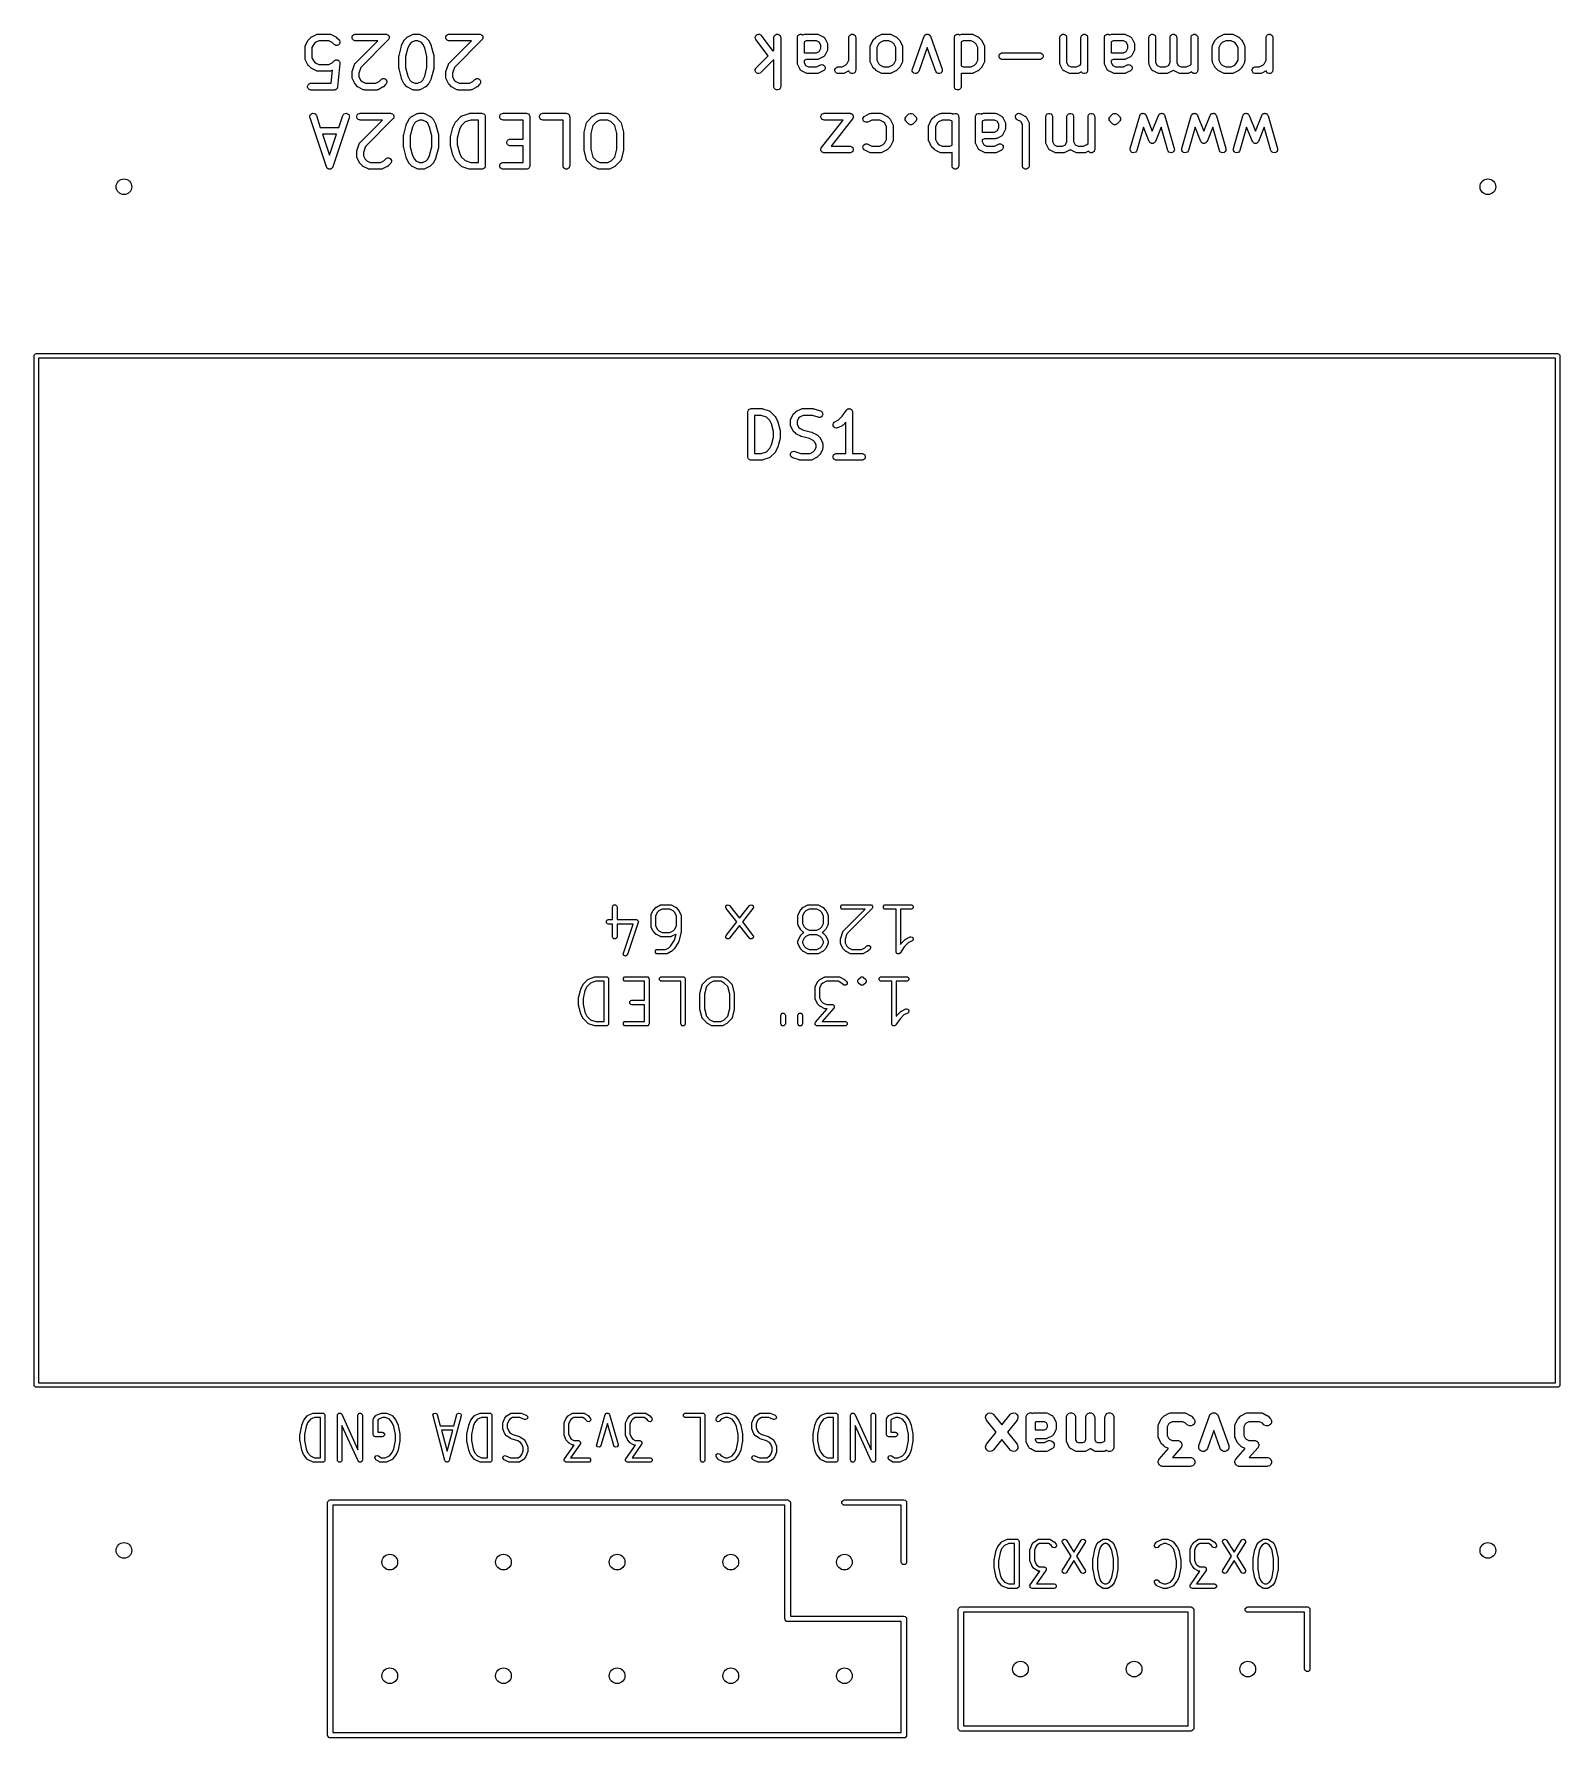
# Model space of a CAD drawing. Extents: x -0.68 to 0.66, y -0.56 to 0.94.
import ezdxf

# ---------------------------------------------------------------- set-up
doc = ezdxf.new("R2010")
doc.units = 0
doc.header["$MEASUREMENT"] = 0
doc.layers.add('BLACK', color=7, linetype='CONTINUOUS')

msp = doc.modelspace()

# ---------------------------------------------------------------- linework, layer by layer
at = {"layer": 'BLACK', "linetype": 'CONTINUOUS'}
for p, q in [((-0.4423, 0.9264), (-0.4402, 0.9306)), ((-0.4402, 0.9306), (-0.4401, 0.9308)), ((-0.4401, 0.9308), (-0.44, 0.9309)), ((-0.44, 0.931), (-0.4399, 0.9311)), ((-0.44, 0.9309), (-0.44, 0.931)), ((-0.4399, 0.9311), (-0.4398, 0.9311)), ((-0.4398, 0.9311), (-0.4397, 0.9313)), ((-0.4397, 0.9313), (-0.4376, 0.9334)), ((-0.4376, 0.9334), (-0.4374, 0.9336)), ((-0.4374, 0.9336), (-0.4373, 0.9336)), ((-0.4373, 0.9336), (-0.4372, 0.9337)), ((-0.4372, 0.9337), (-0.4372, 0.9338)), ((-0.4372, 0.9338), (-0.4371, 0.9338)), ((-0.4371, 0.9338), (-0.4368, 0.9339)), ((-0.4368, 0.9339), (-0.4327, 0.936)), ((-0.4307, 0.9304), (-0.4338, 0.9289)), ((-0.4327, 0.936), (-0.4322, 0.9362)), ((-0.4322, 0.9362), (-0.4321, 0.9362)), ((-0.4321, 0.9362), (-0.432, 0.9363)), ((-0.432, 0.9363), (-0.4314, 0.9363)), ((-0.4314, 0.9363), (-0.4211, 0.9363)), ((-0.4218, 0.9304), (-0.4307, 0.9304)), ((-0.4187, 0.9289), (-0.4218, 0.9304)), ((-0.4211, 0.9363), (-0.4205, 0.9363)), ((-0.4205, 0.9363), (-0.4204, 0.9362)), ((-0.4204, 0.9362), (-0.4203, 0.9362)), ((-0.4203, 0.9362), (-0.4198, 0.936)), ((-0.4198, 0.936), (-0.4156, 0.9339)), ((-0.4156, 0.9339), (-0.4154, 0.9338)), ((-0.4154, 0.9338), (-0.4153, 0.9338)), ((-0.4153, 0.9338), (-0.4152, 0.9337)), ((-0.4152, 0.9337), (-0.4151, 0.9336)), ((-0.4151, 0.9336), (-0.4151, 0.9336)), ((-0.4151, 0.9336), (-0.4149, 0.9334)), ((-0.4149, 0.9334), (-0.4128, 0.9313)), ((-0.4128, 0.9313), (-0.4124, 0.9309)), ((-0.4124, 0.9309), (-0.412, 0.9298)), ((-0.412, 0.9298), (-0.412, 0.9287)), ((-0.4013, 0.9339), (-0.4008, 0.935)), ((-0.4013, 0.9328), (-0.4013, 0.9339)), ((-0.4008, 0.9317), (-0.4013, 0.9328)), ((-0.4008, 0.935), (-0.4, 0.9358)), ((-0.4, 0.9309), (-0.4008, 0.9317)), ((-0.4, 0.9358), (-0.399, 0.9363)), ((-0.399, 0.9305), (-0.4, 0.9309)), ((-0.399, 0.9363), (-0.3984, 0.9363)), ((-0.3984, 0.9304), (-0.399, 0.9305)), ((-0.3984, 0.9363), (-0.3716, 0.9363)), ((-0.3984, 0.9107), (-0.3787, 0.9304)), ((-0.3787, 0.9304), (-0.3984, 0.9304)), ((-0.3695, 0.9313), (-0.3937, 0.907)), ((-0.3716, 0.9363), (-0.371, 0.9363)), ((-0.371, 0.9363), (-0.3699, 0.9358)), ((-0.3699, 0.9358), (-0.3691, 0.935)), ((-0.3691, 0.9317), (-0.3695, 0.9313)), ((-0.3691, 0.935), (-0.3688, 0.9341)), ((-0.3687, 0.9328), (-0.3691, 0.9317)), ((-0.3688, 0.9341), (-0.3687, 0.9339)), ((-0.3687, 0.9339), (-0.3687, 0.9328)), ((-0.3577, 0.9264), (-0.3557, 0.9306)), ((-0.3557, 0.9306), (-0.3555, 0.9308)), ((-0.3555, 0.9309), (-0.3554, 0.931)), ((-0.3555, 0.9308), (-0.3555, 0.9309)), ((-0.3554, 0.931), (-0.3554, 0.9311)), ((-0.3554, 0.9311), (-0.3553, 0.9311)), ((-0.3553, 0.9311), (-0.3551, 0.9313)), ((-0.3551, 0.9313), (-0.353, 0.9334)), ((-0.353, 0.9334), (-0.3528, 0.9336)), ((-0.3528, 0.9336), (-0.3527, 0.9337)), ((-0.3528, 0.9336), (-0.3528, 0.9336)), ((-0.3527, 0.9337), (-0.3526, 0.9338)), ((-0.3526, 0.9338), (-0.3525, 0.9338)), ((-0.3525, 0.9338), (-0.3523, 0.9339)), ((-0.3523, 0.9339), (-0.3482, 0.936)), ((-0.3461, 0.9304), (-0.3492, 0.9289)), ((-0.3482, 0.936), (-0.3476, 0.9362)), ((-0.3476, 0.9362), (-0.3475, 0.9362)), ((-0.3475, 0.9362), (-0.3474, 0.9363)), ((-0.3474, 0.9363), (-0.3468, 0.9363)), ((-0.3468, 0.9363), (-0.3427, 0.9363)), ((-0.3434, 0.9304), (-0.3461, 0.9304)), ((-0.3403, 0.9289), (-0.3434, 0.9304)), ((-0.3427, 0.9363), (-0.3421, 0.9363)), ((-0.3421, 0.9363), (-0.342, 0.9362)), ((-0.342, 0.9362), (-0.3419, 0.9362)), ((-0.3419, 0.9362), (-0.3414, 0.936)), ((-0.3414, 0.936), (-0.3373, 0.9339)), ((-0.3373, 0.9339), (-0.337, 0.9338)), ((-0.337, 0.9338), (-0.3369, 0.9338)), ((-0.3369, 0.9338), (-0.3369, 0.9337)), ((-0.3369, 0.9337), (-0.3368, 0.9336)), ((-0.3368, 0.9336), (-0.3367, 0.9336)), ((-0.3367, 0.9336), (-0.3365, 0.9334)), ((-0.3365, 0.9334), (-0.3344, 0.9313)), ((-0.3344, 0.9313), (-0.3343, 0.9311)), ((-0.3343, 0.9311), (-0.3342, 0.9311)), ((-0.3342, 0.9311), (-0.3341, 0.931)), ((-0.3341, 0.931), (-0.3341, 0.9309)), ((-0.3341, 0.9309), (-0.334, 0.9308)), ((-0.334, 0.9308), (-0.3339, 0.9306)), ((-0.3339, 0.9306), (-0.3318, 0.9264)), ((-0.3188, 0.9339), (-0.3184, 0.935)), ((-0.3188, 0.9328), (-0.3188, 0.9339)), ((-0.3184, 0.9317), (-0.3188, 0.9328)), ((-0.3184, 0.935), (-0.3175, 0.9358)), ((-0.3175, 0.9309), (-0.3184, 0.9317)), ((-0.3175, 0.9358), (-0.3165, 0.9363)), ((-0.3165, 0.9305), (-0.3175, 0.9309)), ((-0.3165, 0.9363), (-0.3159, 0.9363)), ((-0.3159, 0.9304), (-0.3165, 0.9305)), ((-0.3159, 0.9363), (-0.2891, 0.9363)), ((-0.3159, 0.9107), (-0.2962, 0.9304)), ((-0.2962, 0.9304), (-0.3159, 0.9304)), ((-0.287, 0.9313), (-0.3113, 0.907)), ((-0.2891, 0.9363), (-0.2885, 0.9363)), ((-0.2885, 0.9363), (-0.2875, 0.9358)), ((-0.2875, 0.9358), (-0.2866, 0.935)), ((-0.2866, 0.9317), (-0.287, 0.9313)), ((-0.2866, 0.935), (-0.2863, 0.9341)), ((-0.2862, 0.9328), (-0.2866, 0.9317)), ((-0.2863, 0.9341), (-0.2862, 0.9339)), ((-0.2862, 0.9339), (-0.2862, 0.9328)), ((-0.0466, 0.9332), (-0.0465, 0.9343)), ((-0.0463, 0.9321), (-0.0466, 0.9332)), ((-0.0465, 0.9343), (-0.0459, 0.9353)), ((-0.046, 0.9316), (-0.0463, 0.9321)), ((-0.0352, 0.9171), (-0.046, 0.9316)), ((-0.0459, 0.9353), (-0.045, 0.936)), ((-0.045, 0.936), (-0.0438, 0.9363)), ((-0.0438, 0.9363), (-0.0427, 0.9362)), ((-0.0427, 0.9362), (-0.0417, 0.9356)), ((-0.0417, 0.9356), (-0.0413, 0.9351)), ((-0.0413, 0.9351), (-0.031, 0.9214)), ((-0.0301, 0.9339), (-0.0296, 0.935)), ((-0.0301, 0.9334), (-0.0301, 0.9339)), ((-0.0301, 0.9222), (-0.0301, 0.9334)), ((-0.0296, 0.935), (-0.0288, 0.9358)), ((-0.0288, 0.9358), (-0.0278, 0.9363)), ((-0.0278, 0.9363), (-0.0266, 0.9363)), ((-0.0266, 0.9363), (-0.0255, 0.9358)), ((-0.0255, 0.9358), (-0.0247, 0.935)), ((-0.0247, 0.935), (-0.0243, 0.9339)), ((-0.0243, 0.9339), (-0.0242, 0.9334)), ((-0.0242, 0.9334), (-0.0242, 0.8901)), ((-0.0095, 0.9339), (-0.009, 0.935)), ((-0.0095, 0.9334), (-0.0095, 0.9339)), ((-0.0095, 0.9107), (-0.0095, 0.9334)), ((-0.009, 0.935), (-0.0082, 0.9358)), ((-0.0082, 0.9358), (-0.0071, 0.9363)), ((-0.0071, 0.9363), (-0.006, 0.9363)), ((-0.006, 0.9363), (-0.0049, 0.9358)), ((-0.0049, 0.9358), (-0.0047, 0.9356)), ((-0.0047, 0.9356), (-0.0038, 0.936)), ((-0.0038, 0.936), (-0.0032, 0.9362)), ((-0.0017, 0.9304), (-0.0036, 0.9295)), ((-0.0032, 0.9362), (-0.0031, 0.9362)), ((-0.0031, 0.9362), (-0.003, 0.9363)), ((-0.003, 0.9363), (-0.0024, 0.9363)), ((-0.0024, 0.9363), (0.0079, 0.9363)), ((0.0072, 0.9304), (-0.0017, 0.9304)), ((0.0098, 0.9291), (0.0072, 0.9304)), ((0.0079, 0.9363), (0.0084, 0.9363)), ((0.0084, 0.9363), (0.0085, 0.9362)), ((0.0085, 0.9362), (0.0086, 0.9362)), ((0.0086, 0.9362), (0.0092, 0.936)), ((0.0092, 0.936), (0.0133, 0.9339)), ((0.0133, 0.9339), (0.0134, 0.9339)), ((0.0134, 0.9339), (0.0135, 0.9339)), ((0.0135, 0.9339), (0.0135, 0.9338)), ((0.0135, 0.9338), (0.0138, 0.9336)), ((0.0138, 0.9336), (0.014, 0.9334)), ((0.014, 0.9334), (0.0143, 0.9331)), ((0.0143, 0.9331), (0.0145, 0.9328)), ((0.0145, 0.9328), (0.0146, 0.9328)), ((0.0146, 0.9328), (0.0146, 0.9327)), ((0.0146, 0.9327), (0.0146, 0.9326)), ((0.0146, 0.9326), (0.0167, 0.9285)), ((0.0359, 0.9339), (0.0363, 0.935)), ((0.0359, 0.9334), (0.0359, 0.9339)), ((0.0359, 0.9134), (0.0359, 0.9334)), ((0.0363, 0.935), (0.0372, 0.9358)), ((0.0372, 0.9358), (0.0382, 0.9363)), ((0.0382, 0.9363), (0.0394, 0.9363)), ((0.0394, 0.9363), (0.0404, 0.9358)), ((0.0404, 0.9358), (0.0413, 0.935)), ((0.0413, 0.935), (0.0417, 0.9339)), ((0.0417, 0.9339), (0.0418, 0.9334)), ((0.0418, 0.9334), (0.0418, 0.9045)), ((0.0547, 0.9264), (0.0568, 0.9306)), ((0.0568, 0.9306), (0.0569, 0.9308)), ((0.0569, 0.9308), (0.057, 0.9309)), ((0.057, 0.931), (0.0571, 0.9311)), ((0.057, 0.9309), (0.057, 0.931)), ((0.0571, 0.9311), (0.0572, 0.9311)), ((0.0572, 0.9311), (0.0573, 0.9313)), ((0.0573, 0.9313), (0.0594, 0.9334)), ((0.0594, 0.9334), (0.0596, 0.9336)), ((0.0596, 0.9336), (0.0597, 0.9336)), ((0.0597, 0.9336), (0.0598, 0.9337)), ((0.0598, 0.9337), (0.0598, 0.9338)), ((0.0598, 0.9338), (0.0599, 0.9338)), ((0.0599, 0.9338), (0.0602, 0.9339)), ((0.0602, 0.9339), (0.0643, 0.936)), ((0.0663, 0.9304), (0.0632, 0.9289)), ((0.0643, 0.936), (0.0648, 0.9362)), ((0.0648, 0.9362), (0.0649, 0.9362)), ((0.0649, 0.9362), (0.065, 0.9363)), ((0.065, 0.9363), (0.0656, 0.9363)), ((0.0656, 0.9363), (0.0718, 0.9363)), ((0.0711, 0.9304), (0.0663, 0.9304)), ((0.0742, 0.9289), (0.0711, 0.9304)), ((0.0718, 0.9363), (0.0724, 0.9363)), ((0.0724, 0.9363), (0.0725, 0.9362)), ((0.0725, 0.9362), (0.0726, 0.9362)), ((0.0726, 0.9362), (0.0731, 0.936)), ((0.0731, 0.936), (0.0772, 0.9339)), ((0.0772, 0.9339), (0.0775, 0.9338)), ((0.0775, 0.9338), (0.0776, 0.9338)), ((0.0776, 0.9338), (0.0776, 0.9337)), ((0.0776, 0.9337), (0.0777, 0.9336)), ((0.0777, 0.9336), (0.0778, 0.9336)), ((0.0778, 0.9336), (0.078, 0.9334)), ((0.078, 0.9334), (0.0801, 0.9313)), ((0.0801, 0.9313), (0.0803, 0.9311)), ((0.0803, 0.9311), (0.0803, 0.9311)), ((0.0803, 0.9311), (0.0804, 0.931)), ((0.0804, 0.931), (0.0804, 0.9309)), ((0.0804, 0.9309), (0.0805, 0.9308)), ((0.0805, 0.9308), (0.0806, 0.9306)), ((0.0806, 0.9306), (0.0827, 0.9264)), ((0.0917, 0.9055), (0.102, 0.9344)), ((0.102, 0.9344), (0.1023, 0.9349)), ((0.1023, 0.9349), (0.1024, 0.935)), ((0.1024, 0.9351), (0.1027, 0.9354)), ((0.1024, 0.935), (0.1024, 0.9351)), ((0.1027, 0.9354), (0.103, 0.9357)), ((0.103, 0.9357), (0.1032, 0.9358)), ((0.1032, 0.9358), (0.1033, 0.9359)), ((0.1033, 0.9359), (0.1037, 0.936)), ((0.1037, 0.936), (0.1041, 0.9362)), ((0.1041, 0.9362), (0.1042, 0.9362)), ((0.1042, 0.9362), (0.1044, 0.9363)), ((0.1044, 0.9363), (0.1048, 0.9363)), ((0.1048, 0.9363), (0.1052, 0.9363)), ((0.1052, 0.9363), (0.1054, 0.9362)), ((0.1054, 0.9362), (0.1055, 0.9362)), ((0.1055, 0.9362), (0.1059, 0.936)), ((0.1059, 0.936), (0.1063, 0.9359)), ((0.1063, 0.9359), (0.1064, 0.9358)), ((0.1064, 0.9358), (0.1066, 0.9357)), ((0.1066, 0.9357), (0.1068, 0.9354)), ((0.1068, 0.9354), (0.1072, 0.9351)), ((0.1072, 0.9351), (0.1072, 0.935)), ((0.1072, 0.935), (0.1073, 0.9349)), ((0.1073, 0.9349), (0.1076, 0.9344)), ((0.1076, 0.9344), (0.1179, 0.9055)), ((0.1287, 0.9339), (0.1291, 0.935)), ((0.1287, 0.9334), (0.1287, 0.9339)), ((0.1287, 0.8901), (0.1287, 0.9334)), ((0.1291, 0.935), (0.13, 0.9358)), ((0.13, 0.9358), (0.131, 0.9363)), ((0.131, 0.9363), (0.1322, 0.9363)), ((0.1322, 0.9363), (0.1332, 0.9358)), ((0.1332, 0.9358), (0.1335, 0.9356)), ((0.1335, 0.9356), (0.1344, 0.936)), ((0.1344, 0.936), (0.1349, 0.9362)), ((0.1364, 0.9304), (0.1346, 0.9295)), ((0.1349, 0.9362), (0.1351, 0.9362)), ((0.1351, 0.9362), (0.1352, 0.9363)), ((0.1352, 0.9363), (0.1357, 0.9363)), ((0.1357, 0.9363), (0.144, 0.9363)), ((0.1433, 0.9304), (0.1364, 0.9304)), ((0.1464, 0.9289), (0.1433, 0.9304)), ((0.144, 0.9363), (0.1446, 0.9363)), ((0.1446, 0.9363), (0.1447, 0.9362)), ((0.1447, 0.9362), (0.1448, 0.9362)), ((0.1448, 0.9362), (0.1453, 0.936)), ((0.1453, 0.936), (0.1494, 0.9339)), ((0.1494, 0.9339), (0.1497, 0.9338)), ((0.1497, 0.9338), (0.1497, 0.9338)), ((0.1497, 0.9338), (0.1498, 0.9337)), ((0.1498, 0.9337), (0.1499, 0.9336)), ((0.1499, 0.9336), (0.15, 0.9336)), ((0.15, 0.9336), (0.1502, 0.9334)), ((0.1502, 0.9334), (0.1523, 0.9313)), ((0.1523, 0.9313), (0.1524, 0.9311)), ((0.1524, 0.9311), (0.1525, 0.9311)), ((0.1525, 0.9311), (0.1526, 0.931)), ((0.1526, 0.931), (0.1526, 0.9309)), ((0.1526, 0.9309), (0.1526, 0.9308)), ((0.1526, 0.9308), (0.1528, 0.9306)), ((0.1528, 0.9306), (0.1549, 0.9264)), ((0.2215, 0.9339), (0.2219, 0.935)), ((0.2215, 0.9334), (0.2215, 0.9339)), ((0.2215, 0.9107), (0.2215, 0.9334)), ((0.2219, 0.935), (0.2228, 0.9358)), ((0.2228, 0.9358), (0.2238, 0.9363)), ((0.2238, 0.9363), (0.225, 0.9363)), ((0.225, 0.9363), (0.226, 0.9358)), ((0.226, 0.9358), (0.2269, 0.935)), ((0.2269, 0.935), (0.2273, 0.9339)), ((0.2273, 0.9339), (0.2274, 0.9334)), ((0.2274, 0.9334), (0.2274, 0.9114)), ((0.24, 0.9334), (0.2401, 0.9339)), ((0.24, 0.9098), (0.24, 0.9334)), ((0.2401, 0.9339), (0.2405, 0.935)), ((0.2405, 0.935), (0.2413, 0.9358)), ((0.2413, 0.9358), (0.2424, 0.9363)), ((0.2424, 0.9363), (0.2435, 0.9363)), ((0.2435, 0.9363), (0.2446, 0.9358)), ((0.2446, 0.9358), (0.2454, 0.935)), ((0.2454, 0.935), (0.2459, 0.9339)), ((0.2459, 0.9339), (0.2459, 0.9334)), ((0.2459, 0.9334), (0.2459, 0.9045)), ((0.2606, 0.9334), (0.2607, 0.9339)), ((0.2606, 0.9107), (0.2606, 0.9334)), ((0.2607, 0.9339), (0.2611, 0.935)), ((0.2611, 0.935), (0.2619, 0.9358)), ((0.2619, 0.9358), (0.263, 0.9363)), ((0.263, 0.9363), (0.2642, 0.9363)), ((0.2642, 0.9363), (0.2652, 0.9358)), ((0.2652, 0.9358), (0.2655, 0.9356)), ((0.2655, 0.9356), (0.2664, 0.936)), ((0.2664, 0.936), (0.2669, 0.9362)), ((0.2684, 0.9304), (0.2665, 0.9295)), ((0.2669, 0.9362), (0.267, 0.9362)), ((0.267, 0.9362), (0.2671, 0.9363)), ((0.2671, 0.9363), (0.2677, 0.9363)), ((0.2677, 0.9363), (0.278, 0.9363)), ((0.2773, 0.9304), (0.2684, 0.9304)), ((0.2799, 0.9291), (0.2773, 0.9304)), ((0.278, 0.9363), (0.2786, 0.9363)), ((0.2786, 0.9363), (0.2787, 0.9362)), ((0.2787, 0.9362), (0.2788, 0.9362)), ((0.2788, 0.9362), (0.2793, 0.936)), ((0.2793, 0.936), (0.2835, 0.9339)), ((0.2835, 0.9339), (0.2836, 0.9339)), ((0.2836, 0.9339), (0.2836, 0.9339)), ((0.2836, 0.9339), (0.2837, 0.9338)), ((0.2837, 0.9338), (0.284, 0.9336)), ((0.284, 0.9336), (0.2842, 0.9334)), ((0.2842, 0.9334), (0.2845, 0.9331)), ((0.2845, 0.9331), (0.2847, 0.9328)), ((0.2847, 0.9328), (0.2847, 0.9328)), ((0.2847, 0.9328), (0.2847, 0.9327)), ((0.2847, 0.9327), (0.2848, 0.9326)), ((0.2848, 0.9326), (0.2869, 0.9285)), ((0.2998, 0.9334), (0.2999, 0.9339)), ((0.2998, 0.9107), (0.2998, 0.9334)), ((0.2999, 0.9339), (0.3003, 0.935)), ((0.3003, 0.935), (0.3011, 0.9358)), ((0.3011, 0.9358), (0.3022, 0.9363)), ((0.3022, 0.9363), (0.3033, 0.9363)), ((0.3033, 0.9363), (0.3044, 0.9358)), ((0.3044, 0.9358), (0.3052, 0.935)), ((0.3052, 0.935), (0.3057, 0.9339)), ((0.3057, 0.9339), (0.3057, 0.9334)), ((0.3057, 0.9334), (0.3057, 0.9114)), ((0.3184, 0.9339), (0.3189, 0.935)), ((0.3184, 0.9334), (0.3184, 0.9339)), ((0.3184, 0.9114), (0.3184, 0.9334)), ((0.3189, 0.935), (0.3197, 0.9358)), ((0.3197, 0.9358), (0.3208, 0.9363)), ((0.3208, 0.9363), (0.3219, 0.9363)), ((0.3219, 0.9363), (0.323, 0.9358)), ((0.323, 0.9358), (0.3238, 0.935)), ((0.3238, 0.935), (0.3242, 0.9339)), ((0.3242, 0.9339), (0.3243, 0.9334)), ((0.3243, 0.9334), (0.3243, 0.9114)), ((0.3369, 0.9334), (0.337, 0.9339)), ((0.3369, 0.9098), (0.3369, 0.9334)), ((0.337, 0.9339), (0.3374, 0.935)), ((0.3374, 0.935), (0.3383, 0.9358)), ((0.3383, 0.9358), (0.3393, 0.9363)), ((0.3393, 0.9363), (0.3405, 0.9363)), ((0.3405, 0.9363), (0.3415, 0.9358)), ((0.3415, 0.9358), (0.3423, 0.935)), ((0.3423, 0.935), (0.3428, 0.9339)), ((0.3428, 0.9339), (0.3428, 0.9334)), ((0.3428, 0.9334), (0.3428, 0.9045)), ((0.3558, 0.9264), (0.3579, 0.9306)), ((0.3579, 0.9306), (0.358, 0.9308)), ((0.358, 0.9308), (0.3581, 0.9309)), ((0.3581, 0.931), (0.3582, 0.9311)), ((0.3581, 0.9309), (0.3581, 0.931)), ((0.3582, 0.9311), (0.3584, 0.9313)), ((0.3582, 0.9311), (0.3582, 0.9311)), ((0.3584, 0.9313), (0.3605, 0.9334)), ((0.3605, 0.9334), (0.3607, 0.9336)), ((0.3607, 0.9336), (0.3608, 0.9336)), ((0.3608, 0.9336), (0.3609, 0.9337)), ((0.3609, 0.9337), (0.3609, 0.9338)), ((0.3609, 0.9338), (0.361, 0.9338)), ((0.361, 0.9338), (0.3613, 0.9339)), ((0.3613, 0.9339), (0.3654, 0.936)), ((0.3674, 0.9304), (0.3643, 0.9289)), ((0.3654, 0.936), (0.3659, 0.9362)), ((0.3659, 0.9362), (0.366, 0.9362)), ((0.366, 0.9362), (0.3661, 0.9363)), ((0.3661, 0.9363), (0.3667, 0.9363)), ((0.3667, 0.9363), (0.3729, 0.9363)), ((0.3722, 0.9304), (0.3674, 0.9304)), ((0.3753, 0.9289), (0.3722, 0.9304)), ((0.3729, 0.9363), (0.3735, 0.9363)), ((0.3735, 0.9363), (0.3736, 0.9362)), ((0.3736, 0.9362), (0.3737, 0.9362)), ((0.3737, 0.9362), (0.3742, 0.936)), ((0.3742, 0.936), (0.3783, 0.9339)), ((0.3783, 0.9339), (0.3786, 0.9338)), ((0.3786, 0.9338), (0.3787, 0.9338)), ((0.3787, 0.9338), (0.3787, 0.9337)), ((0.3787, 0.9337), (0.3788, 0.9336)), ((0.3788, 0.9336), (0.3789, 0.9336)), ((0.3789, 0.9336), (0.3791, 0.9334)), ((0.3791, 0.9334), (0.3812, 0.9313)), ((0.3812, 0.9313), (0.3813, 0.9311)), ((0.3813, 0.9311), (0.3814, 0.9311)), ((0.3814, 0.9311), (0.3815, 0.931)), ((0.3815, 0.931), (0.3815, 0.9309)), ((0.3815, 0.9309), (0.3816, 0.9308)), ((0.3816, 0.9308), (0.3817, 0.9306)), ((0.3817, 0.9306), (0.3838, 0.9264)), ((0.4029, 0.9334), (0.403, 0.9339)), ((0.4029, 0.9134), (0.4029, 0.9334)), ((0.403, 0.9339), (0.4034, 0.935)), ((0.4034, 0.935), (0.4042, 0.9358)), ((0.4042, 0.9358), (0.4053, 0.9363)), ((0.4053, 0.9363), (0.4065, 0.9363)), ((0.4065, 0.9363), (0.4075, 0.9358)), ((0.4075, 0.9358), (0.4083, 0.935)), ((0.4083, 0.935), (0.4088, 0.9339)), ((0.4088, 0.9339), (0.4088, 0.9334)), ((0.4088, 0.9334), (0.4088, 0.9045)), ((-0.4426, 0.9251), (-0.4425, 0.9257)), ((-0.4426, 0.9148), (-0.4426, 0.9251)), ((-0.4425, 0.9142), (-0.4426, 0.9148)), ((-0.4425, 0.9259), (-0.4423, 0.9264)), ((-0.4425, 0.9258), (-0.4425, 0.9259)), ((-0.4425, 0.9257), (-0.4425, 0.9258)), ((-0.4351, 0.9275), (-0.4367, 0.9244)), ((-0.4367, 0.9244), (-0.4367, 0.9155)), ((-0.4367, 0.9155), (-0.4351, 0.9124)), ((-0.4338, 0.9289), (-0.4351, 0.9275)), ((-0.417, 0.9272), (-0.4187, 0.9289)), ((-0.4165, 0.9268), (-0.417, 0.9272)), ((-0.4155, 0.9263), (-0.4165, 0.9268)), ((-0.4143, 0.9263), (-0.4155, 0.9263)), ((-0.4132, 0.9268), (-0.4143, 0.9263)), ((-0.4124, 0.9276), (-0.4132, 0.9268)), ((-0.412, 0.9287), (-0.4124, 0.9276)), ((-0.3601, 0.9172), (-0.36, 0.9174)), ((-0.3601, 0.917), (-0.3601, 0.9172)), ((-0.3601, 0.9169), (-0.3601, 0.917)), ((-0.3601, 0.917), (-0.3601, 0.917)), ((-0.3601, 0.9066), (-0.3601, 0.9169)), ((-0.36, 0.9176), (-0.3579, 0.9258)), ((-0.36, 0.9175), (-0.36, 0.9176)), ((-0.36, 0.9174), (-0.36, 0.9175)), ((-0.3579, 0.9259), (-0.3578, 0.9261)), ((-0.3579, 0.9258), (-0.3579, 0.9259)), ((-0.3579, 0.9259), (-0.3579, 0.9259)), ((-0.3578, 0.9261), (-0.3578, 0.9264)), ((-0.3578, 0.9264), (-0.3577, 0.9264)), ((-0.3577, 0.9264), (-0.3577, 0.9264)), ((-0.3523, 0.9241), (-0.3542, 0.9165)), ((-0.3542, 0.9165), (-0.3542, 0.9069)), ((-0.3506, 0.9275), (-0.3523, 0.9241)), ((-0.3492, 0.9289), (-0.3506, 0.9275)), ((-0.339, 0.9275), (-0.3403, 0.9289)), ((-0.3372, 0.9241), (-0.339, 0.9275)), ((-0.3354, 0.9165), (-0.3372, 0.9241)), ((-0.3354, 0.9069), (-0.3354, 0.9165)), ((-0.3318, 0.9264), (-0.3318, 0.9264)), ((-0.3318, 0.9264), (-0.3318, 0.9264)), ((-0.3318, 0.9264), (-0.3317, 0.9261)), ((-0.3317, 0.9261), (-0.3316, 0.9259)), ((-0.3316, 0.9259), (-0.3316, 0.9259)), ((-0.3316, 0.9259), (-0.3316, 0.9258)), ((-0.3316, 0.9258), (-0.3295, 0.9176)), ((-0.3295, 0.9176), (-0.3295, 0.9175)), ((-0.3295, 0.9175), (-0.3295, 0.9174)), ((-0.3295, 0.9174), (-0.3295, 0.9172)), ((-0.3295, 0.9172), (-0.3295, 0.917)), ((-0.3295, 0.917), (-0.3295, 0.917)), ((-0.3295, 0.917), (-0.3294, 0.9169)), ((-0.3294, 0.9169), (-0.3294, 0.9066)), ((-0.0458, 0.9066), (-0.0352, 0.9171)), ((-0.031, 0.9214), (-0.0301, 0.9222)), ((-0.0036, 0.9295), (-0.0036, 0.9196)), ((-0.0036, 0.9196), (-0.0032, 0.9197)), ((-0.0032, 0.9197), (-0.0031, 0.9197)), ((-0.0031, 0.9197), (-0.003, 0.9198)), ((-0.003, 0.9198), (-0.0024, 0.9198)), ((-0.0024, 0.9198), (0.0072, 0.9198)), ((0.0072, 0.9198), (0.0098, 0.9211)), ((0.0133, 0.9163), (0.0092, 0.9142)), ((0.0111, 0.9265), (0.0098, 0.9291)), ((0.0098, 0.9211), (0.0111, 0.9238)), ((0.0111, 0.9238), (0.0111, 0.9265)), ((0.0134, 0.9164), (0.0133, 0.9163)), ((0.0135, 0.9164), (0.0134, 0.9164)), ((0.0138, 0.9166), (0.0135, 0.9164)), ((0.0135, 0.9164), (0.0135, 0.9164)), ((0.014, 0.9169), (0.0138, 0.9166)), ((0.0143, 0.9171), (0.014, 0.9169)), ((0.0145, 0.9174), (0.0143, 0.9171)), ((0.0146, 0.9175), (0.0145, 0.9174)), ((0.0167, 0.9217), (0.0146, 0.9176)), ((0.0146, 0.9176), (0.0146, 0.9175)), ((0.0146, 0.9175), (0.0146, 0.9175)), ((0.0167, 0.9285), (0.0169, 0.928)), ((0.0169, 0.9223), (0.0167, 0.9217)), ((0.0169, 0.928), (0.0169, 0.9279)), ((0.0169, 0.9279), (0.017, 0.9278)), ((0.017, 0.9225), (0.0169, 0.9224)), ((0.0169, 0.9224), (0.0169, 0.9223)), ((0.017, 0.9278), (0.017, 0.9272)), ((0.017, 0.9272), (0.017, 0.9231)), ((0.017, 0.9231), (0.017, 0.9225)), ((0.0544, 0.9251), (0.0545, 0.9257)), ((0.0544, 0.9127), (0.0544, 0.9251)), ((0.0545, 0.9259), (0.0547, 0.9264)), ((0.0545, 0.9258), (0.0545, 0.9259)), ((0.0545, 0.9257), (0.0545, 0.9258)), ((0.0619, 0.9275), (0.0603, 0.9244)), ((0.0603, 0.9244), (0.0603, 0.9134)), ((0.0632, 0.9289), (0.0619, 0.9275)), ((0.0756, 0.9275), (0.0742, 0.9289)), ((0.0771, 0.9244), (0.0756, 0.9275)), ((0.0771, 0.9134), (0.0771, 0.9244)), ((0.0827, 0.9264), (0.0829, 0.9259)), ((0.0829, 0.9259), (0.0829, 0.9258)), ((0.0829, 0.9258), (0.0829, 0.9257)), ((0.0829, 0.9257), (0.083, 0.9251)), ((0.083, 0.9251), (0.083, 0.9127)), ((0.1048, 0.9246), (0.0973, 0.9035)), ((0.1123, 0.9035), (0.1048, 0.9246)), ((0.1346, 0.9295), (0.1346, 0.9084)), ((0.1477, 0.9275), (0.1464, 0.9289)), ((0.1493, 0.9244), (0.1477, 0.9275)), ((0.1493, 0.9134), (0.1493, 0.9244)), ((0.1549, 0.9264), (0.1551, 0.9259)), ((0.1551, 0.9259), (0.1551, 0.9258)), ((0.1551, 0.9258), (0.1551, 0.9257)), ((0.1551, 0.9257), (0.1552, 0.9251)), ((0.1552, 0.9251), (0.1552, 0.9127)), ((0.1679, 0.9174), (0.1683, 0.9185)), ((0.1679, 0.9163), (0.1679, 0.9174)), ((0.1683, 0.9152), (0.1679, 0.9163)), ((0.1683, 0.9185), (0.1691, 0.9193)), ((0.1691, 0.9144), (0.1683, 0.9152)), ((0.1691, 0.9193), (0.1702, 0.9198)), ((0.1702, 0.9198), (0.1708, 0.9198)), ((0.1708, 0.9198), (0.2038, 0.9198)), ((0.2038, 0.9198), (0.2044, 0.9198)), ((0.2044, 0.9198), (0.2054, 0.9193)), ((0.2054, 0.9193), (0.2062, 0.9185)), ((0.2062, 0.9152), (0.2054, 0.9144)), ((0.2062, 0.9185), (0.2067, 0.9174)), ((0.2067, 0.9163), (0.2062, 0.9152)), ((0.2067, 0.9174), (0.2067, 0.9163)), ((0.2665, 0.9295), (0.2665, 0.9196)), ((0.2665, 0.9196), (0.2669, 0.9197)), ((0.2669, 0.9197), (0.267, 0.9197)), ((0.267, 0.9197), (0.2671, 0.9198)), ((0.2671, 0.9198), (0.2677, 0.9198)), ((0.2677, 0.9198), (0.2773, 0.9198)), ((0.2773, 0.9198), (0.2799, 0.9211)), ((0.2835, 0.9163), (0.2793, 0.9142)), ((0.2813, 0.9265), (0.2799, 0.9291)), ((0.2799, 0.9211), (0.2813, 0.9238)), ((0.2813, 0.9238), (0.2813, 0.9265)), ((0.2836, 0.9164), (0.2835, 0.9163)), ((0.2837, 0.9164), (0.2836, 0.9164)), ((0.2836, 0.9164), (0.2836, 0.9164)), ((0.284, 0.9166), (0.2837, 0.9164)), ((0.2842, 0.9169), (0.284, 0.9166)), ((0.2845, 0.9171), (0.2842, 0.9169)), ((0.2847, 0.9174), (0.2845, 0.9171)), ((0.2848, 0.9176), (0.2847, 0.9175)), ((0.2847, 0.9175), (0.2847, 0.9175)), ((0.2847, 0.9175), (0.2847, 0.9174)), ((0.2869, 0.9217), (0.2848, 0.9176)), ((0.2869, 0.9285), (0.2871, 0.928)), ((0.2871, 0.9223), (0.2869, 0.9217)), ((0.2871, 0.928), (0.2871, 0.9279)), ((0.2871, 0.9279), (0.2871, 0.9278)), ((0.2871, 0.9278), (0.2872, 0.9272)), ((0.2872, 0.9231), (0.2871, 0.9225)), ((0.2871, 0.9225), (0.2871, 0.9224)), ((0.2871, 0.9224), (0.2871, 0.9223)), ((0.2872, 0.9272), (0.2872, 0.9231)), ((0.3555, 0.9251), (0.3556, 0.9257)), ((0.3555, 0.9127), (0.3555, 0.9251)), ((0.3556, 0.9259), (0.3558, 0.9264)), ((0.3556, 0.9258), (0.3556, 0.9259)), ((0.3556, 0.9257), (0.3556, 0.9258)), ((0.3629, 0.9275), (0.3614, 0.9244)), ((0.3614, 0.9244), (0.3614, 0.9134)), ((0.3643, 0.9289), (0.3629, 0.9275)), ((0.3766, 0.9275), (0.3753, 0.9289)), ((0.3782, 0.9244), (0.3766, 0.9275)), ((0.3782, 0.9134), (0.3782, 0.9244)), ((0.3838, 0.9264), (0.384, 0.9259)), ((0.384, 0.9259), (0.384, 0.9258)), ((0.384, 0.9258), (0.384, 0.9257)), ((0.384, 0.9257), (0.3841, 0.9251)), ((0.3841, 0.9251), (0.3841, 0.9127)), ((-0.4425, 0.9141), (-0.4425, 0.9142)), ((-0.4425, 0.914), (-0.4425, 0.9141)), ((-0.4423, 0.9135), (-0.4425, 0.914)), ((-0.4402, 0.9094), (-0.4423, 0.9135)), ((-0.4401, 0.9091), (-0.4402, 0.9094)), ((-0.44, 0.909), (-0.4401, 0.9091)), ((-0.4399, 0.9089), (-0.44, 0.909)), ((-0.44, 0.909), (-0.44, 0.909)), ((-0.4398, 0.9088), (-0.4399, 0.9089)), ((-0.4397, 0.9086), (-0.4398, 0.9088)), ((-0.4376, 0.9065), (-0.4397, 0.9086)), ((-0.4374, 0.9063), (-0.4376, 0.9065)), ((-0.4373, 0.9063), (-0.4374, 0.9063)), ((-0.4372, 0.9062), (-0.4373, 0.9063)), ((-0.4371, 0.9061), (-0.4372, 0.9062)), ((-0.4372, 0.9062), (-0.4372, 0.9062)), ((-0.4368, 0.906), (-0.4371, 0.9061)), ((-0.4327, 0.9039), (-0.4368, 0.906)), ((-0.4351, 0.9124), (-0.4338, 0.911)), ((-0.4338, 0.911), (-0.4307, 0.9095)), ((-0.4322, 0.9037), (-0.4327, 0.9039)), ((-0.4321, 0.9037), (-0.4322, 0.9037)), ((-0.432, 0.9037), (-0.4321, 0.9037)), ((-0.4314, 0.9036), (-0.432, 0.9037)), ((-0.4211, 0.9036), (-0.4314, 0.9036)), ((-0.4307, 0.9095), (-0.4218, 0.9095)), ((-0.4218, 0.9095), (-0.4187, 0.911)), ((-0.4205, 0.9037), (-0.4211, 0.9036)), ((-0.4204, 0.9037), (-0.4205, 0.9037)), ((-0.4203, 0.9037), (-0.4204, 0.9037)), ((-0.4198, 0.9039), (-0.4203, 0.9037)), ((-0.4185, 0.9046), (-0.4198, 0.9039)), ((-0.4196, 0.893), (-0.4185, 0.9046)), ((-0.4187, 0.911), (-0.417, 0.9128)), ((-0.417, 0.9128), (-0.4165, 0.9131)), ((-0.4165, 0.9131), (-0.4164, 0.9132)), ((-0.4164, 0.9132), (-0.4163, 0.9133)), ((-0.4163, 0.9133), (-0.4159, 0.9134)), ((-0.4159, 0.9134), (-0.4155, 0.9136)), ((-0.4155, 0.9136), (-0.4153, 0.9136)), ((-0.4153, 0.9136), (-0.4152, 0.9136)), ((-0.4152, 0.9136), (-0.4147, 0.9136)), ((-0.4147, 0.9136), (-0.4143, 0.9136)), ((-0.4143, 0.9136), (-0.4142, 0.9135)), ((-0.4142, 0.9135), (-0.414, 0.9135)), ((-0.414, 0.9135), (-0.4136, 0.9133)), ((-0.412, 0.9104), (-0.414, 0.8898)), ((-0.4136, 0.9133), (-0.4132, 0.9131)), ((-0.4132, 0.9131), (-0.4131, 0.913)), ((-0.4131, 0.913), (-0.413, 0.913)), ((-0.413, 0.913), (-0.4127, 0.9126)), ((-0.4127, 0.9126), (-0.4124, 0.9123)), ((-0.4124, 0.9123), (-0.4124, 0.9122)), ((-0.4124, 0.9122), (-0.4123, 0.9121)), ((-0.4123, 0.9121), (-0.4122, 0.9117)), ((-0.4122, 0.9117), (-0.412, 0.9113)), ((-0.412, 0.9113), (-0.412, 0.9111)), ((-0.412, 0.9111), (-0.412, 0.911)), ((-0.412, 0.911), (-0.412, 0.9104)), ((-0.4013, 0.9031), (-0.4012, 0.9034)), ((-0.4013, 0.903), (-0.4013, 0.9031)), ((-0.4013, 0.9029), (-0.4013, 0.903)), ((-0.4013, 0.9028), (-0.4013, 0.9029)), ((-0.4013, 0.9027), (-0.4013, 0.9028)), ((-0.4013, 0.9024), (-0.4013, 0.9027)), ((-0.4013, 0.8983), (-0.4013, 0.9024)), ((-0.4012, 0.9034), (-0.3991, 0.9096)), ((-0.3991, 0.9096), (-0.3989, 0.9101)), ((-0.3989, 0.9101), (-0.3988, 0.9102)), ((-0.3988, 0.9103), (-0.3984, 0.9107)), ((-0.3988, 0.9102), (-0.3988, 0.9103)), ((-0.3937, 0.907), (-0.3954, 0.902)), ((-0.3954, 0.902), (-0.3954, 0.899)), ((-0.3601, 0.9065), (-0.3601, 0.9066)), ((-0.3601, 0.9064), (-0.3601, 0.9065)), ((-0.3601, 0.9062), (-0.3601, 0.9064)), ((-0.36, 0.906), (-0.3601, 0.9062)), ((-0.36, 0.9059), (-0.36, 0.906)), ((-0.36, 0.9058), (-0.36, 0.9059)), ((-0.3579, 0.8976), (-0.36, 0.9058)), ((-0.3542, 0.9069), (-0.3523, 0.8993)), ((-0.3372, 0.8993), (-0.3354, 0.9069)), ((-0.3295, 0.9058), (-0.3316, 0.8976)), ((-0.3294, 0.9066), (-0.3295, 0.9065)), ((-0.3295, 0.9065), (-0.3295, 0.9064)), ((-0.3295, 0.9064), (-0.3295, 0.9062)), ((-0.3295, 0.9062), (-0.3295, 0.906)), ((-0.3295, 0.906), (-0.3295, 0.9059)), ((-0.3295, 0.9059), (-0.3295, 0.9058)), ((-0.3189, 0.9024), (-0.3188, 0.9027)), ((-0.3189, 0.8983), (-0.3189, 0.9024)), ((-0.3188, 0.9031), (-0.3187, 0.9034)), ((-0.3188, 0.903), (-0.3188, 0.9031)), ((-0.3188, 0.9029), (-0.3188, 0.903)), ((-0.3188, 0.9028), (-0.3188, 0.9029)), ((-0.3188, 0.9027), (-0.3188, 0.9028)), ((-0.3187, 0.9034), (-0.3166, 0.9096)), ((-0.3166, 0.9096), (-0.3164, 0.9101)), ((-0.3164, 0.9101), (-0.3163, 0.9102)), ((-0.3163, 0.9103), (-0.3159, 0.9107)), ((-0.3163, 0.9102), (-0.3163, 0.9103)), ((-0.3113, 0.907), (-0.3129, 0.902)), ((-0.3129, 0.902), (-0.3129, 0.899)), ((-0.0466, 0.9051), (-0.0461, 0.9061)), ((-0.0466, 0.9039), (-0.0466, 0.9051)), ((-0.0461, 0.9029), (-0.0466, 0.9039)), ((-0.0461, 0.9061), (-0.0458, 0.9066)), ((-0.0453, 0.902), (-0.0461, 0.9029)), ((-0.0443, 0.9016), (-0.0453, 0.902)), ((-0.0431, 0.9016), (-0.0443, 0.9016)), ((-0.042, 0.902), (-0.0431, 0.9016)), ((-0.0416, 0.9024), (-0.042, 0.902)), ((-0.0301, 0.9139), (-0.0416, 0.9024)), ((-0.0301, 0.8901), (-0.0301, 0.9139)), ((-0.0095, 0.9101), (-0.0095, 0.9107)), ((-0.0094, 0.91), (-0.0095, 0.9101)), ((-0.0094, 0.9099), (-0.0094, 0.91)), ((-0.0092, 0.9094), (-0.0094, 0.9099)), ((-0.0071, 0.9052), (-0.0092, 0.9094)), ((-0.0071, 0.9051), (-0.0071, 0.9052)), ((-0.007, 0.905), (-0.0071, 0.9051)), ((-0.0071, 0.9051), (-0.0071, 0.9051)), ((-0.0068, 0.9047), (-0.007, 0.905)), ((-0.0066, 0.9045), (-0.0068, 0.9047)), ((-0.0063, 0.9042), (-0.0066, 0.9045)), ((-0.006, 0.904), (-0.0063, 0.9042)), ((-0.0059, 0.904), (-0.006, 0.904)), ((-0.006, 0.904), (-0.006, 0.904)), ((-0.0058, 0.9039), (-0.0059, 0.904)), ((-0.0017, 0.9019), (-0.0058, 0.9039)), ((-0.0017, 0.9139), (-0.0036, 0.913)), ((-0.0036, 0.913), (-0.0036, 0.9114)), ((-0.0036, 0.9114), (-0.0023, 0.9088)), ((-0.0023, 0.9088), (0.0003, 0.9075)), ((0.0079, 0.9139), (-0.0017, 0.9139)), ((-0.0012, 0.9017), (-0.0017, 0.9019)), ((-0.0011, 0.9016), (-0.0012, 0.9017)), ((-0.001, 0.9016), (-0.0011, 0.9016)), ((-0.0004, 0.9015), (-0.001, 0.9016)), ((0.0079, 0.9015), (-0.0004, 0.9015)), ((0.0003, 0.9075), (0.0072, 0.9075)), ((0.0072, 0.9075), (0.0107, 0.9092)), ((0.0084, 0.914), (0.0079, 0.9139)), ((0.0084, 0.9016), (0.0079, 0.9015)), ((0.0085, 0.914), (0.0084, 0.914)), ((0.0085, 0.9016), (0.0084, 0.9016)), ((0.0086, 0.914), (0.0085, 0.914)), ((0.0086, 0.9017), (0.0085, 0.9016)), ((0.0092, 0.9142), (0.0086, 0.914)), ((0.0092, 0.9019), (0.0086, 0.9017)), ((0.0133, 0.9039), (0.0092, 0.9019)), ((0.0107, 0.9092), (0.0112, 0.9094)), ((0.0112, 0.9094), (0.0124, 0.9095)), ((0.0124, 0.9095), (0.0135, 0.9091)), ((0.0138, 0.9042), (0.0133, 0.9039)), ((0.0135, 0.9091), (0.0143, 0.9084)), ((0.0146, 0.9051), (0.0138, 0.9042)), ((0.0143, 0.9084), (0.0148, 0.9073)), ((0.0149, 0.9062), (0.0146, 0.9051)), ((0.0148, 0.9073), (0.0149, 0.9062)), ((0.0235, 0.9051), (0.024, 0.9061)), ((0.0235, 0.9039), (0.0235, 0.9051)), ((0.024, 0.9029), (0.0235, 0.9039)), ((0.024, 0.9061), (0.0248, 0.907)), ((0.0248, 0.902), (0.024, 0.9029)), ((0.0248, 0.907), (0.0259, 0.9074)), ((0.0259, 0.9016), (0.0248, 0.902)), ((0.0259, 0.9074), (0.0264, 0.9075)), ((0.0264, 0.9015), (0.0259, 0.9016)), ((0.0264, 0.9075), (0.0299, 0.9075)), ((0.0306, 0.9015), (0.0264, 0.9015)), ((0.0299, 0.9075), (0.0329, 0.909)), ((0.0311, 0.9016), (0.0306, 0.9015)), ((0.0312, 0.9016), (0.0311, 0.9016)), ((0.0313, 0.9017), (0.0312, 0.9016)), ((0.0319, 0.9019), (0.0313, 0.9017)), ((0.0359, 0.9039), (0.0319, 0.9019)), ((0.0329, 0.909), (0.0343, 0.9104)), ((0.0343, 0.9104), (0.0359, 0.9134)), ((0.0363, 0.9029), (0.0359, 0.9039)), ((0.0372, 0.902), (0.0363, 0.9029)), ((0.0382, 0.9016), (0.0372, 0.902)), ((0.0394, 0.9016), (0.0382, 0.9016)), ((0.0404, 0.902), (0.0394, 0.9016)), ((0.0413, 0.9029), (0.0404, 0.902)), ((0.0417, 0.9039), (0.0413, 0.9029)), ((0.0418, 0.9045), (0.0417, 0.9039)), ((0.0545, 0.9122), (0.0544, 0.9127)), ((0.0545, 0.9121), (0.0545, 0.9122)), ((0.0545, 0.912), (0.0545, 0.9121)), ((0.0547, 0.9114), (0.0545, 0.912)), ((0.0568, 0.9073), (0.0547, 0.9114)), ((0.0569, 0.9071), (0.0568, 0.9073)), ((0.057, 0.907), (0.0569, 0.9071)), ((0.057, 0.9069), (0.057, 0.907)), ((0.0571, 0.9068), (0.057, 0.9069)), ((0.0572, 0.9068), (0.0571, 0.9068)), ((0.0573, 0.9065), (0.0572, 0.9068)), ((0.0594, 0.9045), (0.0573, 0.9065)), ((0.0596, 0.9043), (0.0594, 0.9045)), ((0.0597, 0.9042), (0.0596, 0.9043)), ((0.0598, 0.9042), (0.0597, 0.9042)), ((0.0598, 0.9041), (0.0598, 0.9042)), ((0.0599, 0.9041), (0.0598, 0.9041)), ((0.0602, 0.9039), (0.0599, 0.9041)), ((0.0643, 0.9019), (0.0602, 0.9039)), ((0.0603, 0.9134), (0.0619, 0.9104)), ((0.0619, 0.9104), (0.0632, 0.909)), ((0.0632, 0.909), (0.0663, 0.9075)), ((0.0648, 0.9017), (0.0643, 0.9019)), ((0.0649, 0.9016), (0.0648, 0.9017)), ((0.065, 0.9016), (0.0649, 0.9016)), ((0.0656, 0.9015), (0.065, 0.9016)), ((0.0718, 0.9015), (0.0656, 0.9015)), ((0.0663, 0.9075), (0.0711, 0.9075)), ((0.0711, 0.9075), (0.0742, 0.909)), ((0.0724, 0.9016), (0.0718, 0.9015)), ((0.0725, 0.9016), (0.0724, 0.9016)), ((0.0726, 0.9017), (0.0725, 0.9016)), ((0.0731, 0.9019), (0.0726, 0.9017)), ((0.0772, 0.9039), (0.0731, 0.9019)), ((0.0742, 0.909), (0.0756, 0.9104)), ((0.0756, 0.9104), (0.0771, 0.9134)), ((0.0775, 0.9041), (0.0772, 0.9039)), ((0.0776, 0.9041), (0.0775, 0.9041)), ((0.0777, 0.9042), (0.0776, 0.9042)), ((0.0776, 0.9042), (0.0776, 0.9041)), ((0.0778, 0.9043), (0.0777, 0.9042)), ((0.078, 0.9045), (0.0778, 0.9043)), ((0.0801, 0.9065), (0.078, 0.9045)), ((0.0803, 0.9068), (0.0801, 0.9065)), ((0.0804, 0.9069), (0.0803, 0.9068)), ((0.0803, 0.9068), (0.0803, 0.9068)), ((0.0805, 0.9071), (0.0804, 0.907)), ((0.0804, 0.907), (0.0804, 0.9069)), ((0.0806, 0.9073), (0.0805, 0.9071)), ((0.0827, 0.9114), (0.0806, 0.9073)), ((0.0829, 0.912), (0.0827, 0.9114)), ((0.083, 0.9127), (0.0829, 0.9122)), ((0.0829, 0.9122), (0.0829, 0.9121)), ((0.0829, 0.9121), (0.0829, 0.912)), ((0.0916, 0.9049), (0.0917, 0.9055)), ((0.0916, 0.9038), (0.0916, 0.9049)), ((0.0921, 0.9027), (0.0916, 0.9038)), ((0.093, 0.902), (0.0921, 0.9027)), ((0.0941, 0.9016), (0.093, 0.902)), ((0.0952, 0.9016), (0.0941, 0.9016)), ((0.0962, 0.9021), (0.0952, 0.9016)), ((0.097, 0.903), (0.0962, 0.9021)), ((0.0973, 0.9035), (0.097, 0.903)), ((0.1126, 0.903), (0.1123, 0.9035)), ((0.1133, 0.9021), (0.1126, 0.903)), ((0.1144, 0.9016), (0.1133, 0.9021)), ((0.1155, 0.9016), (0.1144, 0.9016)), ((0.1166, 0.902), (0.1155, 0.9016)), ((0.1175, 0.9027), (0.1166, 0.902)), ((0.118, 0.9038), (0.1175, 0.9027)), ((0.1179, 0.9055), (0.118, 0.9049)), ((0.118, 0.9049), (0.118, 0.9038)), ((0.1346, 0.9084), (0.1364, 0.9075)), ((0.1349, 0.9017), (0.1346, 0.9018)), ((0.1346, 0.9018), (0.1346, 0.8901)), ((0.1351, 0.9016), (0.1349, 0.9017)), ((0.1352, 0.9016), (0.1351, 0.9016)), ((0.1357, 0.9015), (0.1352, 0.9016)), ((0.144, 0.9015), (0.1357, 0.9015)), ((0.1364, 0.9075), (0.1433, 0.9075)), ((0.1433, 0.9075), (0.1464, 0.909)), ((0.1446, 0.9016), (0.144, 0.9015)), ((0.1447, 0.9016), (0.1446, 0.9016)), ((0.1448, 0.9017), (0.1447, 0.9016)), ((0.1453, 0.9019), (0.1448, 0.9017)), ((0.1494, 0.9039), (0.1453, 0.9019)), ((0.1464, 0.909), (0.1477, 0.9104)), ((0.1477, 0.9104), (0.1493, 0.9134)), ((0.1497, 0.9041), (0.1494, 0.9039)), ((0.1498, 0.9042), (0.1497, 0.9041)), ((0.1497, 0.9041), (0.1497, 0.9041)), ((0.1499, 0.9042), (0.1498, 0.9042)), ((0.15, 0.9043), (0.1499, 0.9042)), ((0.1502, 0.9045), (0.15, 0.9043)), ((0.1523, 0.9065), (0.1502, 0.9045)), ((0.1524, 0.9068), (0.1523, 0.9065)), ((0.1525, 0.9068), (0.1524, 0.9068)), ((0.1526, 0.9069), (0.1525, 0.9068)), ((0.1528, 0.9073), (0.1526, 0.9071)), ((0.1526, 0.9071), (0.1526, 0.907)), ((0.1526, 0.907), (0.1526, 0.9069)), ((0.1549, 0.9114), (0.1528, 0.9073)), ((0.1551, 0.912), (0.1549, 0.9114)), ((0.1552, 0.9127), (0.1551, 0.9122)), ((0.1551, 0.9122), (0.1551, 0.9121)), ((0.1551, 0.9121), (0.1551, 0.912)), ((0.1702, 0.914), (0.1691, 0.9144)), ((0.1708, 0.9139), (0.1702, 0.914)), ((0.2038, 0.9139), (0.1708, 0.9139)), ((0.2044, 0.914), (0.2038, 0.9139)), ((0.2054, 0.9144), (0.2044, 0.914)), ((0.2215, 0.9101), (0.2215, 0.9107)), ((0.2215, 0.91), (0.2215, 0.9101)), ((0.2216, 0.9099), (0.2215, 0.91)), ((0.2218, 0.9094), (0.2216, 0.9099)), ((0.2238, 0.9052), (0.2218, 0.9094)), ((0.2239, 0.9051), (0.2238, 0.9052)), ((0.224, 0.905), (0.2239, 0.9051)), ((0.2239, 0.9051), (0.2239, 0.9051)), ((0.2241, 0.9047), (0.224, 0.905)), ((0.2244, 0.9045), (0.2241, 0.9047)), ((0.2247, 0.9042), (0.2244, 0.9045)), ((0.2249, 0.904), (0.2247, 0.9042)), ((0.225, 0.904), (0.2249, 0.904)), ((0.2251, 0.904), (0.225, 0.904)), ((0.2251, 0.9039), (0.2251, 0.904)), ((0.2293, 0.9019), (0.2251, 0.9039)), ((0.2274, 0.9114), (0.2287, 0.9088)), ((0.2287, 0.9088), (0.2313, 0.9075)), ((0.2298, 0.9017), (0.2293, 0.9019)), ((0.2299, 0.9016), (0.2298, 0.9017)), ((0.23, 0.9016), (0.2299, 0.9016)), ((0.2306, 0.9015), (0.23, 0.9016)), ((0.2368, 0.9015), (0.2306, 0.9015)), ((0.2313, 0.9075), (0.2361, 0.9075)), ((0.2361, 0.9075), (0.2392, 0.909)), ((0.2374, 0.9016), (0.2368, 0.9015)), ((0.2375, 0.9016), (0.2374, 0.9016)), ((0.2376, 0.9017), (0.2375, 0.9016)), ((0.2381, 0.9019), (0.2376, 0.9017)), ((0.2404, 0.903), (0.2381, 0.9019)), ((0.2392, 0.909), (0.24, 0.9098)), ((0.2405, 0.9029), (0.2404, 0.903)), ((0.2413, 0.902), (0.2405, 0.9029)), ((0.2424, 0.9016), (0.2413, 0.902)), ((0.2435, 0.9016), (0.2424, 0.9016)), ((0.2446, 0.902), (0.2435, 0.9016)), ((0.2454, 0.9029), (0.2446, 0.902)), ((0.2459, 0.9039), (0.2454, 0.9029)), ((0.2459, 0.9045), (0.2459, 0.9039)), ((0.2607, 0.9101), (0.2606, 0.9107)), ((0.2607, 0.91), (0.2607, 0.9101)), ((0.2607, 0.9099), (0.2607, 0.91)), ((0.2609, 0.9094), (0.2607, 0.9099)), ((0.263, 0.9052), (0.2609, 0.9094)), ((0.2631, 0.9051), (0.263, 0.9052)), ((0.2631, 0.905), (0.2631, 0.9051)), ((0.2631, 0.9051), (0.2631, 0.9051)), ((0.2633, 0.9047), (0.2631, 0.905)), ((0.2636, 0.9045), (0.2633, 0.9047)), ((0.2638, 0.9042), (0.2636, 0.9045)), ((0.2641, 0.904), (0.2638, 0.9042)), ((0.2642, 0.904), (0.2641, 0.904)), ((0.2643, 0.9039), (0.2642, 0.904)), ((0.2642, 0.904), (0.2642, 0.904)), ((0.2685, 0.9019), (0.2643, 0.9039)), ((0.2684, 0.9139), (0.2665, 0.913)), ((0.2665, 0.913), (0.2665, 0.9114)), ((0.2665, 0.9114), (0.2679, 0.9088)), ((0.2679, 0.9088), (0.2705, 0.9075)), ((0.278, 0.9139), (0.2684, 0.9139)), ((0.269, 0.9017), (0.2685, 0.9019)), ((0.2691, 0.9016), (0.269, 0.9017)), ((0.2692, 0.9016), (0.2691, 0.9016)), ((0.2698, 0.9015), (0.2692, 0.9016)), ((0.278, 0.9015), (0.2698, 0.9015)), ((0.2705, 0.9075), (0.2773, 0.9075)), ((0.2773, 0.9075), (0.2808, 0.9092)), ((0.2786, 0.914), (0.278, 0.9139)), ((0.2786, 0.9016), (0.278, 0.9015)), ((0.2787, 0.914), (0.2786, 0.914)), ((0.2787, 0.9016), (0.2786, 0.9016)), ((0.2788, 0.914), (0.2787, 0.914)), ((0.2788, 0.9017), (0.2787, 0.9016)), ((0.2793, 0.9142), (0.2788, 0.914)), ((0.2793, 0.9019), (0.2788, 0.9017)), ((0.2835, 0.9039), (0.2793, 0.9019)), ((0.2808, 0.9092), (0.2814, 0.9094)), ((0.2814, 0.9094), (0.2825, 0.9095)), ((0.2825, 0.9095), (0.2836, 0.9091)), ((0.284, 0.9042), (0.2835, 0.9039)), ((0.2836, 0.9091), (0.2845, 0.9084)), ((0.2847, 0.9051), (0.284, 0.9042)), ((0.2845, 0.9084), (0.285, 0.9073)), ((0.2851, 0.9062), (0.2847, 0.9051)), ((0.285, 0.9073), (0.2851, 0.9062)), ((0.2999, 0.9101), (0.2998, 0.9107)), ((0.2999, 0.91), (0.2999, 0.9101)), ((0.2999, 0.9099), (0.2999, 0.91)), ((0.3001, 0.9094), (0.2999, 0.9099)), ((0.3022, 0.9052), (0.3001, 0.9094)), ((0.3023, 0.9051), (0.3022, 0.9052)), ((0.3023, 0.905), (0.3023, 0.9051)), ((0.3023, 0.9051), (0.3023, 0.9051)), ((0.3025, 0.9047), (0.3023, 0.905)), ((0.3028, 0.9045), (0.3025, 0.9047)), ((0.303, 0.9042), (0.3028, 0.9045)), ((0.3033, 0.904), (0.303, 0.9042)), ((0.3034, 0.904), (0.3033, 0.904)), ((0.3035, 0.9039), (0.3034, 0.904)), ((0.3034, 0.904), (0.3034, 0.904)), ((0.3076, 0.9019), (0.3035, 0.9039)), ((0.3057, 0.9114), (0.307, 0.9088)), ((0.307, 0.9088), (0.3097, 0.9075)), ((0.3082, 0.9017), (0.3076, 0.9019)), ((0.3083, 0.9016), (0.3082, 0.9017)), ((0.3084, 0.9016), (0.3083, 0.9016)), ((0.309, 0.9015), (0.3084, 0.9016)), ((0.3151, 0.9015), (0.309, 0.9015)), ((0.3097, 0.9075), (0.3144, 0.9075)), ((0.3144, 0.9075), (0.3171, 0.9088)), ((0.3157, 0.9016), (0.3151, 0.9015)), ((0.3158, 0.9016), (0.3157, 0.9016)), ((0.3159, 0.9017), (0.3158, 0.9016)), ((0.3165, 0.9019), (0.3159, 0.9017)), ((0.3206, 0.9039), (0.3165, 0.9019)), ((0.3171, 0.9088), (0.3184, 0.9114)), ((0.3207, 0.904), (0.3206, 0.9039)), ((0.3208, 0.904), (0.3207, 0.904)), ((0.3207, 0.904), (0.3207, 0.904)), ((0.3211, 0.9042), (0.3208, 0.904)), ((0.3213, 0.9045), (0.3211, 0.9042)), ((0.3216, 0.9042), (0.3213, 0.9045)), ((0.3213, 0.9045), (0.3213, 0.9045)), ((0.3213, 0.9045), (0.3213, 0.9045)), ((0.3219, 0.904), (0.3216, 0.9042)), ((0.322, 0.904), (0.3219, 0.904)), ((0.3219, 0.904), (0.3219, 0.904)), ((0.3221, 0.9039), (0.322, 0.904)), ((0.3262, 0.9019), (0.3221, 0.9039)), ((0.3243, 0.9114), (0.3256, 0.9088)), ((0.3256, 0.9088), (0.3282, 0.9075)), ((0.3267, 0.9017), (0.3262, 0.9019)), ((0.3268, 0.9016), (0.3267, 0.9017)), ((0.3269, 0.9016), (0.3268, 0.9016)), ((0.3275, 0.9015), (0.3269, 0.9016)), ((0.3337, 0.9015), (0.3275, 0.9015)), ((0.3282, 0.9075), (0.333, 0.9075)), ((0.333, 0.9075), (0.3361, 0.909)), ((0.3343, 0.9016), (0.3337, 0.9015)), ((0.3344, 0.9016), (0.3343, 0.9016)), ((0.3345, 0.9017), (0.3344, 0.9016)), ((0.335, 0.9019), (0.3345, 0.9017)), ((0.3374, 0.903), (0.335, 0.9019)), ((0.3361, 0.909), (0.3369, 0.9098)), ((0.3374, 0.9029), (0.3374, 0.903)), ((0.3383, 0.902), (0.3374, 0.9029)), ((0.3393, 0.9016), (0.3383, 0.902)), ((0.3405, 0.9016), (0.3393, 0.9016)), ((0.3415, 0.902), (0.3405, 0.9016)), ((0.3423, 0.9029), (0.3415, 0.902)), ((0.3428, 0.9039), (0.3423, 0.9029)), ((0.3428, 0.9045), (0.3428, 0.9039)), ((0.3556, 0.9122), (0.3555, 0.9127)), ((0.3556, 0.9121), (0.3556, 0.9122)), ((0.3556, 0.912), (0.3556, 0.9121)), ((0.3558, 0.9114), (0.3556, 0.912)), ((0.3579, 0.9073), (0.3558, 0.9114)), ((0.358, 0.9071), (0.3579, 0.9073)), ((0.3581, 0.907), (0.358, 0.9071)), ((0.3581, 0.9069), (0.3581, 0.907)), ((0.3582, 0.9068), (0.3581, 0.9069)), ((0.3584, 0.9065), (0.3582, 0.9068)), ((0.3582, 0.9068), (0.3582, 0.9068)), ((0.3605, 0.9045), (0.3584, 0.9065)), ((0.3607, 0.9043), (0.3605, 0.9045)), ((0.3608, 0.9042), (0.3607, 0.9043)), ((0.3609, 0.9042), (0.3608, 0.9042)), ((0.3609, 0.9041), (0.3609, 0.9042)), ((0.361, 0.9041), (0.3609, 0.9041)), ((0.3613, 0.9039), (0.361, 0.9041)), ((0.3654, 0.9019), (0.3613, 0.9039)), ((0.3614, 0.9134), (0.3629, 0.9104)), ((0.3629, 0.9104), (0.3643, 0.909)), ((0.3643, 0.909), (0.3674, 0.9075)), ((0.3659, 0.9017), (0.3654, 0.9019)), ((0.366, 0.9016), (0.3659, 0.9017)), ((0.3661, 0.9016), (0.366, 0.9016)), ((0.3667, 0.9015), (0.3661, 0.9016)), ((0.3729, 0.9015), (0.3667, 0.9015)), ((0.3674, 0.9075), (0.3722, 0.9075)), ((0.3722, 0.9075), (0.3753, 0.909)), ((0.3735, 0.9016), (0.3729, 0.9015)), ((0.3736, 0.9016), (0.3735, 0.9016)), ((0.3737, 0.9017), (0.3736, 0.9016)), ((0.3742, 0.9019), (0.3737, 0.9017)), ((0.3783, 0.9039), (0.3742, 0.9019)), ((0.3753, 0.909), (0.3766, 0.9104)), ((0.3766, 0.9104), (0.3782, 0.9134)), ((0.3786, 0.9041), (0.3783, 0.9039)), ((0.3787, 0.9041), (0.3786, 0.9041)), ((0.3788, 0.9042), (0.3787, 0.9042)), ((0.3787, 0.9042), (0.3787, 0.9041)), ((0.3789, 0.9043), (0.3788, 0.9042)), ((0.3791, 0.9045), (0.3789, 0.9043)), ((0.3812, 0.9065), (0.3791, 0.9045)), ((0.3813, 0.9068), (0.3812, 0.9065)), ((0.3814, 0.9068), (0.3813, 0.9068)), ((0.3815, 0.9069), (0.3814, 0.9068)), ((0.3816, 0.9071), (0.3815, 0.907)), ((0.3815, 0.907), (0.3815, 0.9069)), ((0.3817, 0.9073), (0.3816, 0.9071)), ((0.3838, 0.9114), (0.3817, 0.9073)), ((0.384, 0.912), (0.3838, 0.9114)), ((0.3841, 0.9127), (0.384, 0.9122)), ((0.384, 0.9122), (0.384, 0.9121)), ((0.384, 0.9121), (0.384, 0.912)), ((0.3906, 0.9051), (0.3911, 0.9061)), ((0.3906, 0.9039), (0.3906, 0.9051)), ((0.3911, 0.9029), (0.3906, 0.9039)), ((0.3911, 0.9061), (0.3919, 0.907)), ((0.3919, 0.902), (0.3911, 0.9029)), ((0.3919, 0.907), (0.3929, 0.9074)), ((0.3929, 0.9016), (0.3919, 0.902)), ((0.3929, 0.9074), (0.3935, 0.9075)), ((0.3935, 0.9015), (0.3929, 0.9016)), ((0.3935, 0.9075), (0.3969, 0.9075)), ((0.3976, 0.9015), (0.3935, 0.9015)), ((0.3969, 0.9075), (0.4, 0.909)), ((0.3982, 0.9016), (0.3976, 0.9015)), ((0.3983, 0.9016), (0.3982, 0.9016)), ((0.3984, 0.9017), (0.3983, 0.9016)), ((0.399, 0.9019), (0.3984, 0.9017)), ((0.403, 0.9039), (0.399, 0.9019)), ((0.4, 0.909), (0.4014, 0.9104)), ((0.4014, 0.9104), (0.4029, 0.9134)), ((0.4034, 0.9029), (0.403, 0.9039)), ((0.4042, 0.902), (0.4034, 0.9029)), ((0.4053, 0.9016), (0.4042, 0.902)), ((0.4065, 0.9016), (0.4053, 0.9016)), ((0.4075, 0.902), (0.4065, 0.9016)), ((0.4083, 0.9029), (0.4075, 0.902)), ((0.4088, 0.9039), (0.4083, 0.9029)), ((0.4088, 0.9045), (0.4088, 0.9039)), ((-0.4405, 0.8906), (-0.44, 0.8917)), ((-0.4405, 0.8895), (-0.4405, 0.8906)), ((-0.44, 0.8884), (-0.4405, 0.8895)), ((-0.44, 0.8917), (-0.4392, 0.8925)), ((-0.4392, 0.8876), (-0.44, 0.8884)), ((-0.4392, 0.8925), (-0.4382, 0.893)), ((-0.4382, 0.8872), (-0.4392, 0.8876)), ((-0.4382, 0.893), (-0.4376, 0.893)), ((-0.4376, 0.8871), (-0.4382, 0.8872)), ((-0.4376, 0.893), (-0.4196, 0.893)), ((-0.417, 0.8871), (-0.4376, 0.8871)), ((-0.4167, 0.8871), (-0.417, 0.8871)), ((-0.4166, 0.8871), (-0.4167, 0.8871)), ((-0.4167, 0.8871), (-0.4167, 0.8871)), ((-0.4164, 0.8872), (-0.4166, 0.8871)), ((-0.416, 0.8873), (-0.4164, 0.8872)), ((-0.4156, 0.8875), (-0.416, 0.8873)), ((-0.4154, 0.8876), (-0.4156, 0.8875)), ((-0.4153, 0.8876), (-0.4154, 0.8876)), ((-0.415, 0.8879), (-0.4153, 0.8876)), ((-0.4147, 0.8882), (-0.415, 0.8879)), ((-0.4146, 0.8883), (-0.4147, 0.8882)), ((-0.4145, 0.8884), (-0.4146, 0.8883)), ((-0.4143, 0.8888), (-0.4145, 0.8884)), ((-0.4141, 0.8892), (-0.4143, 0.8888)), ((-0.414, 0.8898), (-0.4141, 0.8896)), ((-0.4141, 0.8896), (-0.4141, 0.8895)), ((-0.4141, 0.8895), (-0.4141, 0.8894)), ((-0.4141, 0.8894), (-0.4141, 0.8892)), ((-0.4013, 0.8977), (-0.4013, 0.8983)), ((-0.4012, 0.8976), (-0.4013, 0.8977)), ((-0.4012, 0.8975), (-0.4012, 0.8976)), ((-0.401, 0.897), (-0.4012, 0.8975)), ((-0.399, 0.8929), (-0.401, 0.897)), ((-0.3988, 0.8926), (-0.399, 0.8929)), ((-0.3988, 0.8925), (-0.3988, 0.8926)), ((-0.3987, 0.8925), (-0.3988, 0.8925)), ((-0.3987, 0.8924), (-0.3987, 0.8925)), ((-0.3986, 0.8923), (-0.3987, 0.8924)), ((-0.3984, 0.8921), (-0.3986, 0.8923)), ((-0.3964, 0.89), (-0.3984, 0.8921)), ((-0.3961, 0.8899), (-0.3964, 0.89)), ((-0.3961, 0.8898), (-0.3961, 0.8899)), ((-0.396, 0.8897), (-0.3961, 0.8898)), ((-0.3959, 0.8897), (-0.396, 0.8897)), ((-0.3958, 0.8896), (-0.3959, 0.8897)), ((-0.3956, 0.8895), (-0.3958, 0.8896)), ((-0.3915, 0.8874), (-0.3956, 0.8895)), ((-0.3954, 0.899), (-0.3939, 0.8959)), ((-0.3939, 0.8959), (-0.3925, 0.8946)), ((-0.3925, 0.8946), (-0.3894, 0.893)), ((-0.3909, 0.8872), (-0.3915, 0.8874)), ((-0.3908, 0.8872), (-0.3909, 0.8872)), ((-0.3907, 0.8872), (-0.3908, 0.8872)), ((-0.3901, 0.8871), (-0.3907, 0.8872)), ((-0.3798, 0.8871), (-0.3901, 0.8871)), ((-0.3894, 0.893), (-0.3805, 0.893)), ((-0.3805, 0.893), (-0.3775, 0.8946)), ((-0.3793, 0.8872), (-0.3798, 0.8871)), ((-0.3792, 0.8872), (-0.3793, 0.8872)), ((-0.3791, 0.8872), (-0.3792, 0.8872)), ((-0.3785, 0.8874), (-0.3791, 0.8872)), ((-0.3744, 0.8895), (-0.3785, 0.8874)), ((-0.3775, 0.8946), (-0.3757, 0.8963)), ((-0.3757, 0.8963), (-0.3753, 0.8966)), ((-0.3753, 0.8966), (-0.3742, 0.8971)), ((-0.3741, 0.8896), (-0.3744, 0.8895)), ((-0.3742, 0.8971), (-0.3731, 0.8971)), ((-0.374, 0.8897), (-0.3741, 0.8897)), ((-0.3741, 0.8897), (-0.3741, 0.8896)), ((-0.3739, 0.8898), (-0.374, 0.8897)), ((-0.3738, 0.8899), (-0.3739, 0.8898)), ((-0.3736, 0.89), (-0.3738, 0.8899)), ((-0.3716, 0.8921), (-0.3736, 0.89)), ((-0.3731, 0.8971), (-0.372, 0.8966)), ((-0.372, 0.8966), (-0.3712, 0.8958)), ((-0.3712, 0.8925), (-0.3716, 0.8921)), ((-0.3712, 0.8958), (-0.3707, 0.8948)), ((-0.3707, 0.8936), (-0.3712, 0.8925)), ((-0.3707, 0.8948), (-0.3707, 0.8936)), ((-0.3579, 0.8975), (-0.3579, 0.8976)), ((-0.3579, 0.8976), (-0.3579, 0.8976)), ((-0.3578, 0.8973), (-0.3579, 0.8975)), ((-0.3578, 0.897), (-0.3578, 0.8973)), ((-0.3577, 0.897), (-0.3578, 0.897)), ((-0.3557, 0.8929), (-0.3577, 0.897)), ((-0.3577, 0.897), (-0.3577, 0.897)), ((-0.3555, 0.8926), (-0.3557, 0.8929)), ((-0.3555, 0.8925), (-0.3555, 0.8926)), ((-0.3554, 0.8925), (-0.3555, 0.8925)), ((-0.3554, 0.8924), (-0.3554, 0.8925)), ((-0.3553, 0.8923), (-0.3554, 0.8924)), ((-0.3551, 0.8921), (-0.3553, 0.8923)), ((-0.353, 0.89), (-0.3551, 0.8921)), ((-0.3528, 0.8899), (-0.353, 0.89)), ((-0.3528, 0.8898), (-0.3528, 0.8899)), ((-0.3527, 0.8897), (-0.3528, 0.8898)), ((-0.3526, 0.8897), (-0.3527, 0.8897)), ((-0.3525, 0.8896), (-0.3526, 0.8897)), ((-0.3523, 0.8895), (-0.3525, 0.8896)), ((-0.3523, 0.8993), (-0.3506, 0.8959)), ((-0.3482, 0.8874), (-0.3523, 0.8895)), ((-0.3506, 0.8959), (-0.3492, 0.8946)), ((-0.3492, 0.8946), (-0.3461, 0.893)), ((-0.3476, 0.8872), (-0.3482, 0.8874)), ((-0.3475, 0.8872), (-0.3476, 0.8872)), ((-0.3474, 0.8872), (-0.3475, 0.8872)), ((-0.3468, 0.8871), (-0.3474, 0.8872)), ((-0.3427, 0.8871), (-0.3468, 0.8871)), ((-0.3461, 0.893), (-0.3434, 0.893)), ((-0.3434, 0.893), (-0.3403, 0.8946)), ((-0.3421, 0.8872), (-0.3427, 0.8871)), ((-0.342, 0.8872), (-0.3421, 0.8872)), ((-0.3419, 0.8872), (-0.342, 0.8872)), ((-0.3414, 0.8874), (-0.3419, 0.8872)), ((-0.3373, 0.8895), (-0.3414, 0.8874)), ((-0.3403, 0.8946), (-0.339, 0.8959)), ((-0.339, 0.8959), (-0.3372, 0.8993)), ((-0.337, 0.8896), (-0.3373, 0.8895)), ((-0.3369, 0.8897), (-0.337, 0.8896)), ((-0.3368, 0.8898), (-0.3369, 0.8897)), ((-0.3369, 0.8897), (-0.3369, 0.8897)), ((-0.3367, 0.8899), (-0.3368, 0.8898)), ((-0.3365, 0.89), (-0.3367, 0.8899)), ((-0.3344, 0.8921), (-0.3365, 0.89)), ((-0.3343, 0.8923), (-0.3344, 0.8921)), ((-0.3342, 0.8924), (-0.3343, 0.8923)), ((-0.3341, 0.8925), (-0.3342, 0.8924)), ((-0.334, 0.8926), (-0.3341, 0.8925)), ((-0.3341, 0.8925), (-0.3341, 0.8925)), ((-0.3339, 0.8929), (-0.334, 0.8926)), ((-0.3318, 0.897), (-0.3339, 0.8929)), ((-0.3317, 0.8973), (-0.3318, 0.897)), ((-0.3318, 0.897), (-0.3318, 0.897)), ((-0.3318, 0.897), (-0.3318, 0.897)), ((-0.3316, 0.8975), (-0.3317, 0.8973)), ((-0.3316, 0.8976), (-0.3316, 0.8976)), ((-0.3316, 0.8976), (-0.3316, 0.8975)), ((-0.3188, 0.8977), (-0.3189, 0.8983)), ((-0.3188, 0.8976), (-0.3188, 0.8977)), ((-0.3188, 0.8975), (-0.3188, 0.8976)), ((-0.3185, 0.897), (-0.3188, 0.8975)), ((-0.3165, 0.8929), (-0.3185, 0.897)), ((-0.3163, 0.8926), (-0.3165, 0.8929)), ((-0.3163, 0.8925), (-0.3163, 0.8926)), ((-0.3162, 0.8925), (-0.3163, 0.8925)), ((-0.3162, 0.8924), (-0.3162, 0.8925)), ((-0.3161, 0.8923), (-0.3162, 0.8924)), ((-0.3159, 0.8921), (-0.3161, 0.8923)), ((-0.3139, 0.89), (-0.3159, 0.8921)), ((-0.3136, 0.8899), (-0.3139, 0.89)), ((-0.3136, 0.8898), (-0.3136, 0.8899)), ((-0.3135, 0.8897), (-0.3136, 0.8898)), ((-0.3134, 0.8897), (-0.3135, 0.8897)), ((-0.3133, 0.8896), (-0.3134, 0.8897)), ((-0.3131, 0.8895), (-0.3133, 0.8896)), ((-0.309, 0.8874), (-0.3131, 0.8895)), ((-0.3129, 0.899), (-0.3114, 0.8959)), ((-0.3114, 0.8959), (-0.31, 0.8946)), ((-0.31, 0.8946), (-0.307, 0.893)), ((-0.3084, 0.8872), (-0.309, 0.8874)), ((-0.3083, 0.8872), (-0.3084, 0.8872)), ((-0.3082, 0.8872), (-0.3083, 0.8872)), ((-0.3077, 0.8871), (-0.3082, 0.8872)), ((-0.2973, 0.8871), (-0.3077, 0.8871)), ((-0.307, 0.893), (-0.298, 0.893)), ((-0.298, 0.893), (-0.295, 0.8946)), ((-0.2968, 0.8872), (-0.2973, 0.8871)), ((-0.2967, 0.8872), (-0.2968, 0.8872)), ((-0.2966, 0.8872), (-0.2967, 0.8872)), ((-0.296, 0.8874), (-0.2966, 0.8872)), ((-0.2919, 0.8895), (-0.296, 0.8874)), ((-0.295, 0.8946), (-0.2932, 0.8963)), ((-0.2932, 0.8963), (-0.2928, 0.8966)), ((-0.2928, 0.8966), (-0.2917, 0.8971)), ((-0.2916, 0.8896), (-0.2919, 0.8895)), ((-0.2917, 0.8971), (-0.2906, 0.8971)), ((-0.2915, 0.8897), (-0.2916, 0.8897)), ((-0.2916, 0.8897), (-0.2916, 0.8896)), ((-0.2914, 0.8898), (-0.2915, 0.8897)), ((-0.2911, 0.89), (-0.2914, 0.8899)), ((-0.2914, 0.8899), (-0.2914, 0.8898)), ((-0.2891, 0.8921), (-0.2911, 0.89)), ((-0.2906, 0.8971), (-0.2895, 0.8966)), ((-0.2895, 0.8966), (-0.2887, 0.8958)), ((-0.2887, 0.8925), (-0.2891, 0.8921)), ((-0.2887, 0.8958), (-0.2883, 0.8948)), ((-0.2883, 0.8936), (-0.2887, 0.8925)), ((-0.2883, 0.8948), (-0.2883, 0.8936)), ((-0.0301, 0.8895), (-0.0301, 0.8901)), ((-0.0296, 0.8884), (-0.0301, 0.8895)), ((-0.0288, 0.8876), (-0.0296, 0.8884)), ((-0.0278, 0.8872), (-0.0288, 0.8876)), ((-0.0266, 0.8872), (-0.0278, 0.8872)), ((-0.0255, 0.8876), (-0.0266, 0.8872)), ((-0.0247, 0.8884), (-0.0255, 0.8876)), ((-0.0243, 0.8895), (-0.0247, 0.8884)), ((-0.0242, 0.8901), (-0.0243, 0.8895)), ((0.1287, 0.8895), (0.1287, 0.8901)), ((0.1291, 0.8884), (0.1287, 0.8895)), ((0.13, 0.8876), (0.1291, 0.8884)), ((0.131, 0.8872), (0.13, 0.8876)), ((0.1322, 0.8872), (0.131, 0.8872)), ((0.1332, 0.8876), (0.1322, 0.8872)), ((0.1341, 0.8884), (0.1332, 0.8876)), ((0.1345, 0.8895), (0.1341, 0.8884)), ((0.1346, 0.8901), (0.1345, 0.8895)), ((-0.4384, 0.8644), (-0.4378, 0.8655)), ((-0.4384, 0.8633), (-0.4384, 0.8644)), ((-0.4383, 0.8627), (-0.4384, 0.8633)), ((-0.4239, 0.8194), (-0.4383, 0.8627)), ((-0.4378, 0.8655), (-0.437, 0.8662)), ((-0.437, 0.8662), (-0.4359, 0.8666)), ((-0.4359, 0.8666), (-0.4347, 0.8665)), ((-0.4347, 0.8665), (-0.4337, 0.866)), ((-0.4337, 0.866), (-0.4329, 0.8651)), ((-0.4329, 0.8651), (-0.4327, 0.8646)), ((-0.4327, 0.8646), (-0.4293, 0.8542)), ((-0.4038, 0.8627), (-0.4183, 0.8194)), ((-0.4129, 0.8542), (-0.4094, 0.8646)), ((-0.4094, 0.8646), (-0.4092, 0.8651)), ((-0.4092, 0.8651), (-0.4085, 0.866)), ((-0.4085, 0.866), (-0.4074, 0.8665)), ((-0.4074, 0.8665), (-0.4063, 0.8666)), ((-0.4063, 0.8666), (-0.4052, 0.8662)), ((-0.4052, 0.8662), (-0.4043, 0.8655)), ((-0.4043, 0.8655), (-0.4038, 0.8644)), ((-0.4038, 0.8644), (-0.4037, 0.8633)), ((-0.4037, 0.8633), (-0.4038, 0.8627)), ((-0.3972, 0.8642), (-0.3967, 0.8653)), ((-0.3972, 0.8631), (-0.3972, 0.8642)), ((-0.3967, 0.862), (-0.3972, 0.8631)), ((-0.3967, 0.8653), (-0.3959, 0.8661)), ((-0.3959, 0.8612), (-0.3967, 0.862)), ((-0.3959, 0.8661), (-0.3948, 0.8665)), ((-0.3948, 0.8608), (-0.3959, 0.8612)), ((-0.3948, 0.8665), (-0.3943, 0.8666)), ((-0.3943, 0.8607), (-0.3948, 0.8608)), ((-0.3943, 0.8666), (-0.3675, 0.8666)), ((-0.3943, 0.841), (-0.3746, 0.8607)), ((-0.3746, 0.8607), (-0.3943, 0.8607)), ((-0.3654, 0.8616), (-0.3896, 0.8373)), ((-0.3675, 0.8666), (-0.3669, 0.8665)), ((-0.3669, 0.8665), (-0.3658, 0.8661)), ((-0.3658, 0.8661), (-0.365, 0.8653)), ((-0.365, 0.862), (-0.3654, 0.8616)), ((-0.365, 0.8653), (-0.3646, 0.8643)), ((-0.3646, 0.8631), (-0.365, 0.862)), ((-0.3646, 0.8643), (-0.3646, 0.8642)), ((-0.3646, 0.8642), (-0.3646, 0.8631)), ((-0.3559, 0.8479), (-0.3538, 0.8561)), ((-0.3538, 0.8562), (-0.3537, 0.8564)), ((-0.3538, 0.8561), (-0.3538, 0.8562)), ((-0.3538, 0.8562), (-0.3538, 0.8562)), ((-0.3537, 0.8564), (-0.3536, 0.8567)), ((-0.3536, 0.8567), (-0.3515, 0.8608)), ((-0.3536, 0.8567), (-0.3536, 0.8567)), ((-0.3536, 0.8567), (-0.3536, 0.8567)), ((-0.3515, 0.8608), (-0.3514, 0.8611)), ((-0.3514, 0.8611), (-0.3514, 0.8612)), ((-0.3514, 0.8612), (-0.3513, 0.8612)), ((-0.3513, 0.8612), (-0.3512, 0.8613)), ((-0.3512, 0.8614), (-0.351, 0.8616)), ((-0.3512, 0.8613), (-0.3512, 0.8614)), ((-0.351, 0.8616), (-0.3489, 0.8637)), ((-0.3489, 0.8637), (-0.3487, 0.8639)), ((-0.3487, 0.8639), (-0.3486, 0.8639)), ((-0.3486, 0.8639), (-0.3486, 0.864)), ((-0.3486, 0.864), (-0.3485, 0.864)), ((-0.3485, 0.864), (-0.3484, 0.8641)), ((-0.3484, 0.8641), (-0.3482, 0.8642)), ((-0.3482, 0.8642), (-0.344, 0.8663)), ((-0.3465, 0.8578), (-0.3482, 0.8544)), ((-0.3451, 0.8592), (-0.3465, 0.8578)), ((-0.342, 0.8607), (-0.3451, 0.8592)), ((-0.344, 0.8663), (-0.3435, 0.8665)), ((-0.3435, 0.8665), (-0.3434, 0.8665)), ((-0.3434, 0.8665), (-0.3433, 0.8665)), ((-0.3433, 0.8665), (-0.3427, 0.8666)), ((-0.3427, 0.8666), (-0.3386, 0.8666)), ((-0.3393, 0.8607), (-0.342, 0.8607)), ((-0.3362, 0.8592), (-0.3393, 0.8607)), ((-0.3386, 0.8666), (-0.338, 0.8665)), ((-0.338, 0.8665), (-0.3379, 0.8665)), ((-0.3379, 0.8665), (-0.3378, 0.8665)), ((-0.3378, 0.8665), (-0.3373, 0.8663)), ((-0.3373, 0.8663), (-0.3331, 0.8642)), ((-0.3348, 0.8578), (-0.3362, 0.8592)), ((-0.3331, 0.8544), (-0.3348, 0.8578)), ((-0.3331, 0.8642), (-0.3329, 0.8641)), ((-0.3329, 0.8641), (-0.3328, 0.864)), ((-0.3328, 0.864), (-0.3327, 0.864)), ((-0.3327, 0.864), (-0.3327, 0.8639)), ((-0.3327, 0.8639), (-0.3326, 0.8639)), ((-0.3326, 0.8639), (-0.3324, 0.8637)), ((-0.3324, 0.8637), (-0.3303, 0.8616)), ((-0.3303, 0.8616), (-0.3301, 0.8614)), ((-0.3301, 0.8614), (-0.3301, 0.8613)), ((-0.3301, 0.8613), (-0.33, 0.8612)), ((-0.33, 0.8612), (-0.3299, 0.8612)), ((-0.3299, 0.8612), (-0.3299, 0.8611)), ((-0.3299, 0.8611), (-0.3298, 0.8608)), ((-0.3298, 0.8608), (-0.3277, 0.8567)), ((-0.3277, 0.8567), (-0.3277, 0.8567)), ((-0.3277, 0.8567), (-0.3277, 0.8567)), ((-0.3277, 0.8567), (-0.3276, 0.8564)), ((-0.3276, 0.8564), (-0.3275, 0.8562)), ((-0.3275, 0.8562), (-0.3275, 0.8562)), ((-0.3275, 0.8562), (-0.3275, 0.8561)), ((-0.3275, 0.8561), (-0.3254, 0.8479)), ((-0.3124, 0.8547), (-0.3103, 0.8588)), ((-0.3124, 0.8546), (-0.3124, 0.8547)), ((-0.3124, 0.8546), (-0.3124, 0.8546)), ((-0.3103, 0.8588), (-0.3101, 0.859)), ((-0.3101, 0.8591), (-0.31, 0.8592)), ((-0.3101, 0.859), (-0.3101, 0.8591)), ((-0.31, 0.8592), (-0.31, 0.8593)), ((-0.31, 0.8593), (-0.3099, 0.8593)), ((-0.3099, 0.8593), (-0.3097, 0.8595)), ((-0.3097, 0.8595), (-0.3056, 0.8637)), ((-0.3052, 0.8557), (-0.3069, 0.8523)), ((-0.3056, 0.8637), (-0.3052, 0.864)), ((-0.3052, 0.864), (-0.3051, 0.8641)), ((-0.3019, 0.859), (-0.3052, 0.8557)), ((-0.3051, 0.8641), (-0.305, 0.8642)), ((-0.305, 0.8642), (-0.3045, 0.8644)), ((-0.3045, 0.8644), (-0.2983, 0.8664)), ((-0.2969, 0.8607), (-0.3019, 0.859)), ((-0.2983, 0.8664), (-0.298, 0.8665)), ((-0.298, 0.8665), (-0.2979, 0.8665)), ((-0.2979, 0.8665), (-0.2978, 0.8666)), ((-0.2978, 0.8666), (-0.2977, 0.8666)), ((-0.2977, 0.8666), (-0.2976, 0.8666)), ((-0.2976, 0.8666), (-0.2973, 0.8666)), ((-0.2973, 0.8666), (-0.287, 0.8666)), ((-0.29, 0.8607), (-0.2969, 0.8607)), ((-0.29, 0.8233), (-0.29, 0.8607)), ((-0.287, 0.8666), (-0.2865, 0.8665)), ((-0.2865, 0.8665), (-0.2854, 0.8661)), ((-0.2854, 0.8661), (-0.2846, 0.8653)), ((-0.2846, 0.8653), (-0.2841, 0.8642)), ((-0.2841, 0.8642), (-0.2841, 0.8636)), ((-0.2841, 0.8636), (-0.2841, 0.8203)), ((-0.2714, 0.8642), (-0.2709, 0.8653)), ((-0.2714, 0.8631), (-0.2714, 0.8642)), ((-0.2709, 0.862), (-0.2714, 0.8631)), ((-0.2709, 0.8653), (-0.2701, 0.8661)), ((-0.2701, 0.8612), (-0.2709, 0.862)), ((-0.2701, 0.8661), (-0.269, 0.8665)), ((-0.269, 0.8608), (-0.2701, 0.8612)), ((-0.269, 0.8665), (-0.2685, 0.8666)), ((-0.2685, 0.8607), (-0.269, 0.8608)), ((-0.2685, 0.8666), (-0.2478, 0.8666)), ((-0.2508, 0.8607), (-0.2685, 0.8607)), ((-0.2508, 0.8439), (-0.2508, 0.8607)), ((-0.2478, 0.8666), (-0.2473, 0.8665)), ((-0.2473, 0.8665), (-0.2462, 0.8661)), ((-0.2462, 0.8661), (-0.2454, 0.8653)), ((-0.2454, 0.8653), (-0.245, 0.8642)), ((-0.245, 0.8642), (-0.2449, 0.8636)), ((-0.2449, 0.8636), (-0.2449, 0.8203)), ((-0.2363, 0.8642), (-0.2359, 0.8653)), ((-0.2363, 0.8631), (-0.2363, 0.8642)), ((-0.2359, 0.862), (-0.2363, 0.8631)), ((-0.2359, 0.8653), (-0.2351, 0.8661)), ((-0.2351, 0.8612), (-0.2359, 0.862)), ((-0.2351, 0.8661), (-0.234, 0.8665)), ((-0.234, 0.8608), (-0.2351, 0.8612)), ((-0.234, 0.8665), (-0.2334, 0.8666)), ((-0.2334, 0.8607), (-0.234, 0.8608)), ((-0.2334, 0.8666), (-0.2128, 0.8666)), ((-0.2157, 0.8607), (-0.2334, 0.8607)), ((-0.2157, 0.8203), (-0.2157, 0.8607)), ((-0.2128, 0.8666), (-0.2122, 0.8665)), ((-0.2122, 0.8665), (-0.2111, 0.8661)), ((-0.2111, 0.8661), (-0.2103, 0.8653)), ((-0.2103, 0.8653), (-0.2099, 0.8642)), ((-0.2099, 0.8642), (-0.2098, 0.8636)), ((-0.2098, 0.8636), (-0.2098, 0.8203)), ((-0.1971, 0.8499), (-0.195, 0.8582)), ((-0.195, 0.8582), (-0.1948, 0.8587)), ((-0.1948, 0.8587), (-0.1947, 0.8589)), ((-0.1947, 0.8589), (-0.1946, 0.8591)), ((-0.1946, 0.8591), (-0.1943, 0.8595)), ((-0.1943, 0.8595), (-0.1901, 0.8637)), ((-0.1895, 0.856), (-0.1913, 0.8488)), ((-0.1901, 0.8637), (-0.1899, 0.8639)), ((-0.1899, 0.8639), (-0.1898, 0.864)), ((-0.1899, 0.8639), (-0.1899, 0.8639)), ((-0.1898, 0.864), (-0.1897, 0.864)), ((-0.1897, 0.864), (-0.1896, 0.8641)), ((-0.1896, 0.8641), (-0.1894, 0.8642)), ((-0.1863, 0.8592), (-0.1895, 0.856)), ((-0.1894, 0.8642), (-0.1852, 0.8663)), ((-0.1832, 0.8607), (-0.1863, 0.8592)), ((-0.1852, 0.8663), (-0.1847, 0.8665)), ((-0.1847, 0.8665), (-0.1846, 0.8665)), ((-0.1846, 0.8665), (-0.1845, 0.8665)), ((-0.1845, 0.8665), (-0.1839, 0.8666)), ((-0.1839, 0.8666), (-0.1757, 0.8666)), ((-0.1764, 0.8607), (-0.1832, 0.8607)), ((-0.1733, 0.8592), (-0.1764, 0.8607)), ((-0.1757, 0.8666), (-0.1751, 0.8665)), ((-0.1751, 0.8665), (-0.175, 0.8665)), ((-0.175, 0.8665), (-0.1749, 0.8665)), ((-0.1749, 0.8665), (-0.1743, 0.8663)), ((-0.1743, 0.8663), (-0.1702, 0.8642)), ((-0.1701, 0.856), (-0.1733, 0.8592)), ((-0.1702, 0.8642), (-0.17, 0.8641)), ((-0.1683, 0.8488), (-0.1701, 0.856)), ((-0.17, 0.8641), (-0.1699, 0.864)), ((-0.1699, 0.864), (-0.1698, 0.864)), ((-0.1698, 0.864), (-0.1697, 0.8639)), ((-0.1697, 0.8639), (-0.1697, 0.8639)), ((-0.1697, 0.8639), (-0.1695, 0.8637)), ((-0.1695, 0.8637), (-0.1653, 0.8595)), ((-0.1653, 0.8595), (-0.165, 0.8591)), ((-0.165, 0.8591), (-0.1649, 0.8589)), ((-0.1649, 0.8589), (-0.1648, 0.8587)), ((-0.1648, 0.8587), (-0.1646, 0.8582)), ((-0.1646, 0.8582), (-0.1625, 0.8499)), ((0.0112, 0.8642), (0.0116, 0.8653)), ((0.0112, 0.8631), (0.0112, 0.8642)), ((0.0116, 0.862), (0.0112, 0.8631)), ((0.0116, 0.8653), (0.0124, 0.8661)), ((0.0124, 0.8612), (0.0116, 0.862)), ((0.0117, 0.8366), (0.0307, 0.8607)), ((0.0124, 0.8661), (0.0135, 0.8665)), ((0.0135, 0.8608), (0.0124, 0.8612)), ((0.0135, 0.8665), (0.0141, 0.8666)), ((0.0141, 0.8607), (0.0135, 0.8608)), ((0.0141, 0.8666), (0.0367, 0.8666)), ((0.0307, 0.8607), (0.0141, 0.8607)), ((0.0391, 0.8618), (0.0201, 0.8377)), ((0.0367, 0.8666), (0.0369, 0.8666)), ((0.0369, 0.8666), (0.037, 0.8666)), ((0.037, 0.8666), (0.037, 0.8666)), ((0.037, 0.8666), (0.0373, 0.8665)), ((0.0373, 0.8665), (0.0377, 0.8664)), ((0.0377, 0.8664), (0.0381, 0.8663)), ((0.0381, 0.8663), (0.0382, 0.8662)), ((0.0382, 0.8662), (0.0384, 0.8661)), ((0.0384, 0.8661), (0.0387, 0.8658)), ((0.0387, 0.8658), (0.039, 0.8656)), ((0.039, 0.8656), (0.0391, 0.8654)), ((0.0391, 0.8654), (0.0392, 0.8653)), ((0.0392, 0.862), (0.0391, 0.8618)), ((0.0392, 0.8653), (0.0394, 0.8649)), ((0.0394, 0.8623), (0.0392, 0.8621)), ((0.0392, 0.8621), (0.0392, 0.862)), ((0.0392, 0.862), (0.0392, 0.862)), ((0.0394, 0.8649), (0.0395, 0.8646)), ((0.0395, 0.8627), (0.0394, 0.8623)), ((0.0395, 0.8646), (0.0396, 0.8644)), ((0.0396, 0.8631), (0.0395, 0.8627)), ((0.0396, 0.8644), (0.0396, 0.8642)), ((0.0396, 0.8642), (0.0396, 0.8638)), ((0.0396, 0.8638), (0.0397, 0.8634)), ((0.0397, 0.8634), (0.0396, 0.8632)), ((0.0396, 0.8632), (0.0396, 0.8631)), ((0.0482, 0.862), (0.0486, 0.863)), ((0.0483, 0.8608), (0.0482, 0.862)), ((0.0488, 0.8598), (0.0483, 0.8608)), ((0.0486, 0.863), (0.0494, 0.8639)), ((0.0497, 0.859), (0.0488, 0.8598)), ((0.0494, 0.8639), (0.0499, 0.8642)), ((0.0508, 0.8587), (0.0497, 0.859)), ((0.0499, 0.8642), (0.054, 0.8663)), ((0.052, 0.8587), (0.0508, 0.8587)), ((0.0525, 0.8589), (0.052, 0.8587)), ((0.056, 0.8607), (0.0525, 0.8589)), ((0.054, 0.8663), (0.0545, 0.8665)), ((0.0545, 0.8665), (0.0546, 0.8665)), ((0.0546, 0.8665), (0.0547, 0.8665)), ((0.0547, 0.8665), (0.0553, 0.8666)), ((0.0553, 0.8666), (0.0636, 0.8666)), ((0.0629, 0.8607), (0.056, 0.8607)), ((0.0659, 0.8592), (0.0629, 0.8607)), ((0.0636, 0.8666), (0.0641, 0.8665)), ((0.0641, 0.8665), (0.0642, 0.8665)), ((0.0642, 0.8665), (0.0643, 0.8665)), ((0.0643, 0.8665), (0.0649, 0.8663)), ((0.0649, 0.8663), (0.069, 0.8642)), ((0.0673, 0.8578), (0.0659, 0.8592)), ((0.0688, 0.8547), (0.0673, 0.8578)), ((0.0688, 0.8437), (0.0688, 0.8547)), ((0.069, 0.8642), (0.0692, 0.8641)), ((0.0692, 0.8641), (0.0693, 0.864)), ((0.0693, 0.864), (0.0694, 0.864)), ((0.0694, 0.864), (0.0695, 0.8639)), ((0.0695, 0.8639), (0.0695, 0.8639)), ((0.0695, 0.8639), (0.0698, 0.8637)), ((0.0698, 0.8637), (0.0718, 0.8616)), ((0.0718, 0.8616), (0.072, 0.8614)), ((0.072, 0.8614), (0.0721, 0.8613)), ((0.0721, 0.8613), (0.0721, 0.8612)), ((0.0721, 0.8612), (0.0722, 0.8612)), ((0.0722, 0.8612), (0.0722, 0.8611)), ((0.0722, 0.8611), (0.0724, 0.8608)), ((0.0724, 0.8608), (0.0744, 0.8567)), ((0.0744, 0.8567), (0.0746, 0.8562)), ((0.0746, 0.8562), (0.0747, 0.8561)), ((0.0747, 0.8561), (0.0747, 0.856)), ((0.0747, 0.856), (0.0748, 0.8554)), ((0.0748, 0.8554), (0.0748, 0.843)), ((0.0854, 0.8622), (0.0858, 0.8632)), ((0.0854, 0.861), (0.0854, 0.8622)), ((0.0858, 0.8599), (0.0854, 0.861)), ((0.0858, 0.8632), (0.0862, 0.8637)), ((0.0858, 0.8632), (0.0858, 0.8632)), ((0.0862, 0.8595), (0.0858, 0.8599)), ((0.0862, 0.8637), (0.0883, 0.8657)), ((0.0883, 0.8574), (0.0862, 0.8595)), ((0.0883, 0.8657), (0.0887, 0.8661)), ((0.0887, 0.8571), (0.0883, 0.8574)), ((0.0887, 0.8661), (0.0896, 0.8665)), ((0.0893, 0.8568), (0.0887, 0.8571)), ((0.0898, 0.8566), (0.0893, 0.8568)), ((0.0896, 0.8665), (0.0898, 0.8665)), ((0.0898, 0.8665), (0.0909, 0.8665)), ((0.0909, 0.8566), (0.0898, 0.8566)), ((0.0898, 0.8566), (0.0898, 0.8566)), ((0.0909, 0.8665), (0.092, 0.8661)), ((0.0914, 0.8568), (0.0909, 0.8566)), ((0.092, 0.8571), (0.0914, 0.8568)), ((0.092, 0.8661), (0.092, 0.8661)), ((0.092, 0.8661), (0.0924, 0.8657)), ((0.0924, 0.8574), (0.092, 0.8571)), ((0.0924, 0.8657), (0.0945, 0.8637)), ((0.0945, 0.8595), (0.0924, 0.8574)), ((0.0945, 0.8637), (0.0949, 0.8632)), ((0.0949, 0.8599), (0.0945, 0.8595)), ((0.0949, 0.8632), (0.0953, 0.8622)), ((0.0953, 0.861), (0.0949, 0.8599)), ((0.0949, 0.8599), (0.0949, 0.8599)), ((0.0953, 0.8622), (0.0953, 0.861)), ((0.106, 0.856), (0.1061, 0.8561)), ((0.106, 0.8554), (0.106, 0.856)), ((0.106, 0.843), (0.106, 0.8554)), ((0.1061, 0.8562), (0.1063, 0.8567)), ((0.1061, 0.8561), (0.1061, 0.8562)), ((0.1063, 0.8567), (0.1083, 0.8608)), ((0.1083, 0.8608), (0.1085, 0.8611)), ((0.1085, 0.8611), (0.1085, 0.8612)), ((0.1085, 0.8612), (0.1086, 0.8612)), ((0.1086, 0.8613), (0.1087, 0.8614)), ((0.1086, 0.8612), (0.1086, 0.8613)), ((0.1087, 0.8614), (0.1089, 0.8616)), ((0.1089, 0.8616), (0.111, 0.8637)), ((0.111, 0.8637), (0.1112, 0.8639)), ((0.1112, 0.8639), (0.1113, 0.864)), ((0.1112, 0.8639), (0.1112, 0.8639)), ((0.1113, 0.864), (0.1114, 0.864)), ((0.1114, 0.864), (0.1115, 0.8641)), ((0.1115, 0.8641), (0.1117, 0.8642)), ((0.1117, 0.8642), (0.1158, 0.8663)), ((0.1134, 0.8578), (0.1119, 0.8547)), ((0.1119, 0.8547), (0.1119, 0.8437)), ((0.1148, 0.8592), (0.1134, 0.8578)), ((0.1179, 0.8607), (0.1148, 0.8592)), ((0.1158, 0.8663), (0.1164, 0.8665)), ((0.1164, 0.8665), (0.1165, 0.8665)), ((0.1165, 0.8665), (0.1166, 0.8665)), ((0.1166, 0.8665), (0.1172, 0.8666)), ((0.1172, 0.8666), (0.1254, 0.8666)), ((0.1247, 0.8607), (0.1179, 0.8607)), ((0.1266, 0.8598), (0.1247, 0.8607)), ((0.1254, 0.8666), (0.126, 0.8665)), ((0.126, 0.8665), (0.1261, 0.8665)), ((0.1261, 0.8665), (0.1262, 0.8665)), ((0.1262, 0.8665), (0.1267, 0.8663)), ((0.1266, 0.8387), (0.1266, 0.8598)), ((0.1267, 0.8663), (0.1276, 0.8658)), ((0.1276, 0.8658), (0.1279, 0.8661)), ((0.1279, 0.8661), (0.129, 0.8665)), ((0.129, 0.8665), (0.1301, 0.8665)), ((0.1301, 0.8665), (0.1312, 0.8661)), ((0.1312, 0.8661), (0.132, 0.8653)), ((0.132, 0.8653), (0.1324, 0.8642)), ((0.1324, 0.8642), (0.1325, 0.8636)), ((0.1325, 0.8636), (0.1325, 0.8203)), ((0.1472, 0.8636), (0.1473, 0.8642)), ((0.1472, 0.841), (0.1472, 0.8636)), ((0.1473, 0.8642), (0.1477, 0.8653)), ((0.1477, 0.8653), (0.1485, 0.8661)), ((0.1485, 0.8661), (0.1496, 0.8665)), ((0.1496, 0.8665), (0.1507, 0.8665)), ((0.1507, 0.8665), (0.1518, 0.8661)), ((0.1518, 0.8661), (0.1521, 0.8658)), ((0.1521, 0.8658), (0.153, 0.8663)), ((0.153, 0.8663), (0.1535, 0.8665)), ((0.155, 0.8607), (0.1531, 0.8598)), ((0.1531, 0.8598), (0.1531, 0.8498)), ((0.1535, 0.8665), (0.1536, 0.8665)), ((0.1536, 0.8665), (0.1537, 0.8665)), ((0.1537, 0.8665), (0.1543, 0.8666)), ((0.1543, 0.8666), (0.1646, 0.8666)), ((0.1639, 0.8607), (0.155, 0.8607)), ((0.1665, 0.8594), (0.1639, 0.8607)), ((0.1646, 0.8666), (0.1652, 0.8665)), ((0.1652, 0.8665), (0.1653, 0.8665)), ((0.1653, 0.8665), (0.1654, 0.8665)), ((0.1654, 0.8665), (0.1659, 0.8663)), ((0.1659, 0.8663), (0.17, 0.8642)), ((0.1678, 0.8568), (0.1665, 0.8594)), ((0.1678, 0.854), (0.1678, 0.8568)), ((0.17, 0.8642), (0.1701, 0.8642)), ((0.1701, 0.8642), (0.1702, 0.8642)), ((0.1702, 0.8642), (0.1702, 0.8641)), ((0.1702, 0.8641), (0.1705, 0.8639)), ((0.1705, 0.8639), (0.1708, 0.8636)), ((0.1708, 0.8636), (0.1711, 0.8634)), ((0.1711, 0.8634), (0.1712, 0.8631)), ((0.1712, 0.8631), (0.1713, 0.863)), ((0.1713, 0.863), (0.1713, 0.863)), ((0.1713, 0.863), (0.1714, 0.8629)), ((0.1714, 0.8629), (0.1734, 0.8588)), ((0.1734, 0.8588), (0.1736, 0.8582)), ((0.1736, 0.8582), (0.1736, 0.8581)), ((0.1736, 0.8581), (0.1737, 0.858)), ((0.1737, 0.858), (0.1737, 0.8575)), ((0.1737, 0.8575), (0.1737, 0.8533)), ((0.1823, 0.8633), (0.1824, 0.8644)), ((0.1827, 0.8622), (0.1823, 0.8633)), ((0.1824, 0.8644), (0.1829, 0.8655)), ((0.1834, 0.8613), (0.1827, 0.8622)), ((0.1829, 0.8655), (0.1838, 0.8662)), ((0.1839, 0.861), (0.1834, 0.8613)), ((0.1838, 0.8662), (0.1849, 0.8666)), ((0.1871, 0.8594), (0.1839, 0.861)), ((0.1849, 0.8666), (0.186, 0.8665)), ((0.186, 0.8665), (0.1865, 0.8663)), ((0.1865, 0.8663), (0.1907, 0.8642)), ((0.1885, 0.8568), (0.1871, 0.8594)), ((0.1885, 0.8203), (0.1885, 0.8568)), ((0.1907, 0.8642), (0.1908, 0.8642)), ((0.1908, 0.8642), (0.1908, 0.8642)), ((0.1908, 0.8642), (0.1909, 0.8641)), ((0.1909, 0.8641), (0.1912, 0.8639)), ((0.1912, 0.8639), (0.1914, 0.8636)), ((0.1914, 0.8636), (0.1917, 0.8634)), ((0.1917, 0.8634), (0.1919, 0.8631)), ((0.1919, 0.8631), (0.1919, 0.863)), ((0.1919, 0.863), (0.1919, 0.863)), ((0.1919, 0.863), (0.192, 0.8629)), ((0.192, 0.8629), (0.1941, 0.8588)), ((0.1941, 0.8588), (0.1943, 0.8582)), ((0.1943, 0.8582), (0.1943, 0.8581)), ((0.1943, 0.8581), (0.1943, 0.858)), ((0.1943, 0.858), (0.1944, 0.8575)), ((0.1944, 0.8575), (0.1944, 0.8203)), ((0.2091, 0.8642), (0.2096, 0.8653)), ((0.2091, 0.8636), (0.2091, 0.8642)), ((0.2091, 0.841), (0.2091, 0.8636)), ((0.2096, 0.8653), (0.2104, 0.8661)), ((0.2104, 0.8661), (0.2115, 0.8665)), ((0.2115, 0.8665), (0.2126, 0.8665)), ((0.2126, 0.8665), (0.2137, 0.8661)), ((0.2137, 0.8661), (0.2145, 0.8653)), ((0.2145, 0.8653), (0.2149, 0.8642)), ((0.2149, 0.8642), (0.215, 0.8636)), ((0.215, 0.8636), (0.215, 0.8417)), ((0.2276, 0.8636), (0.2277, 0.8642)), ((0.2276, 0.8417), (0.2276, 0.8636)), ((0.2277, 0.8642), (0.2281, 0.8653)), ((0.2281, 0.8653), (0.229, 0.8661)), ((0.229, 0.8661), (0.23, 0.8665)), ((0.23, 0.8665), (0.2312, 0.8665)), ((0.2312, 0.8665), (0.2322, 0.8661)), ((0.2322, 0.8661), (0.233, 0.8653)), ((0.233, 0.8653), (0.2335, 0.8642)), ((0.2335, 0.8642), (0.2335, 0.8636)), ((0.2335, 0.8636), (0.2335, 0.8417)), ((0.2462, 0.8636), (0.2463, 0.8642)), ((0.2462, 0.8401), (0.2462, 0.8636)), ((0.2463, 0.8642), (0.2467, 0.8653)), ((0.2467, 0.8653), (0.2475, 0.8661)), ((0.2475, 0.8661), (0.2486, 0.8665)), ((0.2486, 0.8665), (0.2497, 0.8665)), ((0.2497, 0.8665), (0.2508, 0.8661)), ((0.2508, 0.8661), (0.2516, 0.8653)), ((0.2516, 0.8653), (0.252, 0.8642)), ((0.252, 0.8642), (0.2521, 0.8636)), ((0.2521, 0.8636), (0.2521, 0.8348)), ((0.2648, 0.8622), (0.2653, 0.8632)), ((0.2648, 0.861), (0.2648, 0.8622)), ((0.2653, 0.8599), (0.2648, 0.861)), ((0.2653, 0.8632), (0.2656, 0.8637)), ((0.2653, 0.8632), (0.2653, 0.8632)), ((0.2656, 0.8595), (0.2653, 0.8599)), ((0.2656, 0.8637), (0.2677, 0.8657)), ((0.2677, 0.8574), (0.2656, 0.8595)), ((0.2677, 0.8657), (0.2681, 0.8661)), ((0.2681, 0.8571), (0.2677, 0.8574)), ((0.2681, 0.8661), (0.269, 0.8665)), ((0.2688, 0.8568), (0.2681, 0.8571)), ((0.2692, 0.8566), (0.2688, 0.8568)), ((0.269, 0.8665), (0.2692, 0.8665)), ((0.2692, 0.8665), (0.2704, 0.8665)), ((0.2704, 0.8566), (0.2692, 0.8566)), ((0.2692, 0.8566), (0.2692, 0.8566)), ((0.2704, 0.8665), (0.2714, 0.8661)), ((0.2708, 0.8568), (0.2704, 0.8566)), ((0.2714, 0.8571), (0.2708, 0.8568)), ((0.2714, 0.8661), (0.2714, 0.8661)), ((0.2714, 0.8661), (0.2719, 0.8657)), ((0.2719, 0.8574), (0.2714, 0.8571)), ((0.2719, 0.8657), (0.2739, 0.8637)), ((0.2739, 0.8595), (0.2719, 0.8574)), ((0.2739, 0.8637), (0.2743, 0.8632)), ((0.2743, 0.8599), (0.2739, 0.8595)), ((0.2743, 0.8632), (0.2747, 0.8622)), ((0.2747, 0.861), (0.2743, 0.8599)), ((0.2743, 0.8599), (0.2743, 0.8599)), ((0.2747, 0.8622), (0.2747, 0.861)), ((0.2834, 0.8356), (0.2917, 0.8645)), ((0.2917, 0.8645), (0.2919, 0.865)), ((0.2919, 0.865), (0.292, 0.8651)), ((0.292, 0.8651), (0.2921, 0.8653)), ((0.2921, 0.8653), (0.2924, 0.8656)), ((0.2924, 0.8656), (0.2926, 0.8659)), ((0.2926, 0.8659), (0.2928, 0.866)), ((0.2928, 0.866), (0.2929, 0.8661)), ((0.2929, 0.8661), (0.2933, 0.8663)), ((0.2933, 0.8663), (0.2936, 0.8665)), ((0.2936, 0.8665), (0.2938, 0.8665)), ((0.2938, 0.8665), (0.294, 0.8666)), ((0.294, 0.8666), (0.2944, 0.8665)), ((0.2944, 0.8665), (0.2948, 0.8666)), ((0.2948, 0.8666), (0.2949, 0.8665)), ((0.2949, 0.8665), (0.2951, 0.8665)), ((0.2951, 0.8665), (0.2955, 0.8664)), ((0.2955, 0.8664), (0.2959, 0.8663)), ((0.2959, 0.8663), (0.296, 0.8662)), ((0.296, 0.8662), (0.2962, 0.8661)), ((0.2962, 0.8661), (0.2965, 0.8658)), ((0.2965, 0.8658), (0.2968, 0.8656)), ((0.2968, 0.8656), (0.2969, 0.8654)), ((0.2969, 0.8654), (0.297, 0.8653)), ((0.297, 0.8653), (0.2973, 0.8647)), ((0.2973, 0.8647), (0.3028, 0.851)), ((0.3028, 0.851), (0.3083, 0.8647)), ((0.3083, 0.8647), (0.3085, 0.8653)), ((0.3085, 0.8653), (0.3087, 0.8654)), ((0.3087, 0.8654), (0.3088, 0.8656)), ((0.3088, 0.8656), (0.3091, 0.8658)), ((0.3091, 0.8658), (0.3093, 0.8661)), ((0.3093, 0.8661), (0.3095, 0.8662)), ((0.3095, 0.8662), (0.3097, 0.8663)), ((0.3097, 0.8663), (0.31, 0.8664)), ((0.31, 0.8664), (0.3104, 0.8665)), ((0.3104, 0.8665), (0.3106, 0.8665)), ((0.3106, 0.8665), (0.3108, 0.8666)), ((0.3108, 0.8666), (0.3112, 0.8665)), ((0.3112, 0.8665), (0.3116, 0.8666)), ((0.3116, 0.8666), (0.3117, 0.8665)), ((0.3117, 0.8665), (0.3119, 0.8665)), ((0.3119, 0.8665), (0.3123, 0.8663)), ((0.3123, 0.8663), (0.3126, 0.8661)), ((0.3126, 0.8661), (0.3128, 0.866)), ((0.3128, 0.866), (0.3129, 0.8659)), ((0.3129, 0.8659), (0.3132, 0.8656)), ((0.3132, 0.8656), (0.3135, 0.8653)), ((0.3135, 0.8653), (0.3135, 0.8651)), ((0.3135, 0.8651), (0.3136, 0.865)), ((0.3136, 0.865), (0.3139, 0.8645)), ((0.3139, 0.8645), (0.3221, 0.8356)), ((0.3288, 0.8356), (0.3371, 0.8645)), ((0.3371, 0.8645), (0.3373, 0.865)), ((0.3373, 0.865), (0.3374, 0.8651)), ((0.3374, 0.8651), (0.3375, 0.8653)), ((0.3375, 0.8653), (0.3377, 0.8656)), ((0.3377, 0.8656), (0.338, 0.8659)), ((0.338, 0.8659), (0.3381, 0.866)), ((0.3381, 0.866), (0.3383, 0.8661)), ((0.3383, 0.8661), (0.3386, 0.8663)), ((0.3386, 0.8663), (0.339, 0.8665)), ((0.339, 0.8665), (0.3392, 0.8665)), ((0.3392, 0.8665), (0.3393, 0.8666)), ((0.3393, 0.8666), (0.3397, 0.8665)), ((0.3397, 0.8665), (0.3401, 0.8666)), ((0.3401, 0.8666), (0.3403, 0.8665)), ((0.3403, 0.8665), (0.3405, 0.8665)), ((0.3405, 0.8665), (0.3409, 0.8664)), ((0.3409, 0.8664), (0.3412, 0.8663)), ((0.3412, 0.8663), (0.3414, 0.8662)), ((0.3414, 0.8662), (0.3416, 0.8661)), ((0.3416, 0.8661), (0.3418, 0.8658)), ((0.3418, 0.8658), (0.3421, 0.8656)), ((0.3421, 0.8656), (0.3422, 0.8654)), ((0.3422, 0.8654), (0.3424, 0.8653)), ((0.3424, 0.8653), (0.3426, 0.8647)), ((0.3426, 0.8647), (0.3481, 0.851)), ((0.3481, 0.851), (0.3536, 0.8647)), ((0.3536, 0.8647), (0.3539, 0.8653)), ((0.3539, 0.8653), (0.354, 0.8654)), ((0.354, 0.8654), (0.3541, 0.8656)), ((0.3541, 0.8656), (0.3544, 0.8658)), ((0.3544, 0.8658), (0.3547, 0.8661)), ((0.3547, 0.8661), (0.3549, 0.8662)), ((0.3549, 0.8662), (0.355, 0.8663)), ((0.355, 0.8663), (0.3554, 0.8664)), ((0.3554, 0.8664), (0.3558, 0.8665)), ((0.3558, 0.8665), (0.356, 0.8665)), ((0.356, 0.8665), (0.3561, 0.8666)), ((0.3561, 0.8666), (0.3565, 0.8665)), ((0.3565, 0.8665), (0.3569, 0.8666)), ((0.3569, 0.8666), (0.3571, 0.8665)), ((0.3571, 0.8665), (0.3573, 0.8665)), ((0.3573, 0.8665), (0.3576, 0.8663)), ((0.3576, 0.8663), (0.358, 0.8661)), ((0.358, 0.8661), (0.3581, 0.866)), ((0.3581, 0.866), (0.3583, 0.8659)), ((0.3583, 0.8659), (0.3585, 0.8656)), ((0.3585, 0.8656), (0.3588, 0.8653)), ((0.3588, 0.8653), (0.3589, 0.8651)), ((0.3589, 0.8651), (0.359, 0.865)), ((0.359, 0.865), (0.3592, 0.8645)), ((0.3592, 0.8645), (0.3675, 0.8356)), ((0.3742, 0.8356), (0.3824, 0.8645)), ((0.3824, 0.8645), (0.3826, 0.865)), ((0.3826, 0.865), (0.3828, 0.8651)), ((0.3828, 0.8653), (0.3831, 0.8656)), ((0.3828, 0.8651), (0.3828, 0.8653)), ((0.3831, 0.8656), (0.3833, 0.8659)), ((0.3833, 0.8659), (0.3835, 0.866)), ((0.3835, 0.866), (0.3836, 0.8661)), ((0.3836, 0.8661), (0.384, 0.8663)), ((0.384, 0.8663), (0.3844, 0.8665)), ((0.3844, 0.8665), (0.3845, 0.8665)), ((0.3845, 0.8665), (0.3847, 0.8666)), ((0.3847, 0.8666), (0.3851, 0.8665)), ((0.3851, 0.8665), (0.3855, 0.8666)), ((0.3855, 0.8666), (0.3857, 0.8665)), ((0.3857, 0.8665), (0.3859, 0.8665)), ((0.3859, 0.8665), (0.3862, 0.8664)), ((0.3862, 0.8664), (0.3866, 0.8663)), ((0.3866, 0.8663), (0.3868, 0.8662)), ((0.3868, 0.8662), (0.3869, 0.8661)), ((0.3869, 0.8661), (0.3872, 0.8658)), ((0.3872, 0.8658), (0.3875, 0.8656)), ((0.3875, 0.8656), (0.3876, 0.8654)), ((0.3876, 0.8654), (0.3877, 0.8653)), ((0.3877, 0.8653), (0.388, 0.8647)), ((0.388, 0.8647), (0.3935, 0.851)), ((0.3935, 0.851), (0.399, 0.8647)), ((0.399, 0.8647), (0.3993, 0.8653)), ((0.3993, 0.8653), (0.3994, 0.8654)), ((0.3994, 0.8654), (0.3995, 0.8656)), ((0.3995, 0.8656), (0.3998, 0.8658)), ((0.3998, 0.8658), (0.4001, 0.8661)), ((0.4001, 0.8661), (0.4003, 0.8662)), ((0.4003, 0.8662), (0.4004, 0.8663)), ((0.4004, 0.8663), (0.4008, 0.8664)), ((0.4008, 0.8664), (0.4011, 0.8665)), ((0.4011, 0.8665), (0.4013, 0.8665)), ((0.4013, 0.8665), (0.4015, 0.8666)), ((0.4015, 0.8666), (0.4019, 0.8665)), ((0.4019, 0.8665), (0.4023, 0.8666)), ((0.4023, 0.8666), (0.4025, 0.8665)), ((0.4025, 0.8665), (0.4027, 0.8665)), ((0.4027, 0.8665), (0.403, 0.8663)), ((0.403, 0.8663), (0.4034, 0.8661)), ((0.4034, 0.8661), (0.4035, 0.866)), ((0.4035, 0.866), (0.4037, 0.8659)), ((0.4037, 0.8659), (0.4039, 0.8656)), ((0.4039, 0.8656), (0.4042, 0.8653)), ((0.4042, 0.8653), (0.4043, 0.8651)), ((0.4043, 0.8651), (0.4044, 0.865)), ((0.4044, 0.865), (0.4046, 0.8645)), ((0.4046, 0.8645), (0.4128, 0.8356)), ((-0.4293, 0.8542), (-0.4129, 0.8542)), ((-0.4149, 0.8483), (-0.4273, 0.8483)), ((-0.4273, 0.8483), (-0.4211, 0.8297)), ((-0.4211, 0.8297), (-0.4149, 0.8483)), ((-0.3971, 0.8336), (-0.395, 0.8398)), ((-0.395, 0.8398), (-0.3948, 0.8404)), ((-0.3948, 0.8404), (-0.3947, 0.8404)), ((-0.3947, 0.8405), (-0.3943, 0.841)), ((-0.3947, 0.8404), (-0.3947, 0.8405)), ((-0.356, 0.8473), (-0.3559, 0.8475)), ((-0.356, 0.8472), (-0.356, 0.8473)), ((-0.356, 0.8471), (-0.356, 0.8472)), ((-0.356, 0.8368), (-0.356, 0.8471)), ((-0.3559, 0.8478), (-0.3559, 0.8479)), ((-0.3559, 0.8477), (-0.3559, 0.8478)), ((-0.3559, 0.8475), (-0.3559, 0.8477)), ((-0.3482, 0.8544), (-0.3501, 0.8468)), ((-0.3501, 0.8468), (-0.3501, 0.8372)), ((-0.3312, 0.8468), (-0.3331, 0.8544)), ((-0.3312, 0.8372), (-0.3312, 0.8468)), ((-0.3254, 0.8479), (-0.3254, 0.8478)), ((-0.3254, 0.8478), (-0.3254, 0.8477)), ((-0.3254, 0.8477), (-0.3254, 0.8475)), ((-0.3254, 0.8475), (-0.3253, 0.8473)), ((-0.3253, 0.8473), (-0.3253, 0.8472)), ((-0.3253, 0.8472), (-0.3253, 0.8471)), ((-0.3253, 0.8471), (-0.3253, 0.8368)), ((-0.3147, 0.8457), (-0.3146, 0.8458)), ((-0.3147, 0.8454), (-0.3147, 0.8457)), ((-0.3147, 0.8457), (-0.3147, 0.8457)), ((-0.3147, 0.8452), (-0.3147, 0.8454)), ((-0.3147, 0.8451), (-0.3147, 0.8452)), ((-0.3147, 0.8452), (-0.3147, 0.8452)), ((-0.3147, 0.8389), (-0.3147, 0.8451)), ((-0.3146, 0.8458), (-0.3126, 0.8541)), ((-0.3126, 0.8541), (-0.3125, 0.8544)), ((-0.3126, 0.8541), (-0.3126, 0.8541)), ((-0.3126, 0.8541), (-0.3126, 0.8541)), ((-0.3125, 0.8544), (-0.3124, 0.8546)), ((-0.3069, 0.8523), (-0.3088, 0.8447)), ((-0.3088, 0.8447), (-0.3088, 0.8393)), ((-0.2652, 0.8415), (-0.2647, 0.8426)), ((-0.2652, 0.8404), (-0.2652, 0.8415)), ((-0.2647, 0.8393), (-0.2652, 0.8404)), ((-0.2647, 0.8426), (-0.2639, 0.8434)), ((-0.2639, 0.8434), (-0.2629, 0.8439)), ((-0.2629, 0.8439), (-0.2623, 0.8439)), ((-0.2623, 0.8439), (-0.2508, 0.8439)), ((-0.1972, 0.8494), (-0.1971, 0.8496)), ((-0.1972, 0.8493), (-0.1972, 0.8494)), ((-0.1972, 0.8492), (-0.1972, 0.8493)), ((-0.1972, 0.8348), (-0.1972, 0.8492)), ((-0.1971, 0.8498), (-0.1971, 0.8499)), ((-0.1971, 0.8496), (-0.1971, 0.8498)), ((-0.1971, 0.8498), (-0.1971, 0.8498)), ((-0.1913, 0.8488), (-0.1913, 0.8351)), ((-0.1683, 0.8351), (-0.1683, 0.8488)), ((-0.1625, 0.8499), (-0.1625, 0.8498)), ((-0.1625, 0.8498), (-0.1625, 0.8498)), ((-0.1625, 0.8498), (-0.1624, 0.8496)), ((-0.1624, 0.8496), (-0.1624, 0.8494)), ((-0.1624, 0.8494), (-0.1624, 0.8493)), ((-0.1624, 0.8493), (-0.1624, 0.8492)), ((-0.1624, 0.8492), (-0.1624, 0.8348)), ((0.0497, 0.8394), (0.0508, 0.8398)), ((0.0508, 0.8398), (0.052, 0.8397)), ((0.052, 0.8397), (0.0525, 0.8395)), ((0.0659, 0.8393), (0.0673, 0.8406)), ((0.0673, 0.8406), (0.0688, 0.8437)), ((0.0744, 0.8417), (0.0724, 0.8376)), ((0.0746, 0.8422), (0.0744, 0.8417)), ((0.0747, 0.8424), (0.0746, 0.8422)), ((0.0748, 0.843), (0.0747, 0.8424)), ((0.0747, 0.8424), (0.0747, 0.8424)), ((0.106, 0.8424), (0.106, 0.843)), ((0.1061, 0.8424), (0.106, 0.8424)), ((0.1061, 0.8422), (0.1061, 0.8424)), ((0.1063, 0.8417), (0.1061, 0.8422)), ((0.1083, 0.8376), (0.1063, 0.8417)), ((0.1119, 0.8437), (0.1134, 0.8406)), ((0.1134, 0.8406), (0.1148, 0.8393)), ((0.1473, 0.8404), (0.1472, 0.841)), ((0.1473, 0.8403), (0.1473, 0.8404)), ((0.1473, 0.8402), (0.1473, 0.8403)), ((0.1475, 0.8396), (0.1473, 0.8402)), ((0.1496, 0.8355), (0.1475, 0.8396)), ((0.1531, 0.8498), (0.1535, 0.85)), ((0.155, 0.8442), (0.1531, 0.8433)), ((0.1531, 0.8433), (0.1531, 0.8417)), ((0.1531, 0.8417), (0.1544, 0.839)), ((0.1535, 0.85), (0.1536, 0.85)), ((0.1536, 0.85), (0.1537, 0.85)), ((0.1537, 0.85), (0.1543, 0.8501)), ((0.1543, 0.8501), (0.1639, 0.8501)), ((0.1646, 0.8442), (0.155, 0.8442)), ((0.1639, 0.8501), (0.1665, 0.8514)), ((0.1652, 0.8443), (0.1646, 0.8442)), ((0.1653, 0.8443), (0.1652, 0.8443)), ((0.1654, 0.8443), (0.1653, 0.8443)), ((0.1659, 0.8445), (0.1654, 0.8443)), ((0.17, 0.8466), (0.1659, 0.8445)), ((0.1665, 0.8514), (0.1678, 0.854)), ((0.1674, 0.8395), (0.1679, 0.8397)), ((0.1679, 0.8397), (0.1691, 0.8398)), ((0.1691, 0.8398), (0.1702, 0.8394)), ((0.1701, 0.8466), (0.17, 0.8466)), ((0.1702, 0.8466), (0.1701, 0.8466)), ((0.1705, 0.8469), (0.1702, 0.8467)), ((0.1702, 0.8467), (0.1702, 0.8466)), ((0.1708, 0.8472), (0.1705, 0.8469)), ((0.1711, 0.8474), (0.1708, 0.8472)), ((0.1712, 0.8477), (0.1711, 0.8474)), ((0.1713, 0.8477), (0.1712, 0.8477)), ((0.1714, 0.8479), (0.1713, 0.8478)), ((0.1713, 0.8478), (0.1713, 0.8477)), ((0.1734, 0.852), (0.1714, 0.8479)), ((0.1736, 0.8526), (0.1734, 0.852)), ((0.1737, 0.8528), (0.1736, 0.8527)), ((0.1736, 0.8527), (0.1736, 0.8526)), ((0.1737, 0.8533), (0.1737, 0.8528)), ((0.2091, 0.8404), (0.2091, 0.841)), ((0.2092, 0.8403), (0.2091, 0.8404)), ((0.2092, 0.8402), (0.2092, 0.8403)), ((0.2094, 0.8396), (0.2092, 0.8402)), ((0.2115, 0.8355), (0.2094, 0.8396)), ((0.215, 0.8417), (0.2163, 0.839)), ((0.2263, 0.839), (0.2276, 0.8417)), ((0.2335, 0.8417), (0.2349, 0.839)), ((0.2453, 0.8393), (0.2462, 0.8401)), ((0.295, 0.8545), (0.2891, 0.834)), ((0.3, 0.8419), (0.295, 0.8545)), ((0.3003, 0.8414), (0.3, 0.8419)), ((0.3007, 0.841), (0.3003, 0.8414)), ((0.3003, 0.8414), (0.3003, 0.8414)), ((0.3003, 0.8414), (0.3003, 0.8414)), ((0.3011, 0.8406), (0.3007, 0.841)), ((0.3012, 0.8406), (0.3011, 0.8406)), ((0.3011, 0.8406), (0.3011, 0.8406)), ((0.3017, 0.8403), (0.3012, 0.8406)), ((0.3022, 0.8401), (0.3017, 0.8403)), ((0.3028, 0.8401), (0.3022, 0.8401)), ((0.3022, 0.8401), (0.3022, 0.8401)), ((0.3022, 0.8401), (0.3022, 0.8401)), ((0.3033, 0.8401), (0.3028, 0.8401)), ((0.3034, 0.8401), (0.3033, 0.8401)), ((0.3033, 0.8401), (0.3033, 0.8401)), ((0.3039, 0.8403), (0.3034, 0.8401)), ((0.3044, 0.8406), (0.3039, 0.8403)), ((0.3048, 0.841), (0.3044, 0.8406)), ((0.3044, 0.8406), (0.3044, 0.8406)), ((0.3044, 0.8406), (0.3044, 0.8406)), ((0.3052, 0.8414), (0.3048, 0.841)), ((0.3055, 0.8419), (0.3052, 0.8414)), ((0.3052, 0.8414), (0.3052, 0.8414)), ((0.3052, 0.8414), (0.3052, 0.8414)), ((0.3106, 0.8545), (0.3055, 0.8419)), ((0.3164, 0.834), (0.3106, 0.8545)), ((0.3404, 0.8545), (0.3345, 0.834)), ((0.3454, 0.8419), (0.3404, 0.8545)), ((0.3457, 0.8414), (0.3454, 0.8419)), ((0.3461, 0.841), (0.3457, 0.8414)), ((0.3457, 0.8414), (0.3457, 0.8414)), ((0.3457, 0.8414), (0.3457, 0.8414)), ((0.3465, 0.8406), (0.3461, 0.841)), ((0.347, 0.8403), (0.3465, 0.8406)), ((0.3465, 0.8406), (0.3465, 0.8406)), ((0.3465, 0.8406), (0.3465, 0.8406)), ((0.3475, 0.8401), (0.347, 0.8403)), ((0.3476, 0.8401), (0.3475, 0.8401)), ((0.3481, 0.8401), (0.3476, 0.8401)), ((0.3476, 0.8401), (0.3476, 0.8401)), ((0.3487, 0.8401), (0.3481, 0.8401)), ((0.3488, 0.8401), (0.3487, 0.8401)), ((0.3487, 0.8401), (0.3487, 0.8401)), ((0.3492, 0.8403), (0.3488, 0.8401)), ((0.3497, 0.8406), (0.3492, 0.8403)), ((0.3498, 0.8406), (0.3497, 0.8406)), ((0.3502, 0.841), (0.3498, 0.8406)), ((0.3498, 0.8406), (0.3498, 0.8406)), ((0.3506, 0.8414), (0.3502, 0.841)), ((0.3509, 0.8419), (0.3506, 0.8414)), ((0.3506, 0.8414), (0.3506, 0.8414)), ((0.3506, 0.8414), (0.3506, 0.8414)), ((0.3559, 0.8545), (0.3509, 0.8419)), ((0.3618, 0.834), (0.3559, 0.8545)), ((0.3857, 0.8545), (0.3799, 0.834)), ((0.3908, 0.8419), (0.3857, 0.8545)), ((0.391, 0.8414), (0.3908, 0.8419)), ((0.3911, 0.8414), (0.391, 0.8414)), ((0.3915, 0.841), (0.3911, 0.8414)), ((0.3911, 0.8414), (0.3911, 0.8414)), ((0.3918, 0.8406), (0.3915, 0.841)), ((0.3919, 0.8406), (0.3918, 0.8406)), ((0.3924, 0.8403), (0.3919, 0.8406)), ((0.3919, 0.8406), (0.3919, 0.8406)), ((0.3929, 0.8401), (0.3924, 0.8403)), ((0.393, 0.8401), (0.3929, 0.8401)), ((0.3929, 0.8401), (0.3929, 0.8401)), ((0.3935, 0.8401), (0.393, 0.8401)), ((0.394, 0.8401), (0.3935, 0.8401)), ((0.3941, 0.8401), (0.394, 0.8401)), ((0.3946, 0.8403), (0.3941, 0.8401)), ((0.3941, 0.8401), (0.3941, 0.8401)), ((0.3951, 0.8406), (0.3946, 0.8403)), ((0.3952, 0.8406), (0.3951, 0.8406)), ((0.3951, 0.8406), (0.3951, 0.8406)), ((0.3956, 0.841), (0.3952, 0.8406)), ((0.3959, 0.8414), (0.3956, 0.841)), ((0.396, 0.8414), (0.3959, 0.8414)), ((0.3963, 0.8419), (0.396, 0.8414)), ((0.396, 0.8414), (0.396, 0.8414)), ((0.4013, 0.8545), (0.3963, 0.8419)), ((0.4072, 0.834), (0.4013, 0.8545)), ((-0.3972, 0.8333), (-0.3971, 0.8334)), ((-0.3972, 0.8332), (-0.3972, 0.8333)), ((-0.3972, 0.8331), (-0.3972, 0.8332)), ((-0.3972, 0.833), (-0.3972, 0.8331)), ((-0.3972, 0.8327), (-0.3972, 0.833)), ((-0.3972, 0.8286), (-0.3972, 0.8327)), ((-0.3972, 0.828), (-0.3972, 0.8286)), ((-0.3971, 0.8279), (-0.3972, 0.828)), ((-0.3971, 0.8334), (-0.3971, 0.8336)), ((-0.3971, 0.8278), (-0.3971, 0.8279)), ((-0.3969, 0.8273), (-0.3971, 0.8278)), ((-0.3948, 0.8231), (-0.3969, 0.8273)), ((-0.3896, 0.8373), (-0.3913, 0.8322)), ((-0.3913, 0.8322), (-0.3913, 0.8293)), ((-0.3913, 0.8293), (-0.3898, 0.8262)), ((-0.3898, 0.8262), (-0.3884, 0.8248)), ((-0.3884, 0.8248), (-0.3853, 0.8233)), ((-0.3764, 0.8233), (-0.3733, 0.8248)), ((-0.3733, 0.8248), (-0.3716, 0.8266)), ((-0.3716, 0.8266), (-0.3712, 0.8269)), ((-0.3712, 0.8269), (-0.3701, 0.8274)), ((-0.3701, 0.8274), (-0.3689, 0.8274)), ((-0.3689, 0.8274), (-0.3679, 0.8269)), ((-0.3679, 0.8269), (-0.3671, 0.8261)), ((-0.3671, 0.8261), (-0.3666, 0.825)), ((-0.3666, 0.825), (-0.3666, 0.8239)), ((-0.356, 0.8367), (-0.356, 0.8368)), ((-0.3559, 0.8365), (-0.356, 0.8367)), ((-0.356, 0.8367), (-0.356, 0.8367)), ((-0.3559, 0.8363), (-0.3559, 0.8365)), ((-0.3559, 0.8362), (-0.3559, 0.8363)), ((-0.3559, 0.8361), (-0.3559, 0.8362)), ((-0.3538, 0.8279), (-0.3559, 0.8361)), ((-0.3538, 0.8278), (-0.3538, 0.8279)), ((-0.3537, 0.8276), (-0.3538, 0.8278)), ((-0.3538, 0.8278), (-0.3538, 0.8278)), ((-0.3536, 0.8273), (-0.3537, 0.8276)), ((-0.3515, 0.8231), (-0.3536, 0.8273)), ((-0.3536, 0.8273), (-0.3536, 0.8273)), ((-0.3536, 0.8273), (-0.3536, 0.8273)), ((-0.3501, 0.8372), (-0.3482, 0.8296)), ((-0.3482, 0.8296), (-0.3465, 0.8262)), ((-0.3465, 0.8262), (-0.3451, 0.8248)), ((-0.3451, 0.8248), (-0.342, 0.8233)), ((-0.3393, 0.8233), (-0.3362, 0.8248)), ((-0.3362, 0.8248), (-0.3348, 0.8262)), ((-0.3348, 0.8262), (-0.3331, 0.8296)), ((-0.3331, 0.8296), (-0.3312, 0.8372)), ((-0.3277, 0.8273), (-0.3298, 0.8231)), ((-0.3276, 0.8276), (-0.3277, 0.8273)), ((-0.3277, 0.8273), (-0.3277, 0.8273)), ((-0.3277, 0.8273), (-0.3277, 0.8273)), ((-0.3275, 0.8278), (-0.3276, 0.8276)), ((-0.3254, 0.8361), (-0.3275, 0.8279)), ((-0.3275, 0.8279), (-0.3275, 0.8278)), ((-0.3275, 0.8278), (-0.3275, 0.8278)), ((-0.3253, 0.8367), (-0.3254, 0.8365)), ((-0.3254, 0.8365), (-0.3254, 0.8363)), ((-0.3254, 0.8363), (-0.3254, 0.8362)), ((-0.3254, 0.8362), (-0.3254, 0.8361)), ((-0.3253, 0.8368), (-0.3253, 0.8367)), ((-0.3253, 0.8367), (-0.3253, 0.8367)), ((-0.3147, 0.8388), (-0.3147, 0.8389)), ((-0.3147, 0.8385), (-0.3147, 0.8388)), ((-0.3147, 0.8388), (-0.3147, 0.8388)), ((-0.3147, 0.8383), (-0.3147, 0.8385)), ((-0.3146, 0.8382), (-0.3147, 0.8383)), ((-0.3147, 0.8383), (-0.3147, 0.8383)), ((-0.3126, 0.8299), (-0.3146, 0.8382)), ((-0.3125, 0.8296), (-0.3126, 0.8299)), ((-0.3126, 0.8299), (-0.3126, 0.8299)), ((-0.3126, 0.8299), (-0.3126, 0.8299)), ((-0.3124, 0.8294), (-0.3125, 0.8296)), ((-0.3124, 0.8293), (-0.3124, 0.8294)), ((-0.3124, 0.8294), (-0.3124, 0.8294)), ((-0.3103, 0.8252), (-0.3124, 0.8293)), ((-0.3101, 0.825), (-0.3103, 0.8252)), ((-0.3101, 0.8249), (-0.3101, 0.825)), ((-0.31, 0.8248), (-0.3101, 0.8249)), ((-0.31, 0.8247), (-0.31, 0.8248)), ((-0.3099, 0.8247), (-0.31, 0.8247)), ((-0.3097, 0.8244), (-0.3099, 0.8247)), ((-0.3088, 0.8393), (-0.3069, 0.8317)), ((-0.3069, 0.8317), (-0.3052, 0.8283)), ((-0.3052, 0.8283), (-0.3019, 0.825)), ((-0.3019, 0.825), (-0.2969, 0.8233)), ((-0.2639, 0.8385), (-0.2647, 0.8393)), ((-0.2629, 0.8381), (-0.2639, 0.8385)), ((-0.2623, 0.838), (-0.2629, 0.8381)), ((-0.2508, 0.838), (-0.2623, 0.838)), ((-0.2508, 0.8233), (-0.2508, 0.838)), ((-0.1972, 0.8347), (-0.1972, 0.8348)), ((-0.1972, 0.8346), (-0.1972, 0.8347)), ((-0.1971, 0.8344), (-0.1972, 0.8346)), ((-0.1971, 0.8342), (-0.1971, 0.8344)), ((-0.1971, 0.8341), (-0.1971, 0.8342)), ((-0.1971, 0.8342), (-0.1971, 0.8342)), ((-0.195, 0.8258), (-0.1971, 0.8341)), ((-0.1948, 0.8253), (-0.195, 0.8258)), ((-0.1947, 0.8251), (-0.1948, 0.8253)), ((-0.1946, 0.8249), (-0.1947, 0.8251)), ((-0.1943, 0.8244), (-0.1946, 0.8249)), ((-0.1913, 0.8351), (-0.1895, 0.828)), ((-0.1895, 0.828), (-0.1863, 0.8248)), ((-0.1863, 0.8248), (-0.1832, 0.8233)), ((-0.1764, 0.8233), (-0.1733, 0.8248)), ((-0.1733, 0.8248), (-0.1701, 0.828)), ((-0.1701, 0.828), (-0.1683, 0.8351)), ((-0.165, 0.8249), (-0.1653, 0.8244)), ((-0.1649, 0.8251), (-0.165, 0.8249)), ((-0.1648, 0.8253), (-0.1649, 0.8251)), ((-0.1646, 0.8258), (-0.1648, 0.8253)), ((-0.1625, 0.8341), (-0.1646, 0.8258)), ((-0.1624, 0.8344), (-0.1625, 0.8342)), ((-0.1625, 0.8342), (-0.1625, 0.8342)), ((-0.1625, 0.8342), (-0.1625, 0.8341)), ((-0.1624, 0.8348), (-0.1624, 0.8347)), ((-0.1624, 0.8347), (-0.1624, 0.8346)), ((-0.1624, 0.8346), (-0.1624, 0.8344)), ((0.0111, 0.835), (0.0112, 0.8352)), ((0.0112, 0.8346), (0.0111, 0.835)), ((0.0112, 0.8354), (0.0113, 0.8357)), ((0.0112, 0.8352), (0.0112, 0.8354)), ((0.0112, 0.8342), (0.0112, 0.8346)), ((0.0112, 0.834), (0.0112, 0.8342)), ((0.0112, 0.8339), (0.0112, 0.834)), ((0.0114, 0.8335), (0.0112, 0.8339)), ((0.0113, 0.8357), (0.0114, 0.8361)), ((0.0114, 0.8361), (0.0116, 0.8363)), ((0.0116, 0.8331), (0.0114, 0.8335)), ((0.0116, 0.8365), (0.0117, 0.8366)), ((0.0116, 0.8364), (0.0116, 0.8365)), ((0.0116, 0.8363), (0.0116, 0.8364)), ((0.0117, 0.833), (0.0116, 0.8331)), ((0.0118, 0.8329), (0.0117, 0.833)), ((0.0121, 0.8326), (0.0118, 0.8329)), ((0.0124, 0.8323), (0.0121, 0.8326)), ((0.0126, 0.8323), (0.0124, 0.8323)), ((0.0127, 0.8321), (0.0126, 0.8323)), ((0.0131, 0.832), (0.0127, 0.8321)), ((0.0135, 0.8319), (0.0131, 0.832)), ((0.0138, 0.8319), (0.0135, 0.8319)), ((0.0138, 0.8318), (0.0138, 0.8319)), ((0.0139, 0.8318), (0.0138, 0.8318)), ((0.0141, 0.8318), (0.0139, 0.8318)), ((0.0367, 0.8318), (0.0141, 0.8318)), ((0.0201, 0.8377), (0.0367, 0.8377)), ((0.0367, 0.8377), (0.0373, 0.8377)), ((0.0373, 0.8319), (0.0367, 0.8318)), ((0.0373, 0.8377), (0.0384, 0.8372)), ((0.0384, 0.8323), (0.0373, 0.8319)), ((0.0384, 0.8372), (0.0392, 0.8364)), ((0.0392, 0.8331), (0.0384, 0.8323)), ((0.0392, 0.8364), (0.0396, 0.8354)), ((0.0396, 0.8342), (0.0392, 0.8331)), ((0.0396, 0.8354), (0.0396, 0.8342)), ((0.0482, 0.8365), (0.0483, 0.8376)), ((0.0486, 0.8354), (0.0482, 0.8365)), ((0.0483, 0.8376), (0.0488, 0.8386)), ((0.0494, 0.8345), (0.0486, 0.8354)), ((0.0488, 0.8386), (0.0497, 0.8394)), ((0.0499, 0.8342), (0.0494, 0.8345)), ((0.054, 0.8321), (0.0499, 0.8342)), ((0.0525, 0.8395), (0.056, 0.8377)), ((0.0545, 0.8319), (0.054, 0.8321)), ((0.0546, 0.8319), (0.0545, 0.8319)), ((0.0547, 0.8319), (0.0546, 0.8319)), ((0.0553, 0.8318), (0.0547, 0.8319)), ((0.0636, 0.8318), (0.0553, 0.8318)), ((0.056, 0.8377), (0.0629, 0.8377)), ((0.0629, 0.8377), (0.0659, 0.8393)), ((0.0641, 0.8319), (0.0636, 0.8318)), ((0.0642, 0.8319), (0.0641, 0.8319)), ((0.0643, 0.8319), (0.0642, 0.8319)), ((0.0649, 0.8321), (0.0643, 0.8319)), ((0.069, 0.8342), (0.0649, 0.8321)), ((0.0692, 0.8344), (0.069, 0.8342)), ((0.0693, 0.8344), (0.0692, 0.8344)), ((0.0694, 0.8344), (0.0693, 0.8344)), ((0.0695, 0.8345), (0.0694, 0.8344)), ((0.0698, 0.8348), (0.0695, 0.8346)), ((0.0695, 0.8346), (0.0695, 0.8345)), ((0.0718, 0.8368), (0.0698, 0.8348)), ((0.072, 0.837), (0.0718, 0.8368)), ((0.0721, 0.8371), (0.072, 0.837)), ((0.0722, 0.8373), (0.0721, 0.8372)), ((0.0721, 0.8372), (0.0721, 0.8371)), ((0.0724, 0.8376), (0.0722, 0.8373)), ((0.0722, 0.8373), (0.0722, 0.8373)), ((0.1085, 0.8373), (0.1083, 0.8376)), ((0.1086, 0.8372), (0.1085, 0.8373)), ((0.1085, 0.8373), (0.1085, 0.8373)), ((0.1086, 0.8371), (0.1086, 0.8372)), ((0.1087, 0.837), (0.1086, 0.8371)), ((0.1089, 0.8368), (0.1087, 0.837)), ((0.111, 0.8348), (0.1089, 0.8368)), ((0.1112, 0.8346), (0.111, 0.8348)), ((0.1112, 0.8345), (0.1112, 0.8346)), ((0.1113, 0.8344), (0.1112, 0.8345)), ((0.1114, 0.8344), (0.1113, 0.8344)), ((0.1115, 0.8344), (0.1114, 0.8344)), ((0.1117, 0.8342), (0.1115, 0.8344)), ((0.1158, 0.8321), (0.1117, 0.8342)), ((0.1148, 0.8393), (0.1179, 0.8377)), ((0.1164, 0.8319), (0.1158, 0.8321)), ((0.1165, 0.8319), (0.1164, 0.8319)), ((0.1166, 0.8319), (0.1165, 0.8319)), ((0.1172, 0.8318), (0.1166, 0.8319)), ((0.1254, 0.8318), (0.1172, 0.8318)), ((0.1179, 0.8377), (0.1247, 0.8377)), ((0.1247, 0.8377), (0.1266, 0.8387)), ((0.126, 0.8319), (0.1254, 0.8318)), ((0.1261, 0.8319), (0.126, 0.8319)), ((0.1262, 0.8319), (0.1261, 0.8319)), ((0.1266, 0.8321), (0.1262, 0.8319)), ((0.1266, 0.8203), (0.1266, 0.8321)), ((0.1496, 0.8354), (0.1496, 0.8355)), ((0.1497, 0.8354), (0.1496, 0.8354)), ((0.1497, 0.8353), (0.1497, 0.8354)), ((0.1499, 0.835), (0.1497, 0.8353)), ((0.1502, 0.8348), (0.1499, 0.835)), ((0.1504, 0.8345), (0.1502, 0.8348)), ((0.1507, 0.8343), (0.1504, 0.8345)), ((0.1508, 0.8343), (0.1507, 0.8343)), ((0.1509, 0.8342), (0.1508, 0.8343)), ((0.1508, 0.8343), (0.1508, 0.8343)), ((0.155, 0.8321), (0.1509, 0.8342)), ((0.1544, 0.839), (0.157, 0.8377)), ((0.1556, 0.8319), (0.155, 0.8321)), ((0.1557, 0.8319), (0.1556, 0.8319)), ((0.1558, 0.8319), (0.1557, 0.8319)), ((0.1564, 0.8318), (0.1558, 0.8319)), ((0.1646, 0.8318), (0.1564, 0.8318)), ((0.157, 0.8377), (0.1639, 0.8377)), ((0.1639, 0.8377), (0.1674, 0.8395)), ((0.1652, 0.8319), (0.1646, 0.8318)), ((0.1653, 0.8319), (0.1652, 0.8319)), ((0.1654, 0.8319), (0.1653, 0.8319)), ((0.1659, 0.8321), (0.1654, 0.8319)), ((0.17, 0.8342), (0.1659, 0.8321)), ((0.1705, 0.8345), (0.17, 0.8342)), ((0.1702, 0.8394), (0.1711, 0.8386)), ((0.1713, 0.8354), (0.1705, 0.8345)), ((0.1711, 0.8386), (0.1716, 0.8376)), ((0.1717, 0.8365), (0.1713, 0.8354)), ((0.1716, 0.8376), (0.1717, 0.8365)), ((0.2115, 0.8354), (0.2115, 0.8355)), ((0.2116, 0.8353), (0.2115, 0.8354)), ((0.2115, 0.8354), (0.2115, 0.8354)), ((0.2118, 0.835), (0.2116, 0.8353)), ((0.212, 0.8348), (0.2118, 0.835)), ((0.2123, 0.8345), (0.212, 0.8348)), ((0.2126, 0.8343), (0.2123, 0.8345)), ((0.2127, 0.8343), (0.2126, 0.8343)), ((0.2126, 0.8343), (0.2126, 0.8343)), ((0.2128, 0.8342), (0.2127, 0.8343)), ((0.2169, 0.8321), (0.2128, 0.8342)), ((0.2163, 0.839), (0.2189, 0.8377)), ((0.2174, 0.8319), (0.2169, 0.8321)), ((0.2175, 0.8319), (0.2174, 0.8319)), ((0.2176, 0.8319), (0.2175, 0.8319)), ((0.2182, 0.8318), (0.2176, 0.8319)), ((0.2244, 0.8318), (0.2182, 0.8318)), ((0.2189, 0.8377), (0.2237, 0.8377)), ((0.2237, 0.8377), (0.2263, 0.839)), ((0.225, 0.8319), (0.2244, 0.8318)), ((0.2251, 0.8319), (0.225, 0.8319)), ((0.2252, 0.8319), (0.2251, 0.8319)), ((0.2257, 0.8321), (0.2252, 0.8319)), ((0.2298, 0.8342), (0.2257, 0.8321)), ((0.2299, 0.8343), (0.2298, 0.8342)), ((0.23, 0.8343), (0.2299, 0.8343)), ((0.2303, 0.8345), (0.23, 0.8343)), ((0.23, 0.8343), (0.23, 0.8343)), ((0.2306, 0.8348), (0.2303, 0.8345)), ((0.2308, 0.8345), (0.2306, 0.8348)), ((0.2306, 0.8348), (0.2306, 0.8348)), ((0.2306, 0.8348), (0.2306, 0.8348)), ((0.2311, 0.8343), (0.2308, 0.8345)), ((0.2312, 0.8343), (0.2311, 0.8343)), ((0.2313, 0.8342), (0.2312, 0.8343)), ((0.2312, 0.8343), (0.2312, 0.8343)), ((0.2355, 0.8321), (0.2313, 0.8342)), ((0.2349, 0.839), (0.2375, 0.8377)), ((0.236, 0.8319), (0.2355, 0.8321)), ((0.2361, 0.8319), (0.236, 0.8319)), ((0.2362, 0.8319), (0.2361, 0.8319)), ((0.2368, 0.8318), (0.2362, 0.8319)), ((0.243, 0.8318), (0.2368, 0.8318)), ((0.2375, 0.8377), (0.2423, 0.8377)), ((0.2423, 0.8377), (0.2453, 0.8393)), ((0.2435, 0.8319), (0.243, 0.8318)), ((0.2436, 0.8319), (0.2435, 0.8319)), ((0.2437, 0.8319), (0.2436, 0.8319)), ((0.2443, 0.8321), (0.2437, 0.8319)), ((0.2466, 0.8333), (0.2443, 0.8321)), ((0.2467, 0.8331), (0.2466, 0.8333)), ((0.2475, 0.8323), (0.2467, 0.8331)), ((0.2486, 0.8319), (0.2475, 0.8323)), ((0.2497, 0.8319), (0.2486, 0.8319)), ((0.2508, 0.8323), (0.2497, 0.8319)), ((0.2516, 0.8331), (0.2508, 0.8323)), ((0.252, 0.8342), (0.2516, 0.8331)), ((0.2521, 0.8348), (0.252, 0.8342)), ((0.2833, 0.835), (0.2834, 0.8356)), ((0.2835, 0.8339), (0.2833, 0.835)), ((0.284, 0.8329), (0.2835, 0.8339)), ((0.2849, 0.8321), (0.284, 0.8329)), ((0.286, 0.8318), (0.2849, 0.8321)), ((0.2872, 0.832), (0.286, 0.8318)), ((0.2882, 0.8325), (0.2872, 0.832)), ((0.2889, 0.8334), (0.2882, 0.8325)), ((0.2891, 0.834), (0.2889, 0.8334)), ((0.3166, 0.8334), (0.3164, 0.834)), ((0.3174, 0.8325), (0.3166, 0.8334)), ((0.3184, 0.832), (0.3174, 0.8325)), ((0.3195, 0.8318), (0.3184, 0.832)), ((0.3206, 0.8321), (0.3195, 0.8318)), ((0.3215, 0.8329), (0.3206, 0.8321)), ((0.3221, 0.8339), (0.3215, 0.8329)), ((0.3221, 0.8356), (0.3222, 0.835)), ((0.3222, 0.835), (0.3221, 0.8339)), ((0.3287, 0.835), (0.3288, 0.8356)), ((0.3288, 0.8339), (0.3287, 0.835)), ((0.3294, 0.8329), (0.3288, 0.8339)), ((0.3303, 0.8321), (0.3294, 0.8329)), ((0.3314, 0.8318), (0.3303, 0.8321)), ((0.3325, 0.832), (0.3314, 0.8318)), ((0.3336, 0.8325), (0.3325, 0.832)), ((0.3343, 0.8334), (0.3336, 0.8325)), ((0.3345, 0.834), (0.3343, 0.8334)), ((0.362, 0.8334), (0.3618, 0.834)), ((0.3627, 0.8325), (0.362, 0.8334)), ((0.3637, 0.832), (0.3627, 0.8325)), ((0.3649, 0.8318), (0.3637, 0.832)), ((0.366, 0.8321), (0.3649, 0.8318)), ((0.3669, 0.8329), (0.366, 0.8321)), ((0.3674, 0.8339), (0.3669, 0.8329)), ((0.3676, 0.835), (0.3674, 0.8339)), ((0.3675, 0.8356), (0.3676, 0.835)), ((0.3741, 0.835), (0.3742, 0.8356)), ((0.3742, 0.8339), (0.3741, 0.835)), ((0.3748, 0.8329), (0.3742, 0.8339)), ((0.3757, 0.8321), (0.3748, 0.8329)), ((0.3768, 0.8318), (0.3757, 0.8321)), ((0.3779, 0.832), (0.3768, 0.8318)), ((0.3789, 0.8325), (0.3779, 0.832)), ((0.3796, 0.8334), (0.3789, 0.8325)), ((0.3799, 0.834), (0.3796, 0.8334)), ((0.4074, 0.8334), (0.4072, 0.834)), ((0.4081, 0.8325), (0.4074, 0.8334)), ((0.4091, 0.832), (0.4081, 0.8325)), ((0.4102, 0.8318), (0.4091, 0.832)), ((0.4114, 0.8321), (0.4102, 0.8318)), ((0.4123, 0.8329), (0.4114, 0.8321)), ((0.4128, 0.8339), (0.4123, 0.8329)), ((0.4128, 0.8356), (0.4129, 0.835)), ((0.4129, 0.835), (0.4128, 0.8339)), ((-0.4236, 0.8189), (-0.4239, 0.8194)), ((-0.4235, 0.8187), (-0.4236, 0.8189)), ((-0.4234, 0.8185), (-0.4235, 0.8187)), ((-0.4231, 0.8183), (-0.4234, 0.8185)), ((-0.4229, 0.818), (-0.4231, 0.8183)), ((-0.4227, 0.8179), (-0.4229, 0.818)), ((-0.4225, 0.8178), (-0.4227, 0.8179)), ((-0.4222, 0.8177), (-0.4225, 0.8178)), ((-0.4219, 0.8175), (-0.4222, 0.8177)), ((-0.4216, 0.8175), (-0.4219, 0.8175)), ((-0.4214, 0.8174), (-0.4216, 0.8175)), ((-0.4211, 0.8174), (-0.4214, 0.8174)), ((-0.4207, 0.8174), (-0.4211, 0.8174)), ((-0.4205, 0.8175), (-0.4207, 0.8174)), ((-0.4203, 0.8175), (-0.4205, 0.8175)), ((-0.42, 0.8177), (-0.4203, 0.8175)), ((-0.4196, 0.8178), (-0.42, 0.8177)), ((-0.4195, 0.8179), (-0.4196, 0.8178)), ((-0.4193, 0.818), (-0.4195, 0.8179)), ((-0.419, 0.8183), (-0.4193, 0.818)), ((-0.4187, 0.8185), (-0.419, 0.8183)), ((-0.4186, 0.8187), (-0.4187, 0.8185)), ((-0.4185, 0.8189), (-0.4186, 0.8187)), ((-0.4183, 0.8194), (-0.4185, 0.8189)), ((-0.3947, 0.8229), (-0.3948, 0.8231)), ((-0.3947, 0.8228), (-0.3947, 0.8229)), ((-0.3946, 0.8227), (-0.3947, 0.8228)), ((-0.3945, 0.8227), (-0.3946, 0.8227)), ((-0.3945, 0.8226), (-0.3945, 0.8227)), ((-0.3943, 0.8224), (-0.3945, 0.8226)), ((-0.3922, 0.8203), (-0.3943, 0.8224)), ((-0.392, 0.8201), (-0.3922, 0.8203)), ((-0.3919, 0.82), (-0.392, 0.8201)), ((-0.392, 0.8201), (-0.392, 0.8201)), ((-0.3918, 0.8199), (-0.3919, 0.82)), ((-0.3917, 0.8199), (-0.3918, 0.8199)), ((-0.3915, 0.8198), (-0.3917, 0.8199)), ((-0.3873, 0.8177), (-0.3915, 0.8198)), ((-0.3868, 0.8175), (-0.3873, 0.8177)), ((-0.3867, 0.8175), (-0.3868, 0.8175)), ((-0.3866, 0.8174), (-0.3867, 0.8175)), ((-0.386, 0.8174), (-0.3866, 0.8174)), ((-0.3757, 0.8174), (-0.386, 0.8174)), ((-0.3853, 0.8233), (-0.3764, 0.8233)), ((-0.3751, 0.8174), (-0.3757, 0.8174)), ((-0.375, 0.8175), (-0.3751, 0.8174)), ((-0.3749, 0.8175), (-0.375, 0.8175)), ((-0.3744, 0.8177), (-0.3749, 0.8175)), ((-0.3703, 0.8198), (-0.3744, 0.8177)), ((-0.37, 0.8199), (-0.3703, 0.8198)), ((-0.3699, 0.8199), (-0.37, 0.8199)), ((-0.3698, 0.8201), (-0.3699, 0.82)), ((-0.3699, 0.82), (-0.3699, 0.8199)), ((-0.3697, 0.8201), (-0.3698, 0.8201)), ((-0.3695, 0.8203), (-0.3697, 0.8201)), ((-0.3674, 0.8224), (-0.3695, 0.8203)), ((-0.3671, 0.8228), (-0.3674, 0.8224)), ((-0.3666, 0.8239), (-0.3671, 0.8228)), ((-0.3514, 0.8229), (-0.3515, 0.8231)), ((-0.3514, 0.8228), (-0.3514, 0.8229)), ((-0.3513, 0.8227), (-0.3514, 0.8228)), ((-0.3512, 0.8227), (-0.3513, 0.8227)), ((-0.3512, 0.8226), (-0.3512, 0.8227)), ((-0.351, 0.8224), (-0.3512, 0.8226)), ((-0.3489, 0.8203), (-0.351, 0.8224)), ((-0.3487, 0.8201), (-0.3489, 0.8203)), ((-0.3486, 0.8201), (-0.3487, 0.8201)), ((-0.3486, 0.82), (-0.3486, 0.8201)), ((-0.3485, 0.8199), (-0.3486, 0.82)), ((-0.3484, 0.8199), (-0.3485, 0.8199)), ((-0.3482, 0.8198), (-0.3484, 0.8199)), ((-0.344, 0.8177), (-0.3482, 0.8198)), ((-0.3435, 0.8175), (-0.344, 0.8177)), ((-0.3434, 0.8175), (-0.3435, 0.8175)), ((-0.3433, 0.8174), (-0.3434, 0.8175)), ((-0.3427, 0.8174), (-0.3433, 0.8174)), ((-0.3386, 0.8174), (-0.3427, 0.8174)), ((-0.342, 0.8233), (-0.3393, 0.8233)), ((-0.338, 0.8174), (-0.3386, 0.8174)), ((-0.3379, 0.8175), (-0.338, 0.8174)), ((-0.3378, 0.8175), (-0.3379, 0.8175)), ((-0.3373, 0.8177), (-0.3378, 0.8175)), ((-0.3331, 0.8198), (-0.3373, 0.8177)), ((-0.3329, 0.8199), (-0.3331, 0.8198)), ((-0.3328, 0.8199), (-0.3329, 0.8199)), ((-0.3327, 0.82), (-0.3328, 0.8199)), ((-0.3326, 0.8201), (-0.3327, 0.8201)), ((-0.3327, 0.8201), (-0.3327, 0.82)), ((-0.3324, 0.8203), (-0.3326, 0.8201)), ((-0.3303, 0.8224), (-0.3324, 0.8203)), ((-0.3301, 0.8226), (-0.3303, 0.8224)), ((-0.33, 0.8227), (-0.3301, 0.8227)), ((-0.3301, 0.8227), (-0.3301, 0.8226)), ((-0.3299, 0.8228), (-0.33, 0.8227)), ((-0.3298, 0.8231), (-0.3299, 0.8229)), ((-0.3299, 0.8229), (-0.3299, 0.8228)), ((-0.3056, 0.8203), (-0.3097, 0.8244)), ((-0.3052, 0.8199), (-0.3056, 0.8203)), ((-0.3051, 0.8199), (-0.3052, 0.8199)), ((-0.305, 0.8198), (-0.3051, 0.8199)), ((-0.3045, 0.8196), (-0.305, 0.8198)), ((-0.2983, 0.8175), (-0.3045, 0.8196)), ((-0.298, 0.8175), (-0.2983, 0.8175)), ((-0.2979, 0.8174), (-0.298, 0.8175)), ((-0.2978, 0.8174), (-0.2979, 0.8174)), ((-0.2977, 0.8174), (-0.2978, 0.8174)), ((-0.2976, 0.8174), (-0.2977, 0.8174)), ((-0.2973, 0.8174), (-0.2976, 0.8174)), ((-0.287, 0.8174), (-0.2973, 0.8174)), ((-0.2969, 0.8233), (-0.29, 0.8233)), ((-0.2865, 0.8174), (-0.287, 0.8174)), ((-0.2854, 0.8179), (-0.2865, 0.8174)), ((-0.2846, 0.8187), (-0.2854, 0.8179)), ((-0.2841, 0.8198), (-0.2846, 0.8187)), ((-0.2841, 0.8203), (-0.2841, 0.8198)), ((-0.2714, 0.8209), (-0.2709, 0.822)), ((-0.2714, 0.8198), (-0.2714, 0.8209)), ((-0.2709, 0.8187), (-0.2714, 0.8198)), ((-0.2709, 0.822), (-0.2701, 0.8228)), ((-0.2701, 0.8179), (-0.2709, 0.8187)), ((-0.2701, 0.8228), (-0.269, 0.8232)), ((-0.269, 0.8174), (-0.2701, 0.8179)), ((-0.269, 0.8232), (-0.2685, 0.8233)), ((-0.2685, 0.8174), (-0.269, 0.8174)), ((-0.2685, 0.8233), (-0.2508, 0.8233)), ((-0.2478, 0.8174), (-0.2685, 0.8174)), ((-0.2473, 0.8174), (-0.2478, 0.8174)), ((-0.2462, 0.8179), (-0.2473, 0.8174)), ((-0.2454, 0.8187), (-0.2462, 0.8179)), ((-0.245, 0.8198), (-0.2454, 0.8187)), ((-0.2449, 0.8203), (-0.245, 0.8198)), ((-0.2157, 0.8198), (-0.2157, 0.8203)), ((-0.2152, 0.8187), (-0.2157, 0.8198)), ((-0.2144, 0.8179), (-0.2152, 0.8187)), ((-0.2134, 0.8174), (-0.2144, 0.8179)), ((-0.2122, 0.8174), (-0.2134, 0.8174)), ((-0.2111, 0.8179), (-0.2122, 0.8174)), ((-0.2103, 0.8187), (-0.2111, 0.8179)), ((-0.2099, 0.8198), (-0.2103, 0.8187)), ((-0.2098, 0.8203), (-0.2099, 0.8198)), ((-0.1901, 0.8203), (-0.1943, 0.8244)), ((-0.1899, 0.8201), (-0.1901, 0.8203)), ((-0.1898, 0.82), (-0.1899, 0.8201)), ((-0.1899, 0.8201), (-0.1899, 0.8201)), ((-0.1897, 0.8199), (-0.1898, 0.82)), ((-0.1896, 0.8199), (-0.1897, 0.8199)), ((-0.1894, 0.8198), (-0.1896, 0.8199)), ((-0.1852, 0.8177), (-0.1894, 0.8198)), ((-0.1847, 0.8175), (-0.1852, 0.8177)), ((-0.1846, 0.8175), (-0.1847, 0.8175)), ((-0.1845, 0.8174), (-0.1846, 0.8175)), ((-0.1839, 0.8174), (-0.1845, 0.8174)), ((-0.1757, 0.8174), (-0.1839, 0.8174)), ((-0.1832, 0.8233), (-0.1764, 0.8233)), ((-0.1751, 0.8174), (-0.1757, 0.8174)), ((-0.175, 0.8175), (-0.1751, 0.8174)), ((-0.1749, 0.8175), (-0.175, 0.8175)), ((-0.1743, 0.8177), (-0.1749, 0.8175)), ((-0.1702, 0.8198), (-0.1743, 0.8177)), ((-0.17, 0.8199), (-0.1702, 0.8198)), ((-0.1699, 0.8199), (-0.17, 0.8199)), ((-0.1698, 0.82), (-0.1699, 0.8199)), ((-0.1697, 0.8201), (-0.1698, 0.82)), ((-0.1695, 0.8203), (-0.1697, 0.8201)), ((-0.1697, 0.8201), (-0.1697, 0.8201)), ((-0.1653, 0.8244), (-0.1695, 0.8203)), ((0.1266, 0.8198), (0.1266, 0.8203)), ((0.1271, 0.8187), (0.1266, 0.8198)), ((0.1279, 0.8179), (0.1271, 0.8187)), ((0.129, 0.8174), (0.1279, 0.8179)), ((0.1301, 0.8174), (0.129, 0.8174)), ((0.1312, 0.8179), (0.1301, 0.8174)), ((0.132, 0.8187), (0.1312, 0.8179)), ((0.1324, 0.8198), (0.132, 0.8187)), ((0.1325, 0.8203), (0.1324, 0.8198)), ((0.1885, 0.8198), (0.1885, 0.8203)), ((0.189, 0.8187), (0.1885, 0.8198)), ((0.1898, 0.8179), (0.189, 0.8187)), ((0.1908, 0.8174), (0.1898, 0.8179)), ((0.192, 0.8174), (0.1908, 0.8174)), ((0.193, 0.8179), (0.192, 0.8174)), ((0.1939, 0.8187), (0.193, 0.8179)), ((0.1943, 0.8198), (0.1939, 0.8187)), ((0.1944, 0.8203), (0.1943, 0.8198)), ((-0.6811, 0.6531), (-0.681, 0.6539)), ((-0.6811, -0.2524), (-0.6811, 0.6531)), ((-0.681, 0.6539), (-0.6799, 0.655)), ((-0.6799, 0.655), (-0.6791, 0.6551)), ((-0.6791, 0.6551), (0.6594, 0.6551)), ((-0.6772, 0.6512), (-0.6772, -0.2504)), ((0.6575, 0.6512), (-0.6772, 0.6512)), ((0.6575, -0.2504), (0.6575, 0.6512)), ((0.6594, 0.6551), (0.6602, 0.655)), ((0.6602, 0.655), (0.6613, 0.6539)), ((0.6613, 0.6539), (0.6614, 0.6531)), ((0.6614, 0.6531), (0.6614, -0.2524)), ((-0.0531, 0.6043), (-0.0526, 0.6054)), ((-0.0531, 0.6037), (-0.0531, 0.6043)), ((-0.0531, 0.5644), (-0.0531, 0.6037)), ((-0.0526, 0.6054), (-0.0518, 0.6062)), ((-0.0518, 0.6062), (-0.0507, 0.6066)), ((-0.0507, 0.6066), (-0.0502, 0.6067)), ((-0.0502, 0.6067), (-0.0408, 0.6067)), ((-0.0413, 0.6008), (-0.0472, 0.6008)), ((-0.0472, 0.6008), (-0.0472, 0.5673)), ((-0.0368, 0.5993), (-0.0413, 0.6008)), ((-0.0408, 0.6067), (-0.0405, 0.6067)), ((-0.0405, 0.6067), (-0.0404, 0.6067)), ((-0.0404, 0.6067), (-0.0403, 0.6067)), ((-0.0403, 0.6067), (-0.0402, 0.6066)), ((-0.0402, 0.6066), (-0.0401, 0.6066)), ((-0.0401, 0.6066), (-0.0399, 0.6065)), ((-0.0399, 0.6065), (-0.0342, 0.6047)), ((-0.0342, 0.6047), (-0.0337, 0.6044)), ((-0.0337, 0.6044), (-0.0336, 0.6044)), ((-0.0336, 0.6044), (-0.0335, 0.6043)), ((-0.0335, 0.6043), (-0.0331, 0.604)), ((-0.0331, 0.604), (-0.0293, 0.6002)), ((-0.0293, 0.6002), (-0.0291, 0.6)), ((-0.0291, 0.6), (-0.0291, 0.5999)), ((-0.0291, 0.5999), (-0.029, 0.5998)), ((-0.029, 0.5998), (-0.029, 0.5998)), ((-0.029, 0.5998), (-0.0289, 0.5997)), ((-0.0153, 0.5976), (-0.0134, 0.6013)), ((-0.0134, 0.6013), (-0.0133, 0.6016)), ((-0.0133, 0.6016), (-0.0132, 0.6017)), ((-0.0133, 0.6016), (-0.0133, 0.6016)), ((-0.0132, 0.6017), (-0.0131, 0.6018)), ((-0.0131, 0.6019), (-0.0129, 0.6021)), ((-0.0131, 0.6018), (-0.0131, 0.6019)), ((-0.0129, 0.6021), (-0.011, 0.604)), ((-0.011, 0.604), (-0.0108, 0.6041)), ((-0.0108, 0.6041), (-0.0107, 0.6042)), ((-0.0107, 0.6042), (-0.0106, 0.6043)), ((-0.0106, 0.6043), (-0.0105, 0.6044)), ((-0.0106, 0.6043), (-0.0106, 0.6043)), ((-0.0105, 0.6044), (-0.0102, 0.6045)), ((-0.0102, 0.6045), (-0.0065, 0.6064)), ((-0.0045, 0.6008), (-0.0072, 0.5994)), ((-0.0065, 0.6064), (-0.006, 0.6066)), ((-0.006, 0.6066), (-0.0058, 0.6066)), ((-0.0058, 0.6066), (-0.0052, 0.6067)), ((-0.0058, 0.6066), (-0.0058, 0.6066)), ((-0.0052, 0.6067), (0.0042, 0.6067)), ((0.0037, 0.6008), (-0.0045, 0.6008)), ((0.0089, 0.5991), (0.0037, 0.6008)), ((0.0042, 0.6067), (0.0045, 0.6067)), ((0.0045, 0.6067), (0.0046, 0.6067)), ((0.0046, 0.6067), (0.0047, 0.6067)), ((0.0047, 0.6067), (0.0048, 0.6066)), ((0.0048, 0.6066), (0.0048, 0.6066)), ((0.0048, 0.6066), (0.0051, 0.6065)), ((0.0051, 0.6065), (0.0108, 0.6047)), ((0.0108, 0.6047), (0.0113, 0.6044)), ((0.0113, 0.6044), (0.0122, 0.6037)), ((0.0124, 0.6004), (0.0116, 0.5995)), ((0.0122, 0.6037), (0.0127, 0.6027)), ((0.0128, 0.6015), (0.0124, 0.6004)), ((0.0127, 0.6027), (0.0128, 0.6015)), ((0.0268, 0.5968), (0.03, 0.6)), ((0.03, 0.6), (0.0336, 0.6054)), ((0.0336, 0.6054), (0.034, 0.6058)), ((0.0336, 0.6054), (0.0336, 0.6054)), ((0.0336, 0.6054), (0.0336, 0.6054)), ((0.0336, 0.6054), (0.0336, 0.6054)), ((0.034, 0.6058), (0.0342, 0.606)), ((0.0342, 0.606), (0.0344, 0.6062)), ((0.0344, 0.6062), (0.0347, 0.6063)), ((0.0347, 0.6063), (0.0349, 0.6065)), ((0.0349, 0.6065), (0.0352, 0.6065)), ((0.0352, 0.6065), (0.0355, 0.6066)), ((0.0355, 0.6066), (0.0358, 0.6066)), ((0.0358, 0.6066), (0.0361, 0.6067)), ((0.0361, 0.6067), (0.0364, 0.6066)), ((0.0364, 0.6066), (0.0366, 0.6066)), ((0.0366, 0.6066), (0.0369, 0.6065)), ((0.0369, 0.6065), (0.0372, 0.6065)), ((0.0372, 0.6065), (0.0374, 0.6063)), ((0.0374, 0.6063), (0.0377, 0.6062)), ((0.0377, 0.6062), (0.0379, 0.606)), ((0.0379, 0.606), (0.0382, 0.6058)), ((0.0382, 0.6058), (0.0383, 0.6056)), ((0.0383, 0.6056), (0.0385, 0.6054)), ((0.0385, 0.6054), (0.0386, 0.6051)), ((0.0386, 0.6051), (0.0388, 0.6049)), ((0.0388, 0.6049), (0.0389, 0.6046)), ((0.0389, 0.6046), (0.039, 0.6043)), ((0.039, 0.6043), (0.039, 0.6038)), ((0.039, 0.6038), (0.039, 0.6038)), ((0.039, 0.6038), (0.039, 0.6037)), ((0.039, 0.6037), (0.039, 0.6037)), ((0.039, 0.6037), (0.039, 0.5673)), ((-0.0338, 0.5964), (-0.0368, 0.5993)), ((-0.0323, 0.5933), (-0.0338, 0.5964)), ((-0.0306, 0.5865), (-0.0323, 0.5933)), ((-0.0306, 0.5816), (-0.0306, 0.5865)), ((-0.0289, 0.5997), (-0.0288, 0.5994)), ((-0.0288, 0.5994), (-0.0269, 0.5957)), ((-0.0269, 0.5957), (-0.0269, 0.5957)), ((-0.0269, 0.5957), (-0.0269, 0.5956)), ((-0.0269, 0.5956), (-0.0268, 0.5954)), ((-0.0268, 0.5954), (-0.0267, 0.5952)), ((-0.0267, 0.5952), (-0.0267, 0.5951)), ((-0.0267, 0.5951), (-0.0267, 0.5951)), ((-0.0267, 0.5951), (-0.0248, 0.5876)), ((-0.0248, 0.5876), (-0.0248, 0.5875)), ((-0.0248, 0.5875), (-0.0248, 0.5875)), ((-0.0248, 0.5875), (-0.0248, 0.5872)), ((-0.0248, 0.5872), (-0.0247, 0.587)), ((-0.0247, 0.587), (-0.0247, 0.587)), ((-0.0247, 0.587), (-0.0247, 0.5869)), ((-0.0247, 0.5869), (-0.0247, 0.5813)), ((-0.0156, 0.5968), (-0.0155, 0.5969)), ((-0.0156, 0.5962), (-0.0156, 0.5968)), ((-0.0156, 0.5925), (-0.0156, 0.5962)), ((-0.0156, 0.5919), (-0.0156, 0.5925)), ((-0.0155, 0.5918), (-0.0156, 0.5919)), ((-0.0155, 0.597), (-0.0153, 0.5976)), ((-0.0155, 0.5969), (-0.0155, 0.597)), ((-0.0155, 0.5917), (-0.0155, 0.5918)), ((-0.0153, 0.5912), (-0.0155, 0.5917)), ((-0.0134, 0.5874), (-0.0153, 0.5912)), ((-0.0133, 0.5872), (-0.0134, 0.5874)), ((-0.0133, 0.5871), (-0.0133, 0.5872)), ((-0.0132, 0.587), (-0.0133, 0.5871)), ((-0.0131, 0.5869), (-0.0132, 0.587)), ((-0.0129, 0.5867), (-0.0131, 0.5869)), ((-0.0131, 0.5869), (-0.0131, 0.5869)), ((-0.011, 0.5848), (-0.0129, 0.5867)), ((-0.0108, 0.5846), (-0.011, 0.5848)), ((-0.0084, 0.5982), (-0.0097, 0.5956)), ((-0.0097, 0.5956), (-0.0097, 0.5932)), ((-0.0097, 0.5932), (-0.0084, 0.5905)), ((-0.0072, 0.5994), (-0.0084, 0.5982)), ((-0.0084, 0.5905), (-0.0072, 0.5893)), ((-0.0072, 0.5893), (-0.0041, 0.5878)), ((-0.0041, 0.5878), (0.003, 0.586)), ((0.003, 0.586), (0.0031, 0.586)), ((0.0031, 0.586), (0.0031, 0.586)), ((0.0031, 0.586), (0.0033, 0.5859)), ((0.0033, 0.5859), (0.0036, 0.5858)), ((0.0036, 0.5858), (0.0036, 0.5858)), ((0.0036, 0.5858), (0.0036, 0.5858)), ((0.0036, 0.5858), (0.0074, 0.5839)), ((0.0095, 0.5989), (0.0089, 0.5991)), ((0.0106, 0.599), (0.0095, 0.5989)), ((0.0116, 0.5995), (0.0106, 0.599)), ((0.0219, 0.5929), (0.0223, 0.594)), ((0.022, 0.5917), (0.0219, 0.5929)), ((0.0225, 0.5907), (0.022, 0.5917)), ((0.0223, 0.594), (0.023, 0.5948)), ((0.0234, 0.5899), (0.0225, 0.5907)), ((0.023, 0.5948), (0.0235, 0.5951)), ((0.0245, 0.5896), (0.0234, 0.5899)), ((0.0235, 0.5951), (0.0268, 0.5968)), ((0.0256, 0.5897), (0.0245, 0.5896)), ((0.0261, 0.5899), (0.0256, 0.5897)), ((0.0299, 0.5917), (0.0261, 0.5899)), ((0.0301, 0.5919), (0.0299, 0.5917)), ((0.0302, 0.5919), (0.0301, 0.5919)), ((0.0303, 0.592), (0.0302, 0.5919)), ((0.0304, 0.592), (0.0303, 0.592)), ((0.0307, 0.5923), (0.0304, 0.5921)), ((0.0304, 0.5921), (0.0304, 0.592)), ((0.0331, 0.5947), (0.0307, 0.5923)), ((0.0331, 0.5673), (0.0331, 0.5947)), ((-0.0368, 0.5688), (-0.0338, 0.5718)), ((-0.0338, 0.5718), (-0.0323, 0.5748)), ((-0.0323, 0.5748), (-0.0306, 0.5816)), ((-0.0269, 0.5724), (-0.0288, 0.5687)), ((-0.0268, 0.5727), (-0.0269, 0.5725)), ((-0.0269, 0.5725), (-0.0269, 0.5725)), ((-0.0269, 0.5725), (-0.0269, 0.5724)), ((-0.0267, 0.573), (-0.0268, 0.5727)), ((-0.0248, 0.5805), (-0.0267, 0.573)), ((-0.0267, 0.573), (-0.0267, 0.573)), ((-0.0267, 0.573), (-0.0267, 0.573)), ((-0.0247, 0.5811), (-0.0248, 0.5809)), ((-0.0248, 0.5809), (-0.0248, 0.5807)), ((-0.0248, 0.5807), (-0.0248, 0.5806)), ((-0.0248, 0.5806), (-0.0248, 0.5805)), ((-0.0247, 0.5813), (-0.0247, 0.5811)), ((-0.0247, 0.5811), (-0.0247, 0.5811)), ((-0.0107, 0.5845), (-0.0108, 0.5846)), ((-0.0106, 0.5845), (-0.0107, 0.5845)), ((-0.0106, 0.5844), (-0.0106, 0.5845)), ((-0.0105, 0.5844), (-0.0106, 0.5844)), ((-0.0102, 0.5842), (-0.0105, 0.5844)), ((-0.0065, 0.5824), (-0.0102, 0.5842)), ((-0.0065, 0.5823), (-0.0065, 0.5824)), ((-0.0064, 0.5823), (-0.0065, 0.5823)), ((-0.0062, 0.5822), (-0.0064, 0.5823)), ((-0.006, 0.5822), (-0.0062, 0.5822)), ((-0.0059, 0.5822), (-0.006, 0.5822)), ((-0.0059, 0.5821), (-0.0059, 0.5822)), ((0.0013, 0.5803), (-0.0059, 0.5821)), ((0.0043, 0.5788), (0.0013, 0.5803)), ((0.0055, 0.5776), (0.0043, 0.5788)), ((0.0043, 0.5687), (0.0055, 0.5699)), ((0.0069, 0.5749), (0.0055, 0.5776)), ((0.0055, 0.5699), (0.0069, 0.5726)), ((0.0069, 0.5726), (0.0069, 0.5749)), ((0.0074, 0.5839), (0.0076, 0.5837)), ((0.0076, 0.5837), (0.0077, 0.5837)), ((0.0077, 0.5837), (0.0078, 0.5836)), ((0.0078, 0.5836), (0.0079, 0.5836)), ((0.0079, 0.5836), (0.0079, 0.5835)), ((0.0079, 0.5835), (0.0082, 0.5833)), ((0.0082, 0.5833), (0.01, 0.5815)), ((0.01, 0.5815), (0.0102, 0.5812)), ((0.0102, 0.5812), (0.0103, 0.5812)), ((0.0103, 0.5812), (0.0103, 0.5811)), ((0.0103, 0.5811), (0.0104, 0.581)), ((0.0104, 0.581), (0.0104, 0.5809)), ((0.0104, 0.5809), (0.0106, 0.5807)), ((0.0106, 0.5807), (0.0125, 0.5769)), ((0.0125, 0.5706), (0.0106, 0.5668)), ((0.0125, 0.5769), (0.0127, 0.5764)), ((0.0127, 0.5711), (0.0125, 0.5706)), ((0.0127, 0.5764), (0.0127, 0.5763)), ((0.0127, 0.5763), (0.0127, 0.5762)), ((0.0127, 0.5762), (0.0128, 0.5756)), ((0.0128, 0.5719), (0.0127, 0.5713)), ((0.0127, 0.5713), (0.0127, 0.5712)), ((0.0127, 0.5712), (0.0127, 0.5711)), ((0.0128, 0.5756), (0.0128, 0.5719)), ((-0.0531, 0.5638), (-0.0531, 0.5644)), ((-0.0526, 0.5627), (-0.0531, 0.5638)), ((-0.0518, 0.5619), (-0.0526, 0.5627)), ((-0.0507, 0.5615), (-0.0518, 0.5619)), ((-0.0502, 0.5614), (-0.0507, 0.5615)), ((-0.0408, 0.5614), (-0.0502, 0.5614)), ((-0.0472, 0.5673), (-0.0413, 0.5673)), ((-0.0413, 0.5673), (-0.0368, 0.5688)), ((-0.0405, 0.5615), (-0.0408, 0.5614)), ((-0.0404, 0.5614), (-0.0405, 0.5615)), ((-0.0403, 0.5615), (-0.0404, 0.5614)), ((-0.0402, 0.5615), (-0.0403, 0.5615)), ((-0.0401, 0.5615), (-0.0402, 0.5615)), ((-0.0399, 0.5616), (-0.0401, 0.5615)), ((-0.0342, 0.5635), (-0.0399, 0.5616)), ((-0.0337, 0.5637), (-0.0342, 0.5635)), ((-0.0336, 0.5638), (-0.0337, 0.5637)), ((-0.0335, 0.5638), (-0.0336, 0.5638)), ((-0.0331, 0.5642), (-0.0335, 0.5638)), ((-0.0293, 0.5679), (-0.0331, 0.5642)), ((-0.0291, 0.5681), (-0.0293, 0.5679)), ((-0.029, 0.5683), (-0.0291, 0.5682)), ((-0.0291, 0.5682), (-0.0291, 0.5681)), ((-0.0289, 0.5684), (-0.029, 0.5684)), ((-0.029, 0.5684), (-0.029, 0.5683)), ((-0.0288, 0.5687), (-0.0289, 0.5684)), ((-0.0156, 0.5666), (-0.0152, 0.5677)), ((-0.0155, 0.5655), (-0.0156, 0.5666)), ((-0.015, 0.5644), (-0.0155, 0.5655)), ((-0.0152, 0.5677), (-0.0145, 0.5686)), ((-0.0141, 0.5637), (-0.015, 0.5644)), ((-0.0145, 0.5686), (-0.0135, 0.5691)), ((-0.0136, 0.5635), (-0.0141, 0.5637)), ((-0.008, 0.5616), (-0.0136, 0.5635)), ((-0.0135, 0.5691), (-0.0123, 0.5692)), ((-0.0123, 0.5692), (-0.0117, 0.5691)), ((-0.0117, 0.5691), (-0.0066, 0.5673)), ((-0.0077, 0.5615), (-0.008, 0.5616)), ((-0.0076, 0.5615), (-0.0077, 0.5615)), ((-0.0075, 0.5615), (-0.0076, 0.5615)), ((-0.0074, 0.5614), (-0.0075, 0.5615)), ((-0.0073, 0.5615), (-0.0074, 0.5614)), ((-0.007, 0.5614), (-0.0073, 0.5615)), ((0.0023, 0.5614), (-0.007, 0.5614)), ((-0.0066, 0.5673), (0.0016, 0.5673)), ((0.0016, 0.5673), (0.0043, 0.5687)), ((0.0029, 0.5615), (0.0023, 0.5614)), ((0.003, 0.5615), (0.0029, 0.5615)), ((0.0031, 0.5615), (0.003, 0.5615)), ((0.0036, 0.5617), (0.0031, 0.5615)), ((0.0074, 0.5636), (0.0036, 0.5617)), ((0.0076, 0.5638), (0.0074, 0.5636)), ((0.0077, 0.5638), (0.0076, 0.5638)), ((0.0078, 0.5639), (0.0077, 0.5638)), ((0.0079, 0.5639), (0.0078, 0.5639)), ((0.0082, 0.5642), (0.0079, 0.564)), ((0.0079, 0.564), (0.0079, 0.5639)), ((0.01, 0.566), (0.0082, 0.5642)), ((0.0102, 0.5663), (0.01, 0.566)), ((0.0103, 0.5663), (0.0102, 0.5663)), ((0.0104, 0.5665), (0.0103, 0.5664)), ((0.0103, 0.5664), (0.0103, 0.5663)), ((0.0106, 0.5668), (0.0104, 0.5666)), ((0.0104, 0.5666), (0.0104, 0.5665)), ((0.0219, 0.565), (0.0224, 0.566)), ((0.0219, 0.5638), (0.0219, 0.565)), ((0.0224, 0.5627), (0.0219, 0.5638)), ((0.0224, 0.566), (0.0232, 0.5668)), ((0.0232, 0.5619), (0.0224, 0.5627)), ((0.0232, 0.5668), (0.0242, 0.5673)), ((0.0242, 0.5615), (0.0232, 0.5619)), ((0.0242, 0.5673), (0.0248, 0.5673)), ((0.0248, 0.5614), (0.0242, 0.5615)), ((0.0248, 0.5673), (0.0331, 0.5673)), ((0.0473, 0.5614), (0.0248, 0.5614)), ((0.039, 0.5673), (0.0473, 0.5673)), ((0.0473, 0.5673), (0.0479, 0.5673)), ((0.0479, 0.5615), (0.0473, 0.5614)), ((0.0479, 0.5673), (0.049, 0.5668)), ((0.049, 0.5619), (0.0479, 0.5615)), ((0.049, 0.5668), (0.0498, 0.566)), ((0.0498, 0.5627), (0.049, 0.5619)), ((0.0498, 0.566), (0.0502, 0.565)), ((0.0502, 0.5638), (0.0498, 0.5627)), ((0.0502, 0.565), (0.0502, 0.5638)), ((-0.1721, 0.1682), (-0.1719, 0.169)), ((-0.1721, 0.1571), (-0.1721, 0.1682)), ((-0.1719, 0.169), (-0.1709, 0.17)), ((-0.1709, 0.17), (-0.1694, 0.17)), ((-0.1694, 0.17), (-0.1683, 0.169)), ((-0.1683, 0.169), (-0.1681, 0.1682)), ((-0.1681, 0.1682), (-0.1681, 0.1571)), ((-0.1381, 0.1616), (-0.1363, 0.1653)), ((-0.1363, 0.1653), (-0.1361, 0.1656)), ((-0.1361, 0.1656), (-0.1359, 0.1658)), ((-0.1359, 0.1658), (-0.134, 0.1677)), ((-0.134, 0.1677), (-0.1338, 0.1679)), ((-0.1338, 0.1679), (-0.1335, 0.1681)), ((-0.1335, 0.1681), (-0.1298, 0.17)), ((-0.1284, 0.1662), (-0.1315, 0.1647)), ((-0.1298, 0.17), (-0.1297, 0.17)), ((-0.1297, 0.17), (-0.1296, 0.17)), ((-0.1296, 0.17), (-0.1293, 0.1701)), ((-0.1293, 0.1701), (-0.129, 0.1702)), ((-0.129, 0.1702), (-0.129, 0.1702)), ((-0.129, 0.1702), (-0.1289, 0.1702)), ((-0.1289, 0.1702), (-0.1214, 0.1702)), ((-0.1218, 0.1662), (-0.1284, 0.1662)), ((-0.1188, 0.1647), (-0.1218, 0.1662)), ((-0.1214, 0.1702), (-0.1213, 0.1702)), ((-0.1213, 0.1702), (-0.1212, 0.1702)), ((-0.1212, 0.1702), (-0.1209, 0.1701)), ((-0.1209, 0.1701), (-0.1206, 0.17)), ((-0.1206, 0.17), (-0.1206, 0.17)), ((-0.1206, 0.17), (-0.1205, 0.17)), ((-0.1205, 0.17), (-0.1167, 0.1681)), ((-0.1167, 0.1681), (-0.1165, 0.1679)), ((-0.1165, 0.1679), (-0.1162, 0.1677)), ((-0.1162, 0.1677), (-0.1144, 0.1658)), ((-0.1144, 0.1658), (-0.1142, 0.1656)), ((-0.1142, 0.1656), (-0.114, 0.1653)), ((-0.114, 0.1653), (-0.1121, 0.1616)), ((-0.0726, 0.1677), (-0.0725, 0.1692)), ((-0.0723, 0.167), (-0.0726, 0.1677)), ((-0.0725, 0.1692), (-0.0713, 0.1701)), ((-0.0629, 0.1551), (-0.0723, 0.167)), ((-0.0713, 0.1701), (-0.0698, 0.1699)), ((-0.0698, 0.1699), (-0.0692, 0.1694)), ((-0.0692, 0.1694), (-0.0604, 0.1583)), ((-0.0604, 0.1583), (-0.0517, 0.1694)), ((-0.0486, 0.167), (-0.0579, 0.1551)), ((-0.0517, 0.1694), (-0.0511, 0.1699)), ((-0.0511, 0.1699), (-0.0496, 0.1701)), ((-0.0496, 0.1701), (-0.0484, 0.1692)), ((-0.0482, 0.1677), (-0.0486, 0.167)), ((-0.0484, 0.1692), (-0.0482, 0.1677)), ((-0.0088, 0.1616), (-0.0069, 0.1653)), ((-0.0069, 0.1653), (-0.0067, 0.1656)), ((-0.0067, 0.1656), (-0.0065, 0.1658)), ((-0.0065, 0.1658), (-0.0047, 0.1677)), ((-0.0047, 0.1677), (-0.0044, 0.1679)), ((-0.0044, 0.1679), (-0.0041, 0.1681)), ((-0.0041, 0.1681), (-0.0004, 0.17)), ((0.001, 0.1662), (-0.0021, 0.1647)), ((-0.0004, 0.17), (-0.0003, 0.17)), ((-0.0003, 0.17), (0, 0.1701)), ((-0.0003, 0.17), (-0.0003, 0.17)), ((0, 0.1701), (0.0003, 0.1702)), ((0.0003, 0.1702), (0.0004, 0.1702)), ((0.0004, 0.1702), (0.0005, 0.1702)), ((0.0005, 0.1702), (0.008, 0.1702)), ((0.0075, 0.1662), (0.001, 0.1662)), ((0.0106, 0.1647), (0.0075, 0.1662)), ((0.008, 0.1702), (0.0081, 0.1702)), ((0.0081, 0.1702), (0.0081, 0.1702)), ((0.0081, 0.1702), (0.0084, 0.1701)), ((0.0084, 0.1701), (0.0087, 0.17)), ((0.0087, 0.17), (0.0088, 0.17)), ((0.0088, 0.17), (0.0089, 0.17)), ((0.0089, 0.17), (0.0126, 0.1681)), ((0.0126, 0.1681), (0.0129, 0.1679)), ((0.0129, 0.1679), (0.0131, 0.1677)), ((0.0131, 0.1677), (0.015, 0.1658)), ((0.015, 0.1658), (0.0152, 0.1656)), ((0.0152, 0.1656), (0.0154, 0.1653)), ((0.0154, 0.1653), (0.0172, 0.1616)), ((0.0287, 0.169), (0.0297, 0.17)), ((0.0287, 0.1675), (0.0287, 0.169)), ((0.0297, 0.1664), (0.0287, 0.1675)), ((0.0297, 0.17), (0.0305, 0.1702)), ((0.0305, 0.1662), (0.0297, 0.1664)), ((0.0305, 0.1702), (0.0549, 0.1702)), ((0.0501, 0.1662), (0.0305, 0.1662)), ((0.031, 0.1471), (0.0501, 0.1662)), ((0.0562, 0.1668), (0.0341, 0.1446)), ((0.0549, 0.1702), (0.0556, 0.17)), ((0.0556, 0.17), (0.0567, 0.169)), ((0.0567, 0.1675), (0.0562, 0.1668)), ((0.0567, 0.169), (0.0567, 0.1675)), ((0.0662, 0.169), (0.0672, 0.17)), ((0.0662, 0.1675), (0.0662, 0.169)), ((0.0672, 0.1664), (0.0662, 0.1675)), ((0.0672, 0.17), (0.068, 0.1702)), ((0.068, 0.1662), (0.0672, 0.1664)), ((0.068, 0.1702), (0.0905, 0.1702)), ((0.0773, 0.1662), (0.068, 0.1662)), ((0.0773, 0.1288), (0.0773, 0.1662)), ((0.0905, 0.1662), (0.0812, 0.1662)), ((0.0812, 0.1662), (0.0812, 0.1353)), ((0.0905, 0.1702), (0.0912, 0.17)), ((0.0912, 0.1664), (0.0905, 0.1662)), ((0.0912, 0.17), (0.0923, 0.169)), ((0.0923, 0.1675), (0.0912, 0.1664)), ((0.0923, 0.169), (0.0923, 0.1675)), ((-0.1776, 0.1558), (-0.1765, 0.1569)), ((-0.1776, 0.1543), (-0.1776, 0.1558)), ((-0.1765, 0.1533), (-0.1776, 0.1543)), ((-0.1765, 0.1569), (-0.1757, 0.1571)), ((-0.1757, 0.1531), (-0.1765, 0.1533)), ((-0.1757, 0.1571), (-0.1721, 0.1571)), ((-0.1721, 0.1531), (-0.1757, 0.1531)), ((-0.1721, 0.142), (-0.1721, 0.1531)), ((-0.1681, 0.1571), (-0.1514, 0.1571)), ((-0.1541, 0.1531), (-0.1681, 0.1531)), ((-0.1681, 0.1531), (-0.1681, 0.142)), ((-0.1626, 0.1276), (-0.1541, 0.1531)), ((-0.1495, 0.1545), (-0.1589, 0.1263)), ((-0.1514, 0.1571), (-0.1506, 0.1569)), ((-0.1506, 0.1569), (-0.1504, 0.1567)), ((-0.1504, 0.1567), (-0.1501, 0.1566)), ((-0.1501, 0.1566), (-0.1499, 0.1562)), ((-0.1499, 0.1562), (-0.1495, 0.1558)), ((-0.1495, 0.1558), (-0.1495, 0.1555)), ((-0.1495, 0.1555), (-0.1494, 0.1552)), ((-0.1494, 0.1552), (-0.1495, 0.1545)), ((-0.1383, 0.1612), (-0.1382, 0.1615)), ((-0.1383, 0.1608), (-0.1383, 0.1612)), ((-0.1383, 0.1607), (-0.1383, 0.1608)), ((-0.1383, 0.1608), (-0.1383, 0.1608)), ((-0.1383, 0.1513), (-0.1383, 0.1607)), ((-0.1383, 0.1512), (-0.1383, 0.1513)), ((-0.1383, 0.1509), (-0.1383, 0.1512)), ((-0.1383, 0.1512), (-0.1383, 0.1512)), ((-0.1382, 0.1506), (-0.1383, 0.1509)), ((-0.1382, 0.1615), (-0.1381, 0.1616)), ((-0.1382, 0.1615), (-0.1382, 0.1615)), ((-0.1382, 0.1505), (-0.1382, 0.1506)), ((-0.1381, 0.1505), (-0.1382, 0.1505)), ((-0.1363, 0.1467), (-0.1381, 0.1505)), ((-0.1329, 0.1633), (-0.1344, 0.1602)), ((-0.1344, 0.1602), (-0.1344, 0.1518)), ((-0.1344, 0.1518), (-0.1329, 0.1487)), ((-0.1315, 0.1647), (-0.1329, 0.1633)), ((-0.1174, 0.1633), (-0.1188, 0.1647)), ((-0.1158, 0.1602), (-0.1174, 0.1633)), ((-0.1174, 0.1487), (-0.1158, 0.1518)), ((-0.1158, 0.1518), (-0.1158, 0.1602)), ((-0.1121, 0.1616), (-0.1121, 0.1615)), ((-0.1121, 0.1615), (-0.1121, 0.1615)), ((-0.1121, 0.1615), (-0.112, 0.1612)), ((-0.112, 0.1612), (-0.1119, 0.1608)), ((-0.1119, 0.1608), (-0.1119, 0.1608)), ((-0.1119, 0.1608), (-0.1119, 0.1607)), ((-0.1119, 0.1607), (-0.1119, 0.1457)), ((-0.0723, 0.1432), (-0.0629, 0.1551)), ((-0.0604, 0.1519), (-0.0692, 0.1407)), ((-0.0517, 0.1407), (-0.0604, 0.1519)), ((-0.0579, 0.1551), (-0.0486, 0.1432)), ((-0.009, 0.1608), (-0.0089, 0.1612)), ((-0.009, 0.1607), (-0.009, 0.1608)), ((-0.009, 0.1608), (-0.009, 0.1608)), ((-0.009, 0.1532), (-0.009, 0.1607)), ((-0.009, 0.1531), (-0.009, 0.1532)), ((-0.0089, 0.1528), (-0.009, 0.1531)), ((-0.009, 0.1531), (-0.009, 0.1531)), ((-0.0089, 0.1612), (-0.0088, 0.1615)), ((-0.0088, 0.1525), (-0.0089, 0.1528)), ((-0.0088, 0.1615), (-0.0088, 0.1616)), ((-0.0088, 0.1615), (-0.0088, 0.1615)), ((-0.0088, 0.1524), (-0.0088, 0.1525)), ((-0.0088, 0.1523), (-0.0088, 0.1524)), ((-0.0069, 0.1486), (-0.0088, 0.1523)), ((-0.0035, 0.1633), (-0.005, 0.1602)), ((-0.005, 0.1602), (-0.005, 0.1537)), ((-0.005, 0.1537), (-0.0035, 0.1506)), ((-0.0021, 0.1647), (-0.0035, 0.1633)), ((-0.0035, 0.1506), (-0.0021, 0.1492)), ((0.012, 0.1633), (0.0106, 0.1647)), ((0.0106, 0.1492), (0.012, 0.1506)), ((0.0135, 0.1602), (0.012, 0.1633)), ((0.012, 0.1506), (0.0135, 0.1537)), ((0.0135, 0.1537), (0.0135, 0.1602)), ((0.0172, 0.1523), (0.0154, 0.1486)), ((0.0172, 0.1616), (0.0173, 0.1615)), ((0.0173, 0.1524), (0.0172, 0.1523)), ((0.0173, 0.1615), (0.0173, 0.1615)), ((0.0173, 0.1615), (0.0174, 0.1612)), ((0.0174, 0.1528), (0.0173, 0.1525)), ((0.0173, 0.1525), (0.0173, 0.1524)), ((0.0174, 0.1612), (0.0174, 0.1608)), ((0.0174, 0.1608), (0.0174, 0.1608)), ((0.0174, 0.1608), (0.0175, 0.1607)), ((0.0175, 0.1532), (0.0174, 0.1531)), ((0.0174, 0.1531), (0.0174, 0.1531)), ((0.0174, 0.1531), (0.0174, 0.1528)), ((0.0175, 0.1607), (0.0175, 0.1532)), ((-0.1719, 0.1412), (-0.1721, 0.142)), ((-0.1709, 0.1401), (-0.1719, 0.1412)), ((-0.1694, 0.1401), (-0.1709, 0.1401)), ((-0.1683, 0.1412), (-0.1694, 0.1401)), ((-0.1681, 0.142), (-0.1683, 0.1412)), ((-0.1361, 0.1465), (-0.1363, 0.1467)), ((-0.1359, 0.1462), (-0.1361, 0.1465)), ((-0.134, 0.1443), (-0.1359, 0.1462)), ((-0.1338, 0.1441), (-0.134, 0.1443)), ((-0.1335, 0.1439), (-0.1338, 0.1441)), ((-0.1298, 0.1421), (-0.1335, 0.1439)), ((-0.1329, 0.1487), (-0.1315, 0.1473)), ((-0.1315, 0.1473), (-0.1284, 0.1458)), ((-0.1297, 0.142), (-0.1298, 0.1421)), ((-0.1296, 0.142), (-0.1297, 0.142)), ((-0.1293, 0.142), (-0.1296, 0.142)), ((-0.129, 0.1419), (-0.1293, 0.142)), ((-0.1289, 0.1419), (-0.129, 0.1419)), ((-0.129, 0.1419), (-0.129, 0.1419)), ((-0.1214, 0.1419), (-0.1289, 0.1419)), ((-0.1284, 0.1458), (-0.1218, 0.1458)), ((-0.1218, 0.1458), (-0.1188, 0.1473)), ((-0.1213, 0.1419), (-0.1214, 0.1419)), ((-0.1212, 0.1419), (-0.1213, 0.1419)), ((-0.1209, 0.142), (-0.1212, 0.1419)), ((-0.121, 0.1338), (-0.1176, 0.139)), ((-0.1206, 0.142), (-0.1209, 0.142)), ((-0.1205, 0.1421), (-0.1206, 0.142)), ((-0.1206, 0.142), (-0.1206, 0.142)), ((-0.1167, 0.1439), (-0.1205, 0.1421)), ((-0.1188, 0.1473), (-0.1174, 0.1487)), ((-0.1141, 0.1371), (-0.1179, 0.1315)), ((-0.1176, 0.139), (-0.1163, 0.1443)), ((-0.1165, 0.1441), (-0.1167, 0.1439)), ((-0.1163, 0.1443), (-0.1165, 0.1441)), ((-0.114, 0.1374), (-0.1141, 0.1371)), ((-0.1138, 0.1377), (-0.114, 0.1374)), ((-0.112, 0.1452), (-0.1138, 0.1377)), ((-0.1119, 0.1457), (-0.112, 0.1455)), ((-0.112, 0.1455), (-0.112, 0.1452)), ((-0.0726, 0.1425), (-0.0723, 0.1432)), ((-0.0725, 0.141), (-0.0726, 0.1425)), ((-0.0713, 0.1401), (-0.0725, 0.141)), ((-0.0698, 0.1402), (-0.0713, 0.1401)), ((-0.0692, 0.1407), (-0.0698, 0.1402)), ((-0.0511, 0.1402), (-0.0517, 0.1407)), ((-0.0496, 0.1401), (-0.0511, 0.1402)), ((-0.0484, 0.141), (-0.0496, 0.1401)), ((-0.0486, 0.1432), (-0.0482, 0.1425)), ((-0.0482, 0.1425), (-0.0484, 0.141)), ((-0.009, 0.1383), (-0.0089, 0.1387)), ((-0.009, 0.1382), (-0.009, 0.1383)), ((-0.009, 0.1383), (-0.009, 0.1383)), ((-0.009, 0.1363), (-0.009, 0.1382)), ((-0.009, 0.1362), (-0.009, 0.1363)), ((-0.0089, 0.1359), (-0.009, 0.1362)), ((-0.009, 0.1362), (-0.009, 0.1362)), ((-0.0089, 0.1387), (-0.0088, 0.139)), ((-0.0088, 0.1356), (-0.0089, 0.1359)), ((-0.0088, 0.1391), (-0.0069, 0.1428)), ((-0.0088, 0.139), (-0.0088, 0.1391)), ((-0.0088, 0.139), (-0.0088, 0.139)), ((-0.0088, 0.1355), (-0.0088, 0.1356)), ((-0.0069, 0.1317), (-0.0088, 0.1355)), ((-0.0088, 0.1355), (-0.0088, 0.1355)), ((-0.0067, 0.1483), (-0.0069, 0.1486)), ((-0.0069, 0.1428), (-0.0067, 0.1431)), ((-0.0065, 0.1481), (-0.0067, 0.1483)), ((-0.0067, 0.1431), (-0.0065, 0.1434)), ((-0.0047, 0.1462), (-0.0065, 0.1481)), ((-0.0065, 0.1434), (-0.0047, 0.1452)), ((-0.0035, 0.1408), (-0.005, 0.1377)), ((-0.005, 0.1377), (-0.005, 0.1368)), ((-0.005, 0.1368), (-0.0035, 0.1338)), ((-0.0044, 0.146), (-0.0047, 0.1462)), ((-0.0047, 0.1452), (-0.0044, 0.1454)), ((-0.0041, 0.1458), (-0.0044, 0.146)), ((-0.0044, 0.1454), (-0.0041, 0.1456)), ((-0.0039, 0.1457), (-0.0041, 0.1458)), ((-0.0041, 0.1456), (-0.0039, 0.1457)), ((-0.0021, 0.1422), (-0.0035, 0.1408)), ((-0.0021, 0.1492), (0.001, 0.1477)), ((0.001, 0.1437), (-0.0021, 0.1422)), ((0.001, 0.1477), (0.0075, 0.1477)), ((0.0075, 0.1437), (0.001, 0.1437)), ((0.0075, 0.1477), (0.0106, 0.1492)), ((0.0106, 0.1422), (0.0075, 0.1437)), ((0.012, 0.1408), (0.0106, 0.1422)), ((0.0135, 0.1377), (0.012, 0.1408)), ((0.012, 0.1338), (0.0135, 0.1368)), ((0.0126, 0.1458), (0.0124, 0.1457)), ((0.0124, 0.1457), (0.0126, 0.1456)), ((0.0129, 0.146), (0.0126, 0.1458)), ((0.0126, 0.1456), (0.0129, 0.1454)), ((0.0131, 0.1462), (0.0129, 0.146)), ((0.0129, 0.1454), (0.0131, 0.1452)), ((0.015, 0.1481), (0.0131, 0.1462)), ((0.0131, 0.1452), (0.015, 0.1434)), ((0.0135, 0.1368), (0.0135, 0.1377)), ((0.0152, 0.1483), (0.015, 0.1481)), ((0.015, 0.1434), (0.0152, 0.1431)), ((0.0154, 0.1486), (0.0152, 0.1483)), ((0.0152, 0.1431), (0.0154, 0.1428)), ((0.0154, 0.1428), (0.0172, 0.1391)), ((0.0172, 0.1355), (0.0154, 0.1317)), ((0.0172, 0.1391), (0.0173, 0.139)), ((0.0173, 0.1355), (0.0172, 0.1355)), ((0.0173, 0.139), (0.0173, 0.139)), ((0.0173, 0.139), (0.0174, 0.1387)), ((0.0174, 0.1359), (0.0173, 0.1356)), ((0.0173, 0.1356), (0.0173, 0.1355)), ((0.0174, 0.1387), (0.0174, 0.1383)), ((0.0174, 0.1383), (0.0174, 0.1383)), ((0.0174, 0.1383), (0.0175, 0.1382)), ((0.0175, 0.1363), (0.0174, 0.1362)), ((0.0174, 0.1362), (0.0174, 0.1362)), ((0.0174, 0.1362), (0.0174, 0.1359)), ((0.0175, 0.1382), (0.0175, 0.1363)), ((0.0285, 0.1401), (0.0286, 0.1404)), ((0.0285, 0.1363), (0.0285, 0.1401)), ((0.0285, 0.1362), (0.0285, 0.1363)), ((0.0286, 0.1359), (0.0285, 0.1362)), ((0.0285, 0.1362), (0.0285, 0.1362)), ((0.0286, 0.1407), (0.0305, 0.1463)), ((0.0286, 0.1404), (0.0286, 0.1407)), ((0.0287, 0.1356), (0.0286, 0.1359)), ((0.0287, 0.1355), (0.0287, 0.1356)), ((0.0306, 0.1317), (0.0287, 0.1355)), ((0.0287, 0.1355), (0.0287, 0.1355)), ((0.0305, 0.1465), (0.0307, 0.1467)), ((0.0305, 0.1464), (0.0305, 0.1465)), ((0.0305, 0.1463), (0.0305, 0.1464)), ((0.0307, 0.1467), (0.0309, 0.147)), ((0.0309, 0.147), (0.031, 0.1471)), ((0.0309, 0.147), (0.0309, 0.147)), ((0.0341, 0.1446), (0.0325, 0.1398)), ((0.0325, 0.1398), (0.0325, 0.1368)), ((0.0325, 0.1368), (0.034, 0.1338)), ((0.0812, 0.1353), (0.0813, 0.1356)), ((0.0813, 0.1356), (0.0815, 0.1357)), ((0.0815, 0.1357), (0.0816, 0.1359)), ((0.0816, 0.1359), (0.0853, 0.1396)), ((0.0879, 0.1366), (0.0845, 0.1332)), ((0.0853, 0.1396), (0.0856, 0.1398)), ((0.0856, 0.1398), (0.0858, 0.14)), ((0.0858, 0.14), (0.0896, 0.1418)), ((0.0914, 0.1383), (0.0879, 0.1366)), ((0.0896, 0.1418), (0.0903, 0.142)), ((0.0903, 0.142), (0.0918, 0.1416)), ((0.092, 0.1388), (0.0914, 0.1383)), ((0.0918, 0.1416), (0.0924, 0.1402)), ((0.0924, 0.1402), (0.092, 0.1388)), ((-0.1627, 0.1268), (-0.1626, 0.1276)), ((-0.162, 0.1255), (-0.1627, 0.1268)), ((-0.1606, 0.125), (-0.162, 0.1255)), ((-0.1593, 0.1257), (-0.1606, 0.125)), ((-0.1589, 0.1263), (-0.1593, 0.1257)), ((-0.1344, 0.1296), (-0.1334, 0.1307)), ((-0.1344, 0.1281), (-0.1344, 0.1296)), ((-0.1334, 0.127), (-0.1344, 0.1281)), ((-0.1334, 0.1307), (-0.1326, 0.1308)), ((-0.1326, 0.1269), (-0.1334, 0.127)), ((-0.1326, 0.1308), (-0.1256, 0.1308)), ((-0.1251, 0.1269), (-0.1326, 0.1269)), ((-0.1256, 0.1308), (-0.1225, 0.1323)), ((-0.125, 0.1269), (-0.1251, 0.1269)), ((-0.1247, 0.127), (-0.125, 0.1269)), ((-0.125, 0.1269), (-0.125, 0.1269)), ((-0.1244, 0.127), (-0.1247, 0.127)), ((-0.1243, 0.127), (-0.1244, 0.127)), ((-0.1242, 0.1271), (-0.1243, 0.127)), ((-0.1205, 0.1289), (-0.1242, 0.1271)), ((-0.1225, 0.1323), (-0.121, 0.1338)), ((-0.1202, 0.1291), (-0.1205, 0.1289)), ((-0.12, 0.1293), (-0.1202, 0.1291)), ((-0.1181, 0.1312), (-0.12, 0.1293)), ((-0.118, 0.1314), (-0.1181, 0.1312)), ((-0.1179, 0.1315), (-0.118, 0.1314)), ((-0.0067, 0.1315), (-0.0069, 0.1317)), ((-0.0065, 0.1312), (-0.0067, 0.1315)), ((-0.0047, 0.1293), (-0.0065, 0.1312)), ((-0.0044, 0.1291), (-0.0047, 0.1293)), ((-0.0041, 0.1289), (-0.0044, 0.1291)), ((-0.0004, 0.1271), (-0.0041, 0.1289)), ((-0.0035, 0.1338), (-0.0021, 0.1323)), ((-0.0021, 0.1323), (0.001, 0.1308)), ((-0.0003, 0.127), (-0.0004, 0.1271)), ((0, 0.127), (-0.0003, 0.127)), ((-0.0003, 0.127), (-0.0003, 0.127)), ((0.0003, 0.1269), (0, 0.127)), ((0.0004, 0.1269), (0.0003, 0.1269)), ((0.0005, 0.1269), (0.0004, 0.1269)), ((0.008, 0.1269), (0.0005, 0.1269)), ((0.001, 0.1308), (0.0075, 0.1308)), ((0.0075, 0.1308), (0.0106, 0.1323)), ((0.0081, 0.1269), (0.008, 0.1269)), ((0.0084, 0.127), (0.0081, 0.1269)), ((0.0081, 0.1269), (0.0081, 0.1269)), ((0.0087, 0.127), (0.0084, 0.127)), ((0.0088, 0.127), (0.0087, 0.127)), ((0.0089, 0.1271), (0.0088, 0.127)), ((0.0126, 0.1289), (0.0089, 0.1271)), ((0.0106, 0.1323), (0.012, 0.1338)), ((0.0129, 0.1291), (0.0126, 0.1289)), ((0.0131, 0.1293), (0.0129, 0.1291)), ((0.015, 0.1312), (0.0131, 0.1293)), ((0.0152, 0.1315), (0.015, 0.1312)), ((0.0154, 0.1317), (0.0152, 0.1315)), ((0.0308, 0.1315), (0.0306, 0.1317)), ((0.031, 0.1312), (0.0308, 0.1315)), ((0.0328, 0.1293), (0.031, 0.1312)), ((0.0331, 0.1291), (0.0328, 0.1293)), ((0.0334, 0.1289), (0.0331, 0.1291)), ((0.0371, 0.1271), (0.0334, 0.1289)), ((0.034, 0.1338), (0.0354, 0.1323)), ((0.0354, 0.1323), (0.0384, 0.1308)), ((0.0372, 0.127), (0.0371, 0.1271)), ((0.0375, 0.127), (0.0372, 0.127)), ((0.0372, 0.127), (0.0372, 0.127)), ((0.0378, 0.1269), (0.0375, 0.127)), ((0.0379, 0.1269), (0.0378, 0.1269)), ((0.038, 0.1269), (0.0379, 0.1269)), ((0.0474, 0.1269), (0.038, 0.1269)), ((0.0384, 0.1308), (0.0469, 0.1308)), ((0.0469, 0.1308), (0.0499, 0.1323)), ((0.0475, 0.1269), (0.0474, 0.1269)), ((0.0478, 0.127), (0.0475, 0.1269)), ((0.0475, 0.1269), (0.0475, 0.1269)), ((0.0481, 0.127), (0.0478, 0.127)), ((0.0482, 0.1271), (0.0481, 0.127)), ((0.0481, 0.127), (0.0481, 0.127)), ((0.052, 0.1289), (0.0482, 0.1271)), ((0.0499, 0.1323), (0.0516, 0.134)), ((0.0516, 0.134), (0.0522, 0.1344)), ((0.0522, 0.1291), (0.052, 0.1289)), ((0.0522, 0.1344), (0.0537, 0.1344)), ((0.0525, 0.1293), (0.0522, 0.1291)), ((0.0544, 0.1312), (0.0525, 0.1293)), ((0.0537, 0.1344), (0.0548, 0.1333)), ((0.0548, 0.1318), (0.0544, 0.1312)), ((0.0548, 0.1333), (0.0548, 0.1318)), ((0.0774, 0.1281), (0.0773, 0.1288)), ((0.0776, 0.1279), (0.0774, 0.1281)), ((0.0776, 0.1277), (0.0776, 0.1279)), ((0.0781, 0.1274), (0.0776, 0.1277)), ((0.0785, 0.127), (0.0781, 0.1274)), ((0.0787, 0.127), (0.0785, 0.127)), ((0.0788, 0.1269), (0.0787, 0.127)), ((0.0794, 0.127), (0.0788, 0.1269)), ((0.08, 0.127), (0.0794, 0.127)), ((0.0801, 0.1272), (0.08, 0.127)), ((0.0803, 0.1272), (0.0801, 0.1272)), ((0.0809, 0.1277), (0.0803, 0.1272)), ((0.0845, 0.1332), (0.0809, 0.1277)), ((-0.1932, 0.1048), (-0.1876, 0.1067)), ((-0.1876, 0.1067), (-0.1873, 0.1067)), ((-0.1873, 0.1067), (-0.187, 0.1068)), ((-0.187, 0.1068), (-0.1776, 0.1068)), ((-0.1776, 0.1068), (-0.1769, 0.1066)), ((-0.1769, 0.1066), (-0.1758, 0.1056)), ((-0.1758, 0.1056), (-0.1756, 0.1048)), ((-0.1626, 0.1056), (-0.1615, 0.1066)), ((-0.1626, 0.1041), (-0.1626, 0.1056)), ((-0.1615, 0.1066), (-0.1607, 0.1068)), ((-0.1607, 0.1068), (-0.142, 0.1068)), ((-0.142, 0.1068), (-0.1412, 0.1066)), ((-0.1412, 0.1066), (-0.1402, 0.1056)), ((-0.1402, 0.1056), (-0.14, 0.1048)), ((-0.1307, 0.1056), (-0.1296, 0.1066)), ((-0.1307, 0.1041), (-0.1307, 0.1056)), ((-0.1296, 0.1066), (-0.1289, 0.1068)), ((-0.1289, 0.1068), (-0.1101, 0.1068)), ((-0.1101, 0.1068), (-0.1094, 0.1066)), ((-0.1094, 0.1066), (-0.1083, 0.1056)), ((-0.1083, 0.1056), (-0.1082, 0.1048)), ((-0.0885, 0.1047), (-0.0848, 0.1066)), ((-0.0848, 0.1066), (-0.0847, 0.1066)), ((-0.0847, 0.1066), (-0.0846, 0.1066)), ((-0.0846, 0.1066), (-0.0843, 0.1067)), ((-0.0843, 0.1067), (-0.084, 0.1068)), ((-0.084, 0.1068), (-0.084, 0.1068)), ((-0.084, 0.1068), (-0.0839, 0.1068)), ((-0.0839, 0.1068), (-0.0764, 0.1068)), ((-0.0764, 0.1068), (-0.0763, 0.1068)), ((-0.0763, 0.1068), (-0.0762, 0.1068)), ((-0.0762, 0.1068), (-0.0759, 0.1067)), ((-0.0759, 0.1067), (-0.0756, 0.1066)), ((-0.0756, 0.1066), (-0.0756, 0.1066)), ((-0.0756, 0.1066), (-0.0755, 0.1066)), ((-0.0755, 0.1066), (-0.0717, 0.1047)), ((0.0109, 0.1047), (0.0146, 0.1066)), ((0.0146, 0.1066), (0.0147, 0.1066)), ((0.0147, 0.1066), (0.015, 0.1067)), ((0.0147, 0.1066), (0.0147, 0.1066)), ((0.015, 0.1067), (0.0153, 0.1068)), ((0.0153, 0.1068), (0.0154, 0.1068)), ((0.0154, 0.1068), (0.0155, 0.1068)), ((0.0155, 0.1068), (0.0267, 0.1068)), ((0.0267, 0.1068), (0.0268, 0.1068)), ((0.0268, 0.1068), (0.0269, 0.1068)), ((0.0269, 0.1068), (0.0272, 0.1067)), ((0.0272, 0.1067), (0.0275, 0.1066)), ((0.0275, 0.1066), (0.0275, 0.1066)), ((0.0275, 0.1066), (0.0276, 0.1066)), ((0.0276, 0.1066), (0.0314, 0.1047)), ((0.0441, 0.1043), (0.046, 0.1062)), ((0.046, 0.1062), (0.0466, 0.1066)), ((0.0466, 0.1066), (0.0481, 0.1066)), ((0.0481, 0.1066), (0.0481, 0.1066)), ((0.0481, 0.1066), (0.0487, 0.1062)), ((0.0487, 0.1062), (0.0506, 0.1043)), ((0.0624, 0.1056), (0.0635, 0.1066)), ((0.0624, 0.1041), (0.0624, 0.1056)), ((0.0635, 0.1066), (0.0642, 0.1068)), ((0.0642, 0.1068), (0.0867, 0.1068)), ((0.0867, 0.1068), (0.0875, 0.1066)), ((0.0875, 0.1066), (0.0885, 0.1056)), ((0.0885, 0.1056), (0.0885, 0.1041)), ((-0.202, 0.0884), (-0.2001, 0.0959)), ((-0.2001, 0.0961), (-0.2, 0.0963)), ((-0.2001, 0.0959), (-0.2001, 0.0961)), ((-0.2, 0.0963), (-0.1981, 0.1001)), ((-0.1981, 0.1001), (-0.1979, 0.1003)), ((-0.1964, 0.0948), (-0.1981, 0.0877)), ((-0.1979, 0.1003), (-0.1978, 0.1006)), ((-0.1978, 0.1006), (-0.194, 0.1043)), ((-0.1947, 0.098), (-0.1964, 0.0948)), ((-0.1916, 0.1012), (-0.1947, 0.098)), ((-0.194, 0.1043), (-0.1939, 0.1044)), ((-0.1939, 0.1044), (-0.1936, 0.1046)), ((-0.1939, 0.1044), (-0.1939, 0.1044)), ((-0.1936, 0.1046), (-0.1934, 0.1048)), ((-0.1934, 0.1048), (-0.1933, 0.1048)), ((-0.1933, 0.1048), (-0.1932, 0.1048)), ((-0.1867, 0.1029), (-0.1916, 0.1012)), ((-0.1796, 0.1029), (-0.1867, 0.1029)), ((-0.1796, 0.0674), (-0.1796, 0.1029)), ((-0.1756, 0.1048), (-0.1756, 0.0655)), ((-0.1615, 0.103), (-0.1626, 0.1041)), ((-0.1607, 0.1029), (-0.1615, 0.103)), ((-0.144, 0.1029), (-0.1607, 0.1029)), ((-0.144, 0.0862), (-0.144, 0.1029)), ((-0.14, 0.1048), (-0.14, 0.0655)), ((-0.1296, 0.103), (-0.1307, 0.1041)), ((-0.1289, 0.1029), (-0.1296, 0.103)), ((-0.1121, 0.1029), (-0.1289, 0.1029)), ((-0.1121, 0.0655), (-0.1121, 0.1029)), ((-0.1082, 0.1048), (-0.1082, 0.0655)), ((-0.0952, 0.0922), (-0.0933, 0.0997)), ((-0.0952, 0.0919), (-0.0952, 0.0922)), ((-0.0952, 0.0917), (-0.0952, 0.0919)), ((-0.0952, 0.0786), (-0.0952, 0.0917)), ((-0.0933, 0.0997), (-0.0932, 0.0999)), ((-0.0932, 0.1), (-0.0931, 0.1002)), ((-0.0932, 0.0999), (-0.0932, 0.1)), ((-0.0931, 0.1002), (-0.093, 0.1004)), ((-0.093, 0.1004), (-0.0929, 0.1004)), ((-0.0929, 0.1004), (-0.0928, 0.1006)), ((-0.0928, 0.1006), (-0.089, 0.1043)), ((-0.0896, 0.0982), (-0.0913, 0.0915)), ((-0.0913, 0.0915), (-0.0913, 0.0788)), ((-0.0865, 0.1013), (-0.0896, 0.0982)), ((-0.089, 0.1043), (-0.0888, 0.1045)), ((-0.0888, 0.1045), (-0.0885, 0.1047)), ((-0.0834, 0.1029), (-0.0865, 0.1013)), ((-0.0768, 0.1029), (-0.0834, 0.1029)), ((-0.0738, 0.1013), (-0.0768, 0.1029)), ((-0.0707, 0.0982), (-0.0738, 0.1013)), ((-0.0717, 0.1047), (-0.0715, 0.1045)), ((-0.0715, 0.1045), (-0.0712, 0.1043)), ((-0.0712, 0.1043), (-0.0675, 0.1006)), ((-0.069, 0.0915), (-0.0707, 0.0982)), ((-0.069, 0.0788), (-0.069, 0.0915)), ((-0.0675, 0.1006), (-0.0674, 0.1004)), ((-0.0674, 0.1004), (-0.0673, 0.1004)), ((-0.0673, 0.1004), (-0.0672, 0.1002)), ((-0.0672, 0.1002), (-0.0671, 0.1)), ((-0.0671, 0.1), (-0.0671, 0.0999)), ((-0.0671, 0.0999), (-0.067, 0.0997)), ((-0.067, 0.0997), (-0.0651, 0.0922)), ((-0.0651, 0.0922), (-0.0651, 0.0919)), ((-0.0651, 0.0919), (-0.065, 0.0917)), ((-0.065, 0.0917), (-0.065, 0.0786)), ((0.006, 0.0975), (0.0061, 0.0978)), ((0.006, 0.0974), (0.006, 0.0975)), ((0.006, 0.0973), (0.006, 0.0974)), ((0.006, 0.0879), (0.006, 0.0973)), ((0.0061, 0.0978), (0.0062, 0.0981)), ((0.0062, 0.0982), (0.0081, 0.102)), ((0.0062, 0.0981), (0.0062, 0.0982)), ((0.0062, 0.0981), (0.0062, 0.0981)), ((0.0081, 0.102), (0.0083, 0.1022)), ((0.0083, 0.1022), (0.0085, 0.1025)), ((0.0085, 0.1025), (0.0103, 0.1043)), ((0.0115, 0.0999), (0.01, 0.0969)), ((0.01, 0.0969), (0.01, 0.0884)), ((0.0103, 0.1043), (0.0106, 0.1045)), ((0.0106, 0.1045), (0.0109, 0.1047)), ((0.0129, 0.1013), (0.0115, 0.0999)), ((0.016, 0.1029), (0.0129, 0.1013)), ((0.0263, 0.1029), (0.016, 0.1029)), ((0.0293, 0.1013), (0.0263, 0.1029)), ((0.031, 0.0997), (0.0293, 0.1013)), ((0.0316, 0.0993), (0.031, 0.0997)), ((0.0314, 0.1047), (0.0316, 0.1045)), ((0.0316, 0.1045), (0.0319, 0.1043)), ((0.0331, 0.0993), (0.0316, 0.0993)), ((0.0319, 0.1043), (0.0338, 0.1025)), ((0.0342, 0.1003), (0.0331, 0.0993)), ((0.0338, 0.1025), (0.0342, 0.1018)), ((0.0342, 0.1018), (0.0342, 0.1003)), ((0.0437, 0.1037), (0.0441, 0.1043)), ((0.0437, 0.1022), (0.0437, 0.1037)), ((0.0441, 0.1016), (0.0437, 0.1022)), ((0.0437, 0.1022), (0.0437, 0.1022)), ((0.046, 0.0997), (0.0441, 0.1016)), ((0.0466, 0.0993), (0.046, 0.0997)), ((0.0481, 0.0993), (0.0466, 0.0993)), ((0.0466, 0.0993), (0.0466, 0.0993)), ((0.0487, 0.0997), (0.0481, 0.0993)), ((0.0506, 0.1016), (0.0487, 0.0997)), ((0.0506, 0.1043), (0.051, 0.1037)), ((0.051, 0.1022), (0.0506, 0.1016)), ((0.051, 0.1037), (0.051, 0.1022)), ((0.0635, 0.103), (0.0624, 0.1041)), ((0.0642, 0.1029), (0.0635, 0.103)), ((0.0735, 0.1029), (0.0642, 0.1029)), ((0.0735, 0.0655), (0.0735, 0.1029)), ((0.0867, 0.1029), (0.0774, 0.1029)), ((0.0774, 0.1029), (0.0774, 0.072)), ((0.0875, 0.103), (0.0867, 0.1029)), ((0.0885, 0.1041), (0.0875, 0.103)), ((-0.2021, 0.0879), (-0.202, 0.0882)), ((-0.2021, 0.0823), (-0.2021, 0.0879)), ((-0.202, 0.0821), (-0.2021, 0.0823)), ((-0.202, 0.0882), (-0.202, 0.0884)), ((-0.202, 0.0818), (-0.202, 0.0821)), ((-0.2001, 0.0743), (-0.202, 0.0818)), ((-0.1981, 0.0877), (-0.1981, 0.0826)), ((-0.1981, 0.0826), (-0.1964, 0.0755)), ((-0.1964, 0.0755), (-0.1947, 0.0722)), ((-0.1569, 0.085), (-0.1559, 0.086)), ((-0.1569, 0.0834), (-0.1569, 0.085)), ((-0.1559, 0.0824), (-0.1569, 0.0834)), ((-0.1559, 0.086), (-0.1551, 0.0862)), ((-0.1551, 0.0822), (-0.1559, 0.0824)), ((-0.1551, 0.0862), (-0.144, 0.0862)), ((-0.144, 0.0822), (-0.1551, 0.0822)), ((-0.144, 0.0674), (-0.144, 0.0822)), ((-0.0952, 0.0783), (-0.0952, 0.0786)), ((-0.0952, 0.0781), (-0.0952, 0.0783)), ((-0.0933, 0.0706), (-0.0952, 0.0781)), ((-0.0913, 0.0788), (-0.0896, 0.0721)), ((-0.0707, 0.0721), (-0.069, 0.0788)), ((-0.0651, 0.0781), (-0.067, 0.0706)), ((-0.065, 0.0786), (-0.0651, 0.0783)), ((-0.0651, 0.0783), (-0.0651, 0.0781)), ((0.006, 0.0878), (0.006, 0.0879)), ((0.006, 0.0879), (0.006, 0.0879)), ((0.0061, 0.0875), (0.006, 0.0878)), ((0.0062, 0.0872), (0.0061, 0.0875)), ((0.0062, 0.0871), (0.0062, 0.0872)), ((0.0062, 0.0872), (0.0062, 0.0872)), ((0.0081, 0.0833), (0.0062, 0.0871)), ((0.0065, 0.0667), (0.0168, 0.0785)), ((0.0083, 0.0831), (0.0081, 0.0833)), ((0.0085, 0.0828), (0.0083, 0.0831)), ((0.0103, 0.0809), (0.0085, 0.0828)), ((0.01, 0.0884), (0.0115, 0.0854)), ((0.0106, 0.0808), (0.0103, 0.0809)), ((0.0109, 0.0806), (0.0106, 0.0808)), ((0.0146, 0.0787), (0.0109, 0.0806)), ((0.0115, 0.0854), (0.0129, 0.0839)), ((0.0226, 0.0792), (0.0123, 0.0674)), ((0.0129, 0.0839), (0.016, 0.0824)), ((0.0147, 0.0787), (0.0146, 0.0787)), ((0.0147, 0.0786), (0.0147, 0.0787)), ((0.015, 0.0786), (0.0147, 0.0786)), ((0.0153, 0.0785), (0.015, 0.0786)), ((0.0154, 0.0785), (0.0153, 0.0785)), ((0.0155, 0.0785), (0.0154, 0.0785)), ((0.0168, 0.0785), (0.0155, 0.0785)), ((0.016, 0.0824), (0.0211, 0.0824)), ((0.0211, 0.0824), (0.0217, 0.0823)), ((0.0217, 0.0823), (0.0217, 0.0823)), ((0.0217, 0.0823), (0.0218, 0.0823)), ((0.0218, 0.0823), (0.0219, 0.0823)), ((0.0219, 0.0823), (0.0224, 0.0818)), ((0.0224, 0.0818), (0.0229, 0.0813)), ((0.0229, 0.0796), (0.0226, 0.0792)), ((0.0229, 0.0813), (0.0229, 0.0813)), ((0.0229, 0.0813), (0.0229, 0.0812)), ((0.0229, 0.0812), (0.0229, 0.0805)), ((0.0229, 0.0805), (0.023, 0.0798)), ((0.023, 0.0798), (0.0229, 0.0797)), ((0.0229, 0.0797), (0.0229, 0.0797)), ((0.0229, 0.0797), (0.0229, 0.0796)), ((0.0778, 0.0725), (0.0816, 0.0762)), ((0.0816, 0.0762), (0.0818, 0.0764)), ((0.0818, 0.0764), (0.0821, 0.0766)), ((0.0821, 0.0766), (0.0858, 0.0785)), ((0.0858, 0.0785), (0.0866, 0.0787)), ((0.0866, 0.0787), (0.088, 0.0782)), ((0.0882, 0.0754), (0.0876, 0.0749)), ((0.088, 0.0782), (0.0887, 0.0768)), ((0.0887, 0.0768), (0.0882, 0.0754)), ((-0.2001, 0.0742), (-0.2001, 0.0743)), ((-0.2, 0.0739), (-0.2001, 0.0742)), ((-0.1981, 0.0702), (-0.2, 0.0739)), ((-0.1979, 0.0699), (-0.1981, 0.0702)), ((-0.1978, 0.0697), (-0.1979, 0.0699)), ((-0.194, 0.0659), (-0.1978, 0.0697)), ((-0.1947, 0.0722), (-0.1916, 0.069)), ((-0.1939, 0.0659), (-0.194, 0.0659)), ((-0.1939, 0.0658), (-0.1939, 0.0659)), ((-0.1936, 0.0657), (-0.1939, 0.0658)), ((-0.1934, 0.0655), (-0.1936, 0.0657)), ((-0.1933, 0.0655), (-0.1934, 0.0655)), ((-0.1932, 0.0655), (-0.1933, 0.0655)), ((-0.1876, 0.0636), (-0.1932, 0.0655)), ((-0.1916, 0.069), (-0.1867, 0.0674)), ((-0.1873, 0.0635), (-0.1876, 0.0636)), ((-0.187, 0.0635), (-0.1873, 0.0635)), ((-0.1776, 0.0635), (-0.187, 0.0635)), ((-0.1867, 0.0674), (-0.1796, 0.0674)), ((-0.1769, 0.0636), (-0.1776, 0.0635)), ((-0.1758, 0.0647), (-0.1769, 0.0636)), ((-0.1756, 0.0655), (-0.1758, 0.0647)), ((-0.1626, 0.0662), (-0.1615, 0.0673)), ((-0.1626, 0.0647), (-0.1626, 0.0662)), ((-0.1615, 0.0636), (-0.1626, 0.0647)), ((-0.1615, 0.0673), (-0.1607, 0.0674)), ((-0.1607, 0.0635), (-0.1615, 0.0636)), ((-0.1607, 0.0674), (-0.144, 0.0674)), ((-0.142, 0.0635), (-0.1607, 0.0635)), ((-0.1412, 0.0636), (-0.142, 0.0635)), ((-0.1402, 0.0647), (-0.1412, 0.0636)), ((-0.14, 0.0655), (-0.1402, 0.0647)), ((-0.1119, 0.0647), (-0.1121, 0.0655)), ((-0.1109, 0.0636), (-0.1119, 0.0647)), ((-0.1094, 0.0636), (-0.1109, 0.0636)), ((-0.1083, 0.0647), (-0.1094, 0.0636)), ((-0.1082, 0.0655), (-0.1083, 0.0647)), ((-0.0932, 0.0704), (-0.0933, 0.0706)), ((-0.0932, 0.0703), (-0.0932, 0.0704)), ((-0.0931, 0.0701), (-0.0932, 0.0703)), ((-0.093, 0.0699), (-0.0931, 0.0701)), ((-0.0929, 0.0699), (-0.093, 0.0699)), ((-0.0928, 0.0697), (-0.0929, 0.0699)), ((-0.089, 0.0659), (-0.0928, 0.0697)), ((-0.0896, 0.0721), (-0.0865, 0.0689)), ((-0.0888, 0.0658), (-0.089, 0.0659)), ((-0.0885, 0.0656), (-0.0888, 0.0658)), ((-0.0848, 0.0637), (-0.0885, 0.0656)), ((-0.0865, 0.0689), (-0.0834, 0.0674)), ((-0.0847, 0.0637), (-0.0848, 0.0637)), ((-0.0846, 0.0636), (-0.0847, 0.0637)), ((-0.0843, 0.0636), (-0.0846, 0.0636)), ((-0.084, 0.0635), (-0.0843, 0.0636)), ((-0.0839, 0.0635), (-0.084, 0.0635)), ((-0.084, 0.0635), (-0.084, 0.0635)), ((-0.0764, 0.0635), (-0.0839, 0.0635)), ((-0.0834, 0.0674), (-0.0768, 0.0674)), ((-0.0768, 0.0674), (-0.0738, 0.0689)), ((-0.0763, 0.0635), (-0.0764, 0.0635)), ((-0.0762, 0.0635), (-0.0763, 0.0635)), ((-0.0759, 0.0636), (-0.0762, 0.0635)), ((-0.0756, 0.0636), (-0.0759, 0.0636)), ((-0.0755, 0.0637), (-0.0756, 0.0637)), ((-0.0756, 0.0637), (-0.0756, 0.0636)), ((-0.0717, 0.0656), (-0.0755, 0.0637)), ((-0.0738, 0.0689), (-0.0707, 0.0721)), ((-0.0715, 0.0658), (-0.0717, 0.0656)), ((-0.0712, 0.0659), (-0.0715, 0.0658)), ((-0.0675, 0.0697), (-0.0712, 0.0659)), ((-0.0674, 0.0699), (-0.0675, 0.0697)), ((-0.0673, 0.0699), (-0.0674, 0.0699)), ((-0.0672, 0.0701), (-0.0673, 0.0699)), ((-0.0671, 0.0703), (-0.0672, 0.0701)), ((-0.067, 0.0706), (-0.0671, 0.0704)), ((-0.0671, 0.0704), (-0.0671, 0.0703)), ((-0.024, 0.073), (-0.0238, 0.0737)), ((-0.024, 0.0655), (-0.024, 0.073)), ((-0.0238, 0.0647), (-0.024, 0.0655)), ((-0.0238, 0.0737), (-0.0228, 0.0748)), ((-0.0228, 0.0636), (-0.0238, 0.0647)), ((-0.0228, 0.0748), (-0.0213, 0.0748)), ((-0.0213, 0.0636), (-0.0228, 0.0636)), ((-0.0213, 0.0748), (-0.0202, 0.0737)), ((-0.0202, 0.0647), (-0.0213, 0.0636)), ((-0.0202, 0.0737), (-0.02, 0.073)), ((-0.02, 0.0655), (-0.0202, 0.0647)), ((-0.02, 0.073), (-0.02, 0.0655)), ((-0.009, 0.073), (-0.0088, 0.0737)), ((-0.009, 0.0655), (-0.009, 0.073)), ((-0.0088, 0.0647), (-0.009, 0.0655)), ((-0.0088, 0.0737), (-0.0078, 0.0748)), ((-0.0078, 0.0636), (-0.0088, 0.0647)), ((-0.0078, 0.0748), (-0.0063, 0.0748)), ((-0.0063, 0.0636), (-0.0078, 0.0636)), ((-0.0063, 0.0748), (-0.0052, 0.0737)), ((-0.0052, 0.0647), (-0.0063, 0.0636)), ((-0.0052, 0.0737), (-0.005, 0.073)), ((-0.005, 0.0655), (-0.0052, 0.0647)), ((-0.005, 0.073), (-0.005, 0.0655)), ((0.0061, 0.0661), (0.0062, 0.0662)), ((0.0062, 0.0654), (0.0061, 0.0661)), ((0.0062, 0.0663), (0.0065, 0.0667)), ((0.0062, 0.0662), (0.0062, 0.0663)), ((0.0062, 0.0662), (0.0062, 0.0662)), ((0.0062, 0.0647), (0.0062, 0.0654)), ((0.0062, 0.0646), (0.0062, 0.0647)), ((0.0067, 0.0641), (0.0062, 0.0646)), ((0.0062, 0.0646), (0.0062, 0.0646)), ((0.0072, 0.0636), (0.0067, 0.0641)), ((0.0073, 0.0636), (0.0072, 0.0636)), ((0.0074, 0.0636), (0.0073, 0.0636)), ((0.008, 0.0635), (0.0074, 0.0636)), ((0.0074, 0.0636), (0.0074, 0.0636)), ((0.0324, 0.0635), (0.008, 0.0635)), ((0.0123, 0.0674), (0.0324, 0.0674)), ((0.0324, 0.0674), (0.0331, 0.0673)), ((0.0331, 0.0636), (0.0324, 0.0635)), ((0.0331, 0.0673), (0.0342, 0.0662)), ((0.0342, 0.0647), (0.0331, 0.0636)), ((0.0342, 0.0662), (0.0342, 0.0647)), ((0.0737, 0.0647), (0.0735, 0.0655)), ((0.0738, 0.0646), (0.0737, 0.0647)), ((0.0738, 0.0644), (0.0738, 0.0646)), ((0.0743, 0.064), (0.0738, 0.0644)), ((0.0747, 0.0636), (0.0743, 0.064)), ((0.0749, 0.0636), (0.0747, 0.0636)), ((0.0751, 0.0635), (0.0749, 0.0636)), ((0.0757, 0.0636), (0.0751, 0.0635)), ((0.0762, 0.0636), (0.0757, 0.0636)), ((0.0764, 0.0638), (0.0762, 0.0636)), ((0.0766, 0.0638), (0.0764, 0.0638)), ((0.0771, 0.0644), (0.0766, 0.0638)), ((0.0808, 0.0698), (0.0771, 0.0644)), ((0.0774, 0.072), (0.0776, 0.0722)), ((0.0776, 0.0722), (0.0777, 0.0723)), ((0.0777, 0.0723), (0.0778, 0.0725)), ((0.0841, 0.0732), (0.0808, 0.0698)), ((0.0876, 0.0749), (0.0841, 0.0732)), ((-0.681, -0.2531), (-0.6811, -0.2524)), ((-0.6799, -0.2542), (-0.681, -0.2531)), ((-0.6791, -0.2543), (-0.6799, -0.2542)), ((0.6594, -0.2543), (-0.6791, -0.2543)), ((-0.6772, -0.2504), (0.6575, -0.2504)), ((0.6602, -0.2542), (0.6594, -0.2543)), ((0.6613, -0.2531), (0.6602, -0.2542)), ((0.6614, -0.2524), (0.6613, -0.2531)), ((-0.4455, -0.2877), (-0.444, -0.2839)), ((-0.444, -0.2839), (-0.4439, -0.2837)), ((-0.4439, -0.2837), (-0.4437, -0.2834)), ((-0.4437, -0.2834), (-0.4407, -0.2797)), ((-0.4407, -0.2797), (-0.4406, -0.2796)), ((-0.4406, -0.2795), (-0.4404, -0.2794)), ((-0.4406, -0.2796), (-0.4406, -0.2795)), ((-0.438, -0.2825), (-0.4405, -0.2857)), ((-0.4404, -0.2794), (-0.4402, -0.2792)), ((-0.4402, -0.2792), (-0.4401, -0.2792)), ((-0.4401, -0.2792), (-0.44, -0.2791)), ((-0.44, -0.2791), (-0.4355, -0.2772)), ((-0.4343, -0.281), (-0.438, -0.2825)), ((-0.4355, -0.2772), (-0.4351, -0.2771)), ((-0.4355, -0.2772), (-0.4355, -0.2772)), ((-0.4355, -0.2772), (-0.4355, -0.2772)), ((-0.4351, -0.2771), (-0.4347, -0.2771)), ((-0.4347, -0.2771), (-0.4347, -0.2771)), ((-0.4347, -0.2771), (-0.4347, -0.2771)), ((-0.4347, -0.2771), (-0.4272, -0.2771)), ((-0.4292, -0.281), (-0.4343, -0.281)), ((-0.4292, -0.3164), (-0.4292, -0.281)), ((-0.4272, -0.2771), (-0.4265, -0.2772)), ((-0.4265, -0.2772), (-0.4254, -0.2783)), ((-0.4254, -0.2783), (-0.4252, -0.279)), ((-0.4252, -0.279), (-0.4252, -0.3184)), ((-0.4142, -0.279), (-0.414, -0.2783)), ((-0.4142, -0.3184), (-0.4142, -0.279)), ((-0.414, -0.2783), (-0.4138, -0.278)), ((-0.4138, -0.278), (-0.4136, -0.2777)), ((-0.4136, -0.2777), (-0.4133, -0.2775)), ((-0.4133, -0.2775), (-0.413, -0.2772)), ((-0.413, -0.2772), (-0.4126, -0.2772)), ((-0.4126, -0.2772), (-0.4123, -0.2771)), ((-0.4123, -0.2771), (-0.4119, -0.2772)), ((-0.4119, -0.2772), (-0.4115, -0.2772)), ((-0.4115, -0.2772), (-0.4112, -0.2775)), ((-0.4112, -0.2775), (-0.4109, -0.2776)), ((-0.4109, -0.2776), (-0.4104, -0.2782)), ((-0.4104, -0.2782), (-0.3962, -0.3094)), ((-0.3962, -0.279), (-0.396, -0.2783)), ((-0.3962, -0.3094), (-0.3962, -0.279)), ((-0.396, -0.2783), (-0.395, -0.2772)), ((-0.395, -0.2772), (-0.3935, -0.2772)), ((-0.3935, -0.2772), (-0.3924, -0.2783)), ((-0.3924, -0.2783), (-0.3922, -0.279)), ((-0.3922, -0.279), (-0.3922, -0.3184)), ((-0.3827, -0.2828), (-0.3826, -0.2823)), ((-0.3827, -0.2959), (-0.3827, -0.2828)), ((-0.3826, -0.2821), (-0.3825, -0.282)), ((-0.3826, -0.2822), (-0.3826, -0.2821)), ((-0.3826, -0.2823), (-0.3826, -0.2822)), ((-0.3825, -0.282), (-0.3822, -0.2816)), ((-0.3825, -0.282), (-0.3825, -0.282)), ((-0.3822, -0.2816), (-0.3807, -0.2797)), ((-0.3807, -0.2797), (-0.3806, -0.2796)), ((-0.3806, -0.2795), (-0.3804, -0.2794)), ((-0.3806, -0.2796), (-0.3806, -0.2795)), ((-0.3804, -0.2794), (-0.3802, -0.2792)), ((-0.3802, -0.2792), (-0.3801, -0.2792)), ((-0.3801, -0.2792), (-0.38, -0.2791)), ((-0.38, -0.2791), (-0.3755, -0.2772)), ((-0.378, -0.2825), (-0.3787, -0.2835)), ((-0.3787, -0.2835), (-0.3787, -0.2939)), ((-0.3743, -0.281), (-0.378, -0.2825)), ((-0.3755, -0.2772), (-0.3751, -0.2771)), ((-0.3755, -0.2772), (-0.3755, -0.2772)), ((-0.3755, -0.2772), (-0.3755, -0.2772)), ((-0.3751, -0.2771), (-0.3747, -0.2771)), ((-0.3747, -0.2771), (-0.3747, -0.2771)), ((-0.3747, -0.2771), (-0.3747, -0.2771)), ((-0.3747, -0.2771), (-0.3717, -0.2771)), ((-0.3721, -0.281), (-0.3743, -0.281)), ((-0.3684, -0.2825), (-0.3721, -0.281)), ((-0.3717, -0.2771), (-0.3717, -0.2771)), ((-0.3717, -0.2771), (-0.3713, -0.2771)), ((-0.3717, -0.2771), (-0.3717, -0.2771)), ((-0.3713, -0.2771), (-0.371, -0.2772)), ((-0.371, -0.2772), (-0.371, -0.2772)), ((-0.371, -0.2772), (-0.371, -0.2772)), ((-0.371, -0.2772), (-0.3665, -0.2791)), ((-0.3659, -0.2857), (-0.3684, -0.2825)), ((-0.3665, -0.2791), (-0.3663, -0.2792)), ((-0.3663, -0.2792), (-0.3663, -0.2792)), ((-0.3663, -0.2792), (-0.3661, -0.2794)), ((-0.3661, -0.2794), (-0.3658, -0.2795)), ((-0.3658, -0.2795), (-0.3658, -0.2796)), ((-0.3658, -0.2796), (-0.3657, -0.2797)), ((-0.3657, -0.2797), (-0.3627, -0.2834)), ((-0.3627, -0.2834), (-0.3625, -0.2837)), ((-0.3625, -0.2837), (-0.3624, -0.2839)), ((-0.3624, -0.2839), (-0.3609, -0.2877)), ((-0.3302, -0.2788), (-0.3294, -0.2775)), ((-0.3301, -0.2795), (-0.3302, -0.2788)), ((-0.3196, -0.3189), (-0.3301, -0.2795)), ((-0.3294, -0.2775), (-0.328, -0.2771)), ((-0.328, -0.2771), (-0.3267, -0.2778)), ((-0.3267, -0.2778), (-0.3263, -0.2785)), ((-0.3263, -0.2785), (-0.3237, -0.2883)), ((-0.3053, -0.2795), (-0.3158, -0.3189)), ((-0.3117, -0.2883), (-0.3091, -0.2785)), ((-0.3091, -0.2785), (-0.3088, -0.2778)), ((-0.3088, -0.2778), (-0.3075, -0.2771)), ((-0.3075, -0.2771), (-0.306, -0.2775)), ((-0.306, -0.2775), (-0.3053, -0.2788)), ((-0.3053, -0.2788), (-0.3053, -0.2795)), ((-0.2985, -0.2877), (-0.2971, -0.2839)), ((-0.2971, -0.2839), (-0.2969, -0.2837)), ((-0.2969, -0.2837), (-0.2968, -0.2834)), ((-0.2968, -0.2834), (-0.2938, -0.2797)), ((-0.2938, -0.2797), (-0.2936, -0.2796)), ((-0.2936, -0.2795), (-0.2934, -0.2794)), ((-0.2936, -0.2796), (-0.2936, -0.2795)), ((-0.291, -0.2825), (-0.2935, -0.2857)), ((-0.2934, -0.2794), (-0.2932, -0.2792)), ((-0.2932, -0.2792), (-0.2931, -0.2792)), ((-0.2931, -0.2792), (-0.293, -0.2791)), ((-0.293, -0.2791), (-0.2885, -0.2772)), ((-0.2873, -0.281), (-0.291, -0.2825)), ((-0.2885, -0.2772), (-0.2881, -0.2771)), ((-0.2885, -0.2772), (-0.2885, -0.2772)), ((-0.2885, -0.2772), (-0.2885, -0.2772)), ((-0.2881, -0.2771), (-0.2877, -0.2771)), ((-0.2877, -0.2771), (-0.2877, -0.2771)), ((-0.2877, -0.2771), (-0.2877, -0.2771)), ((-0.2877, -0.2771), (-0.2802, -0.2771)), ((-0.2822, -0.281), (-0.2873, -0.281)), ((-0.2822, -0.3164), (-0.2822, -0.281)), ((-0.2802, -0.2771), (-0.2795, -0.2772)), ((-0.2795, -0.2772), (-0.2784, -0.2783)), ((-0.2784, -0.2783), (-0.2783, -0.279)), ((-0.2783, -0.279), (-0.2783, -0.3184)), ((-0.2686, -0.2858), (-0.2671, -0.2821)), ((-0.2671, -0.2821), (-0.2669, -0.2818)), ((-0.2669, -0.2818), (-0.2668, -0.2816)), ((-0.2668, -0.2816), (-0.2653, -0.2797)), ((-0.2653, -0.2797), (-0.265, -0.2795)), ((-0.265, -0.2795), (-0.2648, -0.2792)), ((-0.2648, -0.2792), (-0.2618, -0.2774)), ((-0.2635, -0.2838), (-0.2648, -0.2869)), ((-0.2624, -0.2824), (-0.2635, -0.2838)), ((-0.2602, -0.281), (-0.2624, -0.2824)), ((-0.2618, -0.2774), (-0.2615, -0.2773)), ((-0.2615, -0.2773), (-0.2615, -0.2772)), ((-0.2615, -0.2772), (-0.2613, -0.2772)), ((-0.2613, -0.2772), (-0.2611, -0.2771)), ((-0.2611, -0.2771), (-0.261, -0.2771)), ((-0.261, -0.2771), (-0.2607, -0.2771)), ((-0.2607, -0.2771), (-0.2532, -0.2771)), ((-0.2536, -0.281), (-0.2602, -0.281)), ((-0.2495, -0.2827), (-0.2536, -0.281)), ((-0.2532, -0.2771), (-0.2532, -0.2771)), ((-0.2532, -0.2771), (-0.2528, -0.2771)), ((-0.2532, -0.2771), (-0.2532, -0.2771)), ((-0.2528, -0.2771), (-0.2525, -0.2772)), ((-0.2525, -0.2772), (-0.2525, -0.2772)), ((-0.2525, -0.2772), (-0.2525, -0.2772)), ((-0.2525, -0.2772), (-0.248, -0.2791)), ((-0.2487, -0.2829), (-0.2495, -0.2827)), ((-0.2473, -0.2823), (-0.2487, -0.2829)), ((-0.248, -0.2791), (-0.2473, -0.2795)), ((-0.2473, -0.2795), (-0.2468, -0.2809)), ((-0.2468, -0.2809), (-0.2473, -0.2823)), ((-0.2146, -0.2858), (-0.2131, -0.2821)), ((-0.2131, -0.2821), (-0.2129, -0.2818)), ((-0.2129, -0.2818), (-0.2128, -0.2816)), ((-0.2128, -0.2816), (-0.2113, -0.2797)), ((-0.2113, -0.2797), (-0.211, -0.2795)), ((-0.211, -0.2795), (-0.2108, -0.2792)), ((-0.2108, -0.2792), (-0.2078, -0.2774)), ((-0.2095, -0.2838), (-0.2108, -0.2869)), ((-0.2084, -0.2824), (-0.2095, -0.2838)), ((-0.2062, -0.281), (-0.2084, -0.2824)), ((-0.2078, -0.2774), (-0.2076, -0.2773)), ((-0.2076, -0.2773), (-0.2075, -0.2772)), ((-0.2075, -0.2772), (-0.2073, -0.2772)), ((-0.2073, -0.2772), (-0.2071, -0.2771)), ((-0.2071, -0.2771), (-0.207, -0.2771)), ((-0.207, -0.2771), (-0.2067, -0.2771)), ((-0.2067, -0.2771), (-0.1977, -0.2771)), ((-0.1983, -0.281), (-0.2062, -0.281)), ((-0.1961, -0.2824), (-0.1983, -0.281)), ((-0.1977, -0.2771), (-0.1975, -0.2771)), ((-0.1975, -0.2771), (-0.1974, -0.2771)), ((-0.1974, -0.2771), (-0.1972, -0.2772)), ((-0.1972, -0.2772), (-0.197, -0.2772)), ((-0.197, -0.2772), (-0.1969, -0.2773)), ((-0.1969, -0.2773), (-0.1967, -0.2774)), ((-0.1967, -0.2774), (-0.1937, -0.2792)), ((-0.1948, -0.284), (-0.1961, -0.2824)), ((-0.1942, -0.2845), (-0.1948, -0.284)), ((-0.1927, -0.2847), (-0.1942, -0.2845)), ((-0.1937, -0.2792), (-0.1935, -0.2795)), ((-0.1935, -0.2795), (-0.1932, -0.2797)), ((-0.1932, -0.2797), (-0.1917, -0.2816)), ((-0.1915, -0.2837), (-0.1927, -0.2847)), ((-0.1917, -0.2816), (-0.1913, -0.2822)), ((-0.1913, -0.2822), (-0.1915, -0.2837)), ((-0.1861, -0.3047), (-0.1786, -0.2785)), ((-0.1786, -0.2785), (-0.1783, -0.2778)), ((-0.1783, -0.2778), (-0.1781, -0.2777)), ((-0.1781, -0.2777), (-0.178, -0.2775)), ((-0.178, -0.2775), (-0.1774, -0.2773)), ((-0.1774, -0.2773), (-0.177, -0.2771)), ((-0.177, -0.2771), (-0.1767, -0.2771)), ((-0.1767, -0.2771), (-0.1765, -0.2771)), ((-0.1765, -0.2771), (-0.176, -0.2773)), ((-0.176, -0.2773), (-0.1755, -0.2775)), ((-0.1755, -0.2775), (-0.1754, -0.2777)), ((-0.1754, -0.2777), (-0.1752, -0.2778)), ((-0.1752, -0.2778), (-0.1748, -0.2785)), ((-0.1748, -0.2785), (-0.1673, -0.3047)), ((-0.1606, -0.2858), (-0.1591, -0.2821)), ((-0.1591, -0.2821), (-0.1589, -0.2818)), ((-0.1589, -0.2818), (-0.1588, -0.2816)), ((-0.1588, -0.2816), (-0.1573, -0.2797)), ((-0.1573, -0.2797), (-0.157, -0.2795)), ((-0.157, -0.2795), (-0.1568, -0.2792)), ((-0.1568, -0.2792), (-0.1538, -0.2774)), ((-0.1555, -0.2838), (-0.1568, -0.2869)), ((-0.1544, -0.2824), (-0.1555, -0.2838)), ((-0.1522, -0.281), (-0.1544, -0.2824)), ((-0.1538, -0.2774), (-0.1536, -0.2773)), ((-0.1536, -0.2773), (-0.1535, -0.2772)), ((-0.1535, -0.2772), (-0.1533, -0.2772)), ((-0.1533, -0.2772), (-0.1531, -0.2771)), ((-0.1531, -0.2771), (-0.153, -0.2771)), ((-0.153, -0.2771), (-0.1527, -0.2771)), ((-0.1527, -0.2771), (-0.1437, -0.2771)), ((-0.1443, -0.281), (-0.1522, -0.281)), ((-0.1421, -0.2824), (-0.1443, -0.281)), ((-0.1437, -0.2771), (-0.1435, -0.2771)), ((-0.1435, -0.2771), (-0.1434, -0.2771)), ((-0.1434, -0.2771), (-0.1432, -0.2772)), ((-0.1432, -0.2772), (-0.143, -0.2772)), ((-0.143, -0.2772), (-0.1429, -0.2773)), ((-0.1429, -0.2773), (-0.1427, -0.2774)), ((-0.1427, -0.2774), (-0.1397, -0.2792)), ((-0.1408, -0.284), (-0.1421, -0.2824)), ((-0.1402, -0.2845), (-0.1408, -0.284)), ((-0.1387, -0.2847), (-0.1402, -0.2845)), ((-0.1397, -0.2792), (-0.1395, -0.2795)), ((-0.1395, -0.2795), (-0.1392, -0.2797)), ((-0.1392, -0.2797), (-0.1377, -0.2816)), ((-0.1375, -0.2837), (-0.1387, -0.2847)), ((-0.1377, -0.2816), (-0.1374, -0.2822)), ((-0.1374, -0.2822), (-0.1375, -0.2837)), ((-0.1096, -0.2783), (-0.1085, -0.2772)), ((-0.1096, -0.2798), (-0.1096, -0.2783)), ((-0.1085, -0.2809), (-0.1096, -0.2798)), ((-0.1085, -0.2772), (-0.1077, -0.2771)), ((-0.1077, -0.281), (-0.1085, -0.2809)), ((-0.1077, -0.2771), (-0.0927, -0.2771)), ((-0.0947, -0.281), (-0.1077, -0.281)), ((-0.0947, -0.3184), (-0.0947, -0.281)), ((-0.0927, -0.2771), (-0.092, -0.2772)), ((-0.092, -0.2772), (-0.0909, -0.2783)), ((-0.0909, -0.2783), (-0.0908, -0.279)), ((-0.0908, -0.279), (-0.0908, -0.3184)), ((-0.0811, -0.2822), (-0.0808, -0.2816)), ((-0.081, -0.2837), (-0.0811, -0.2822)), ((-0.0798, -0.2847), (-0.081, -0.2837)), ((-0.0808, -0.2816), (-0.0793, -0.2797)), ((-0.0783, -0.2845), (-0.0798, -0.2847)), ((-0.0793, -0.2797), (-0.0792, -0.2796)), ((-0.0792, -0.2796), (-0.0791, -0.2795)), ((-0.0791, -0.2795), (-0.0789, -0.2794)), ((-0.0789, -0.2794), (-0.0787, -0.2792)), ((-0.0787, -0.2792), (-0.0786, -0.2792)), ((-0.0786, -0.2792), (-0.0785, -0.2791)), ((-0.0785, -0.2791), (-0.074, -0.2772)), ((-0.0777, -0.284), (-0.0783, -0.2845)), ((-0.0765, -0.2825), (-0.0777, -0.284)), ((-0.0729, -0.281), (-0.0765, -0.2825)), ((-0.074, -0.2772), (-0.0736, -0.2771)), ((-0.074, -0.2772), (-0.074, -0.2772)), ((-0.074, -0.2772), (-0.074, -0.2772)), ((-0.0736, -0.2771), (-0.0733, -0.2771)), ((-0.0733, -0.2771), (-0.0733, -0.2771)), ((-0.0733, -0.2771), (-0.0733, -0.2771)), ((-0.0733, -0.2771), (-0.0703, -0.2771)), ((-0.0706, -0.281), (-0.0729, -0.281)), ((-0.067, -0.2825), (-0.0706, -0.281)), ((-0.0703, -0.2771), (-0.0702, -0.2771)), ((-0.0702, -0.2771), (-0.0702, -0.2771)), ((-0.0702, -0.2771), (-0.0699, -0.2771)), ((-0.0699, -0.2771), (-0.0695, -0.2772)), ((-0.0695, -0.2772), (-0.0695, -0.2772)), ((-0.0695, -0.2772), (-0.0695, -0.2772)), ((-0.0695, -0.2772), (-0.065, -0.2791)), ((-0.0645, -0.2857), (-0.067, -0.2825)), ((-0.065, -0.2791), (-0.0649, -0.2792)), ((-0.0649, -0.2792), (-0.0648, -0.2792)), ((-0.0648, -0.2792), (-0.0646, -0.2794)), ((-0.0646, -0.2794), (-0.0644, -0.2795)), ((-0.0644, -0.2795), (-0.0643, -0.2796)), ((-0.0643, -0.2796), (-0.0642, -0.2797)), ((-0.0642, -0.2797), (-0.0612, -0.2834)), ((-0.0612, -0.2834), (-0.0611, -0.2837)), ((-0.0611, -0.2837), (-0.0609, -0.2839)), ((-0.0609, -0.2839), (-0.0594, -0.2877)), ((-0.0496, -0.2858), (-0.0481, -0.2821)), ((-0.0481, -0.2821), (-0.0479, -0.2818)), ((-0.0479, -0.2818), (-0.0478, -0.2816)), ((-0.0478, -0.2816), (-0.0463, -0.2797)), ((-0.0463, -0.2797), (-0.046, -0.2795)), ((-0.046, -0.2795), (-0.0458, -0.2792)), ((-0.0458, -0.2792), (-0.0428, -0.2774)), ((-0.0445, -0.2838), (-0.0458, -0.2869)), ((-0.0434, -0.2824), (-0.0445, -0.2838)), ((-0.0412, -0.281), (-0.0434, -0.2824)), ((-0.0428, -0.2774), (-0.0426, -0.2773)), ((-0.0426, -0.2773), (-0.0425, -0.2772)), ((-0.0425, -0.2772), (-0.0423, -0.2772)), ((-0.0423, -0.2772), (-0.0421, -0.2771)), ((-0.0421, -0.2771), (-0.042, -0.2771)), ((-0.042, -0.2771), (-0.0418, -0.2771)), ((-0.0418, -0.2771), (-0.0343, -0.2771)), ((-0.0346, -0.281), (-0.0412, -0.281)), ((-0.0305, -0.2827), (-0.0346, -0.281)), ((-0.0343, -0.2771), (-0.0343, -0.2771)), ((-0.0343, -0.2771), (-0.0339, -0.2771)), ((-0.0343, -0.2771), (-0.0343, -0.2771)), ((-0.0339, -0.2771), (-0.0335, -0.2772)), ((-0.0335, -0.2772), (-0.0335, -0.2772)), ((-0.0335, -0.2772), (-0.0335, -0.2772)), ((-0.0335, -0.2772), (-0.029, -0.2791)), ((-0.0298, -0.2829), (-0.0305, -0.2827)), ((-0.0284, -0.2823), (-0.0298, -0.2829)), ((-0.029, -0.2791), (-0.0284, -0.2795)), ((-0.0284, -0.2795), (-0.0278, -0.2809)), ((-0.0278, -0.2809), (-0.0284, -0.2823)), ((0.0059, -0.2877), (0.0074, -0.2839)), ((0.0074, -0.2839), (0.0076, -0.2837)), ((0.0076, -0.2837), (0.0077, -0.2834)), ((0.0077, -0.2834), (0.0107, -0.2797)), ((0.0107, -0.2797), (0.0108, -0.2796)), ((0.0108, -0.2795), (0.0111, -0.2794)), ((0.0108, -0.2796), (0.0108, -0.2795)), ((0.0135, -0.2825), (0.011, -0.2857)), ((0.0111, -0.2794), (0.0113, -0.2792)), ((0.0113, -0.2792), (0.0114, -0.2792)), ((0.0114, -0.2792), (0.0115, -0.2791)), ((0.0115, -0.2791), (0.016, -0.2772)), ((0.0171, -0.281), (0.0135, -0.2825)), ((0.016, -0.2772), (0.0164, -0.2771)), ((0.016, -0.2772), (0.016, -0.2772)), ((0.016, -0.2772), (0.016, -0.2772)), ((0.0164, -0.2771), (0.0167, -0.2771)), ((0.0167, -0.2771), (0.0167, -0.2771)), ((0.0167, -0.2771), (0.0167, -0.2771)), ((0.0167, -0.2771), (0.0242, -0.2771)), ((0.0223, -0.281), (0.0171, -0.281)), ((0.0223, -0.3164), (0.0223, -0.281)), ((0.0242, -0.2771), (0.025, -0.2772)), ((0.025, -0.2772), (0.0261, -0.2783)), ((0.0261, -0.2783), (0.0262, -0.279)), ((0.0262, -0.279), (0.0262, -0.3184)), ((0.0373, -0.279), (0.0374, -0.2783)), ((0.0373, -0.3184), (0.0373, -0.279)), ((0.0374, -0.2783), (0.0377, -0.278)), ((0.0377, -0.278), (0.0378, -0.2777)), ((0.0378, -0.2777), (0.0382, -0.2775)), ((0.0382, -0.2775), (0.0385, -0.2772)), ((0.0385, -0.2772), (0.0388, -0.2772)), ((0.0388, -0.2772), (0.0392, -0.2771)), ((0.0392, -0.2771), (0.0396, -0.2772)), ((0.0396, -0.2772), (0.04, -0.2772)), ((0.04, -0.2772), (0.0402, -0.2775)), ((0.0402, -0.2775), (0.0406, -0.2776)), ((0.0406, -0.2776), (0.041, -0.2782)), ((0.041, -0.2782), (0.0553, -0.3094)), ((0.0553, -0.279), (0.0554, -0.2783)), ((0.0553, -0.3094), (0.0553, -0.279)), ((0.0554, -0.2783), (0.0565, -0.2772)), ((0.0565, -0.2772), (0.058, -0.2772)), ((0.058, -0.2772), (0.0591, -0.2783)), ((0.0591, -0.2783), (0.0592, -0.279)), ((0.0592, -0.279), (0.0592, -0.3184)), ((0.0688, -0.2822), (0.0689, -0.2821)), ((0.0689, -0.2823), (0.0688, -0.2822)), ((0.0688, -0.2828), (0.0689, -0.2823)), ((0.0688, -0.2959), (0.0688, -0.2828)), ((0.0689, -0.2821), (0.0689, -0.282)), ((0.0689, -0.282), (0.069, -0.282)), ((0.069, -0.282), (0.0692, -0.2816)), ((0.0692, -0.2816), (0.0707, -0.2797)), ((0.0707, -0.2797), (0.0708, -0.2796)), ((0.0708, -0.2795), (0.0711, -0.2794)), ((0.0708, -0.2796), (0.0708, -0.2795)), ((0.0711, -0.2794), (0.0713, -0.2792)), ((0.0713, -0.2792), (0.0715, -0.2791)), ((0.0713, -0.2792), (0.0713, -0.2792)), ((0.0715, -0.2791), (0.076, -0.2772)), ((0.0735, -0.2825), (0.0727, -0.2835)), ((0.0727, -0.2835), (0.0727, -0.2939)), ((0.0771, -0.281), (0.0735, -0.2825)), ((0.076, -0.2772), (0.0763, -0.2771)), ((0.076, -0.2772), (0.076, -0.2772)), ((0.076, -0.2772), (0.076, -0.2772)), ((0.0763, -0.2771), (0.0767, -0.2771)), ((0.0767, -0.2771), (0.0767, -0.2771)), ((0.0767, -0.2771), (0.0767, -0.2771)), ((0.0767, -0.2771), (0.0797, -0.2771)), ((0.0793, -0.281), (0.0771, -0.281)), ((0.083, -0.2825), (0.0793, -0.281)), ((0.0797, -0.2771), (0.0797, -0.2771)), ((0.0797, -0.2771), (0.0801, -0.2771)), ((0.0797, -0.2771), (0.0797, -0.2771)), ((0.0801, -0.2771), (0.0805, -0.2772)), ((0.0805, -0.2772), (0.0805, -0.2772)), ((0.0805, -0.2772), (0.0805, -0.2772)), ((0.0805, -0.2772), (0.085, -0.2791)), ((0.0855, -0.2857), (0.083, -0.2825)), ((0.085, -0.2791), (0.0851, -0.2792)), ((0.0851, -0.2792), (0.0852, -0.2792)), ((0.0852, -0.2792), (0.0854, -0.2794)), ((0.0854, -0.2794), (0.0856, -0.2795)), ((0.0856, -0.2795), (0.0857, -0.2796)), ((0.0857, -0.2796), (0.0858, -0.2797)), ((0.0858, -0.2797), (0.0888, -0.2834)), ((0.0888, -0.2834), (0.0889, -0.2837)), ((0.0889, -0.2837), (0.0891, -0.2839)), ((0.0891, -0.2839), (0.0906, -0.2877)), ((0.1561, -0.2811), (0.1563, -0.2796)), ((0.1565, -0.2826), (0.1561, -0.2811)), ((0.1563, -0.2796), (0.1571, -0.2783)), ((0.1569, -0.2833), (0.1565, -0.2826)), ((0.1653, -0.2939), (0.1569, -0.2833)), ((0.1571, -0.2783), (0.1583, -0.2773)), ((0.1583, -0.2773), (0.1597, -0.2769)), ((0.1597, -0.2769), (0.1613, -0.2771)), ((0.1613, -0.2771), (0.1626, -0.2778)), ((0.1626, -0.2778), (0.1631, -0.2784)), ((0.1631, -0.2784), (0.1704, -0.2876)), ((0.1704, -0.2876), (0.1776, -0.2784)), ((0.1838, -0.2833), (0.1754, -0.2939)), ((0.1776, -0.2784), (0.1781, -0.2778)), ((0.1781, -0.2778), (0.1794, -0.2771)), ((0.1794, -0.2771), (0.181, -0.2769)), ((0.181, -0.2769), (0.1824, -0.2773)), ((0.1824, -0.2773), (0.1837, -0.2783)), ((0.1837, -0.2783), (0.1844, -0.2796)), ((0.1842, -0.2826), (0.1838, -0.2833)), ((0.1846, -0.2811), (0.1842, -0.2826)), ((0.1844, -0.2796), (0.1846, -0.2811)), ((0.1917, -0.2808), (0.1918, -0.2801)), ((0.1917, -0.3014), (0.1917, -0.2808)), ((0.1918, -0.2801), (0.1924, -0.2786)), ((0.1924, -0.2786), (0.1935, -0.2775)), ((0.1935, -0.2775), (0.1949, -0.277)), ((0.1949, -0.277), (0.1964, -0.277)), ((0.1964, -0.277), (0.1975, -0.2774)), ((0.1975, -0.2774), (0.1977, -0.2773)), ((0.1977, -0.2773), (0.1984, -0.277)), ((0.1984, -0.277), (0.1985, -0.277)), ((0.1985, -0.277), (0.1986, -0.277)), ((0.1986, -0.277), (0.1994, -0.2769)), ((0.1994, -0.2769), (0.2088, -0.2769)), ((0.2003, -0.2848), (0.1996, -0.2851)), ((0.2079, -0.2848), (0.2003, -0.2848)), ((0.2096, -0.2856), (0.2079, -0.2848)), ((0.2088, -0.2769), (0.2096, -0.277)), ((0.2096, -0.277), (0.2097, -0.277)), ((0.2097, -0.277), (0.2098, -0.277)), ((0.2098, -0.277), (0.2105, -0.2773)), ((0.2105, -0.2773), (0.2143, -0.2792)), ((0.2143, -0.2792), (0.2144, -0.2793)), ((0.2144, -0.2793), (0.2145, -0.2793)), ((0.2145, -0.2793), (0.2146, -0.2793)), ((0.2146, -0.2793), (0.215, -0.2796)), ((0.215, -0.2796), (0.2153, -0.28)), ((0.2153, -0.28), (0.2156, -0.2803)), ((0.2156, -0.2803), (0.2159, -0.2807)), ((0.2159, -0.2807), (0.216, -0.2807)), ((0.216, -0.2807), (0.216, -0.2808)), ((0.216, -0.2808), (0.2161, -0.2809)), ((0.2161, -0.2809), (0.2179, -0.2847)), ((0.2179, -0.2847), (0.2182, -0.2854)), ((0.2273, -0.2808), (0.2274, -0.2801)), ((0.2273, -0.3014), (0.2273, -0.2808)), ((0.2274, -0.2801), (0.228, -0.2786)), ((0.228, -0.2786), (0.2291, -0.2775)), ((0.2291, -0.2775), (0.2305, -0.277)), ((0.2305, -0.277), (0.2321, -0.277)), ((0.2321, -0.277), (0.2335, -0.2775)), ((0.2335, -0.2775), (0.2346, -0.2786)), ((0.2346, -0.2786), (0.2351, -0.2801)), ((0.2351, -0.2801), (0.2352, -0.2808)), ((0.2352, -0.2808), (0.2352, -0.3005)), ((0.2442, -0.2808), (0.2443, -0.2801)), ((0.2442, -0.3005), (0.2442, -0.2808)), ((0.2443, -0.2801), (0.2449, -0.2786)), ((0.2449, -0.2786), (0.246, -0.2775)), ((0.246, -0.2775), (0.2474, -0.277)), ((0.2474, -0.277), (0.2489, -0.277)), ((0.2489, -0.277), (0.2503, -0.2775)), ((0.2503, -0.2775), (0.2514, -0.2786)), ((0.2514, -0.2786), (0.252, -0.2801)), ((0.252, -0.2801), (0.2521, -0.2808)), ((0.2521, -0.2808), (0.2521, -0.3005)), ((0.2611, -0.2808), (0.2612, -0.2801)), ((0.2611, -0.3017), (0.2611, -0.2808)), ((0.2612, -0.2801), (0.2618, -0.2786)), ((0.2618, -0.2786), (0.2628, -0.2775)), ((0.2628, -0.2775), (0.2643, -0.277)), ((0.2643, -0.277), (0.2658, -0.277)), ((0.2658, -0.277), (0.2672, -0.2775)), ((0.2672, -0.2775), (0.2683, -0.2786)), ((0.2683, -0.2786), (0.2689, -0.2801)), ((0.2689, -0.2801), (0.269, -0.2808)), ((0.269, -0.2808), (0.269, -0.3071)), ((0.3084, -0.2866), (0.3103, -0.2828)), ((0.3103, -0.2828), (0.3105, -0.2825)), ((0.3105, -0.2824), (0.3106, -0.2823)), ((0.3105, -0.2825), (0.3105, -0.2824)), ((0.3106, -0.2823), (0.3107, -0.2822)), ((0.3107, -0.2821), (0.311, -0.2818)), ((0.3107, -0.2822), (0.3107, -0.2821)), ((0.311, -0.2818), (0.3129, -0.2799)), ((0.3129, -0.2799), (0.3132, -0.2797)), ((0.3132, -0.2796), (0.3134, -0.2795)), ((0.3132, -0.2797), (0.3132, -0.2796)), ((0.3134, -0.2795), (0.3135, -0.2794)), ((0.3135, -0.2794), (0.3136, -0.2794)), ((0.3136, -0.2794), (0.3139, -0.2792)), ((0.3139, -0.2792), (0.3176, -0.2773)), ((0.3176, -0.2773), (0.3184, -0.277)), ((0.3203, -0.2848), (0.318, -0.2859)), ((0.3184, -0.277), (0.3185, -0.277)), ((0.3185, -0.277), (0.3186, -0.277)), ((0.3186, -0.277), (0.3194, -0.2769)), ((0.3194, -0.2769), (0.3306, -0.2769)), ((0.3297, -0.2848), (0.3203, -0.2848)), ((0.3321, -0.2859), (0.3297, -0.2848)), ((0.3306, -0.2769), (0.3314, -0.277)), ((0.3314, -0.277), (0.3315, -0.277)), ((0.3315, -0.277), (0.3317, -0.277)), ((0.3317, -0.277), (0.3324, -0.2773)), ((0.3324, -0.2773), (0.3362, -0.2792)), ((0.3362, -0.2792), (0.3365, -0.2794)), ((0.3365, -0.2794), (0.3366, -0.2794)), ((0.3366, -0.2794), (0.3367, -0.2795)), ((0.3367, -0.2795), (0.3368, -0.2796)), ((0.3368, -0.2796), (0.3369, -0.2797)), ((0.3369, -0.2797), (0.3372, -0.2799)), ((0.3372, -0.2799), (0.3391, -0.2818)), ((0.3391, -0.2818), (0.3395, -0.2824)), ((0.3395, -0.2824), (0.3401, -0.2838)), ((0.3401, -0.2838), (0.3401, -0.2853)), ((0.3438, -0.3057), (0.3532, -0.2795)), ((0.3532, -0.2795), (0.3535, -0.2788)), ((0.3535, -0.2788), (0.3536, -0.2786)), ((0.3536, -0.2786), (0.3537, -0.2785)), ((0.3537, -0.2785), (0.3542, -0.2781)), ((0.3542, -0.2781), (0.3545, -0.2777)), ((0.3545, -0.2777), (0.3547, -0.2776)), ((0.3547, -0.2776), (0.3549, -0.2774)), ((0.3549, -0.2774), (0.3554, -0.2772)), ((0.3554, -0.2772), (0.3559, -0.277)), ((0.3559, -0.277), (0.3561, -0.277)), ((0.3561, -0.277), (0.3563, -0.2769)), ((0.3563, -0.2769), (0.3569, -0.277)), ((0.3569, -0.277), (0.3575, -0.2769)), ((0.3575, -0.2769), (0.3577, -0.277)), ((0.3577, -0.277), (0.3579, -0.277)), ((0.3579, -0.277), (0.3584, -0.2772)), ((0.3584, -0.2772), (0.3589, -0.2774)), ((0.3589, -0.2774), (0.3591, -0.2776)), ((0.3591, -0.2776), (0.3592, -0.2777)), ((0.3592, -0.2777), (0.3596, -0.2781)), ((0.3596, -0.2781), (0.3601, -0.2785)), ((0.3601, -0.2785), (0.3601, -0.2786)), ((0.3601, -0.2786), (0.3603, -0.2788)), ((0.3603, -0.2788), (0.3606, -0.2795)), ((0.3606, -0.2795), (0.37, -0.3057)), ((0.3759, -0.2866), (0.3777, -0.2828)), ((0.3777, -0.2828), (0.378, -0.2825)), ((0.378, -0.2824), (0.3781, -0.2823)), ((0.378, -0.2825), (0.378, -0.2824)), ((0.3781, -0.2823), (0.3782, -0.2822)), ((0.3782, -0.2821), (0.3785, -0.2818)), ((0.3782, -0.2822), (0.3782, -0.2821)), ((0.3785, -0.2818), (0.3804, -0.2799)), ((0.3804, -0.2799), (0.3807, -0.2797)), ((0.3807, -0.2796), (0.3808, -0.2795)), ((0.3807, -0.2797), (0.3807, -0.2796)), ((0.3808, -0.2795), (0.381, -0.2794)), ((0.381, -0.2794), (0.3814, -0.2792)), ((0.381, -0.2794), (0.381, -0.2794)), ((0.3814, -0.2792), (0.3851, -0.2773)), ((0.3851, -0.2773), (0.3858, -0.277)), ((0.3878, -0.2848), (0.3855, -0.2859)), ((0.3858, -0.277), (0.386, -0.277)), ((0.386, -0.277), (0.3861, -0.277)), ((0.3861, -0.277), (0.3869, -0.2769)), ((0.3869, -0.2769), (0.3981, -0.2769)), ((0.3972, -0.2848), (0.3878, -0.2848)), ((0.3996, -0.2859), (0.3972, -0.2848)), ((0.3981, -0.2769), (0.3989, -0.277)), ((0.3989, -0.277), (0.399, -0.277)), ((0.399, -0.277), (0.3992, -0.277)), ((0.3992, -0.277), (0.3999, -0.2773)), ((0.3999, -0.2773), (0.4036, -0.2792)), ((0.4036, -0.2792), (0.404, -0.2794)), ((0.404, -0.2794), (0.4041, -0.2794)), ((0.4041, -0.2794), (0.4042, -0.2795)), ((0.4042, -0.2795), (0.4043, -0.2796)), ((0.4043, -0.2796), (0.4044, -0.2797)), ((0.4044, -0.2797), (0.4047, -0.2799)), ((0.4047, -0.2799), (0.4065, -0.2818)), ((0.4065, -0.2818), (0.407, -0.2824)), ((0.407, -0.2824), (0.4076, -0.2838)), ((0.4076, -0.2838), (0.4076, -0.2853)), ((-0.4472, -0.2959), (-0.4471, -0.2957)), ((-0.4472, -0.3015), (-0.4472, -0.2959)), ((-0.4471, -0.2955), (-0.4456, -0.288)), ((-0.4471, -0.2957), (-0.4471, -0.2955)), ((-0.4456, -0.2879), (-0.4455, -0.2877)), ((-0.4456, -0.288), (-0.4456, -0.2879)), ((-0.4418, -0.289), (-0.4432, -0.2961)), ((-0.4432, -0.2961), (-0.4432, -0.3013)), ((-0.4405, -0.2857), (-0.4418, -0.289)), ((-0.396, -0.3192), (-0.4102, -0.2881)), ((-0.4102, -0.2881), (-0.4102, -0.3184)), ((-0.3825, -0.2967), (-0.3827, -0.2959)), ((-0.3815, -0.2977), (-0.3825, -0.2967)), ((-0.3807, -0.2979), (-0.3815, -0.2977)), ((-0.3747, -0.2979), (-0.3807, -0.2979)), ((-0.3787, -0.2939), (-0.3747, -0.2939)), ((-0.3747, -0.2939), (-0.374, -0.2941)), ((-0.374, -0.2977), (-0.3747, -0.2979)), ((-0.374, -0.2941), (-0.3729, -0.2952)), ((-0.3729, -0.2967), (-0.374, -0.2977)), ((-0.3729, -0.2952), (-0.3729, -0.2967)), ((-0.3646, -0.289), (-0.3659, -0.2857)), ((-0.3632, -0.2961), (-0.3646, -0.289)), ((-0.3632, -0.3013), (-0.3632, -0.2961)), ((-0.3609, -0.2877), (-0.3609, -0.2879)), ((-0.3609, -0.2879), (-0.3608, -0.288)), ((-0.3608, -0.288), (-0.3593, -0.2955)), ((-0.3593, -0.2955), (-0.3593, -0.2957)), ((-0.3593, -0.2957), (-0.3592, -0.2959)), ((-0.3592, -0.2959), (-0.3592, -0.3015)), ((-0.3237, -0.2883), (-0.3117, -0.2883)), ((-0.3128, -0.2923), (-0.3227, -0.2923)), ((-0.3227, -0.2923), (-0.3177, -0.3108)), ((-0.3177, -0.3108), (-0.3128, -0.2923)), ((-0.3002, -0.2955), (-0.2987, -0.288)), ((-0.3002, -0.2957), (-0.3002, -0.2955)), ((-0.3002, -0.2959), (-0.3002, -0.2957)), ((-0.3002, -0.3015), (-0.3002, -0.2959)), ((-0.2987, -0.288), (-0.2986, -0.2879)), ((-0.2986, -0.2879), (-0.2985, -0.2877)), ((-0.2948, -0.289), (-0.2963, -0.2961)), ((-0.2963, -0.2961), (-0.2963, -0.3013)), ((-0.2935, -0.2857), (-0.2948, -0.289)), ((-0.2687, -0.2865), (-0.2686, -0.2862)), ((-0.2687, -0.2903), (-0.2687, -0.2865)), ((-0.2686, -0.2907), (-0.2687, -0.2903)), ((-0.2686, -0.2862), (-0.2686, -0.2858)), ((-0.2686, -0.291), (-0.2686, -0.2907)), ((-0.2671, -0.2948), (-0.2686, -0.291)), ((-0.2669, -0.295), (-0.2671, -0.2948)), ((-0.2668, -0.2953), (-0.2669, -0.295)), ((-0.2653, -0.2971), (-0.2668, -0.2953)), ((-0.265, -0.2974), (-0.2653, -0.2971)), ((-0.2648, -0.2976), (-0.265, -0.2974)), ((-0.2648, -0.2869), (-0.2648, -0.2899)), ((-0.2648, -0.2899), (-0.2635, -0.293)), ((-0.2618, -0.2995), (-0.2648, -0.2976)), ((-0.2635, -0.293), (-0.2624, -0.2944)), ((-0.2624, -0.2944), (-0.2599, -0.296)), ((-0.2615, -0.2995), (-0.2618, -0.2995)), ((-0.2613, -0.2997), (-0.2615, -0.2995)), ((-0.2556, -0.3015), (-0.2613, -0.2997)), ((-0.2599, -0.296), (-0.2541, -0.2978)), ((-0.2541, -0.2978), (-0.2539, -0.2979)), ((-0.2539, -0.2979), (-0.2537, -0.298)), ((-0.2537, -0.298), (-0.2507, -0.2999)), ((-0.2147, -0.2865), (-0.2146, -0.2862)), ((-0.2147, -0.2959), (-0.2147, -0.2865)), ((-0.2146, -0.2963), (-0.2147, -0.2959)), ((-0.2146, -0.2862), (-0.2146, -0.2858)), ((-0.2146, -0.2966), (-0.2146, -0.2963)), ((-0.2131, -0.3004), (-0.2146, -0.2966)), ((-0.2108, -0.2869), (-0.2108, -0.2955)), ((-0.2108, -0.2955), (-0.2095, -0.2987)), ((-0.2095, -0.2987), (-0.2084, -0.3)), ((-0.1767, -0.2862), (-0.1823, -0.3058)), ((-0.1711, -0.3058), (-0.1767, -0.2862)), ((-0.1607, -0.2865), (-0.1606, -0.2862)), ((-0.1607, -0.2959), (-0.1607, -0.2865)), ((-0.1606, -0.2963), (-0.1607, -0.2959)), ((-0.1606, -0.2862), (-0.1606, -0.2858)), ((-0.1606, -0.2966), (-0.1606, -0.2963)), ((-0.1591, -0.3004), (-0.1606, -0.2966)), ((-0.1568, -0.2869), (-0.1568, -0.2955)), ((-0.1568, -0.2955), (-0.1555, -0.2987)), ((-0.1555, -0.2987), (-0.1544, -0.3)), ((-0.0631, -0.289), (-0.0645, -0.2857)), ((-0.0617, -0.2961), (-0.0631, -0.289)), ((-0.0617, -0.3013), (-0.0617, -0.2961)), ((-0.0594, -0.2877), (-0.0594, -0.2879)), ((-0.0594, -0.2879), (-0.0593, -0.288)), ((-0.0593, -0.288), (-0.0578, -0.2955)), ((-0.0578, -0.2955), (-0.0578, -0.2957)), ((-0.0578, -0.2957), (-0.0578, -0.2959)), ((-0.0578, -0.2959), (-0.0578, -0.3015)), ((-0.0497, -0.2865), (-0.0496, -0.2862)), ((-0.0497, -0.2903), (-0.0497, -0.2865)), ((-0.0496, -0.2907), (-0.0497, -0.2903)), ((-0.0496, -0.2862), (-0.0496, -0.2858)), ((-0.0496, -0.291), (-0.0496, -0.2907)), ((-0.0481, -0.2948), (-0.0496, -0.291)), ((-0.0479, -0.295), (-0.0481, -0.2948)), ((-0.0478, -0.2953), (-0.0479, -0.295)), ((-0.0463, -0.2971), (-0.0478, -0.2953)), ((-0.046, -0.2974), (-0.0463, -0.2971)), ((-0.0458, -0.2976), (-0.046, -0.2974)), ((-0.0458, -0.2869), (-0.0458, -0.2899)), ((-0.0458, -0.2899), (-0.0445, -0.293)), ((-0.0428, -0.2995), (-0.0458, -0.2976)), ((-0.0445, -0.293), (-0.0434, -0.2944)), ((-0.0434, -0.2944), (-0.0409, -0.296)), ((-0.0426, -0.2995), (-0.0428, -0.2995)), ((-0.0423, -0.2997), (-0.0426, -0.2995)), ((-0.0366, -0.3015), (-0.0423, -0.2997)), ((-0.0409, -0.296), (-0.0352, -0.2978)), ((-0.0352, -0.2978), (-0.0349, -0.2979)), ((-0.0349, -0.2979), (-0.0347, -0.298)), ((-0.0347, -0.298), (-0.0317, -0.2999)), ((0.0043, -0.2955), (0.0058, -0.288)), ((0.0043, -0.2957), (0.0043, -0.2955)), ((0.0043, -0.2959), (0.0043, -0.2957)), ((0.0043, -0.3015), (0.0043, -0.2959)), ((0.0058, -0.288), (0.0059, -0.2879)), ((0.0059, -0.2879), (0.0059, -0.2877)), ((0.0096, -0.289), (0.0082, -0.2961)), ((0.0082, -0.2961), (0.0082, -0.3013)), ((0.011, -0.2857), (0.0096, -0.289)), ((0.0554, -0.3192), (0.0412, -0.2881)), ((0.0412, -0.2881), (0.0412, -0.3184)), ((0.0689, -0.2967), (0.0688, -0.2959)), ((0.07, -0.2977), (0.0689, -0.2967)), ((0.0707, -0.2979), (0.07, -0.2977)), ((0.0767, -0.2979), (0.0707, -0.2979)), ((0.0727, -0.2939), (0.0767, -0.2939)), ((0.0767, -0.2939), (0.0775, -0.2941)), ((0.0775, -0.2977), (0.0767, -0.2979)), ((0.0775, -0.2941), (0.0785, -0.2952)), ((0.0785, -0.2967), (0.0775, -0.2977)), ((0.0785, -0.2952), (0.0785, -0.2967)), ((0.0868, -0.289), (0.0855, -0.2857)), ((0.0883, -0.2961), (0.0868, -0.289)), ((0.0883, -0.3013), (0.0883, -0.2961)), ((0.0906, -0.2877), (0.0906, -0.2879)), ((0.0906, -0.2879), (0.0907, -0.288)), ((0.0907, -0.288), (0.0922, -0.2955)), ((0.0922, -0.2955), (0.0922, -0.2957)), ((0.0922, -0.2957), (0.0922, -0.2959)), ((0.0922, -0.2959), (0.0922, -0.3015)), ((0.1569, -0.3046), (0.1653, -0.2939)), ((0.1754, -0.2939), (0.1838, -0.3046)), ((0.1996, -0.2851), (0.1996, -0.2919)), ((0.1996, -0.2919), (0.2079, -0.2919)), ((0.2003, -0.2998), (0.1996, -0.3001)), ((0.2088, -0.2998), (0.2003, -0.2998)), ((0.2079, -0.2919), (0.2096, -0.291)), ((0.2096, -0.2997), (0.2088, -0.2998)), ((0.2105, -0.2874), (0.2096, -0.2856)), ((0.2096, -0.291), (0.2105, -0.2893)), ((0.2097, -0.2996), (0.2096, -0.2997)), ((0.2098, -0.2996), (0.2097, -0.2996)), ((0.2105, -0.2993), (0.2098, -0.2996)), ((0.2105, -0.2893), (0.2105, -0.2874)), ((0.2143, -0.2975), (0.2105, -0.2993)), ((0.2144, -0.2974), (0.2143, -0.2975)), ((0.2145, -0.2974), (0.2144, -0.2974)), ((0.2146, -0.2973), (0.2145, -0.2974)), ((0.215, -0.2971), (0.2146, -0.2973)), ((0.2153, -0.2967), (0.215, -0.2971)), ((0.2156, -0.2964), (0.2153, -0.2967)), ((0.2159, -0.296), (0.2156, -0.2964)), ((0.216, -0.2959), (0.2159, -0.296)), ((0.2161, -0.2957), (0.216, -0.2958)), ((0.216, -0.2958), (0.216, -0.2959)), ((0.2179, -0.292), (0.2161, -0.2957)), ((0.2182, -0.2912), (0.2179, -0.292)), ((0.2182, -0.2854), (0.2182, -0.2855)), ((0.2182, -0.2855), (0.2183, -0.2857)), ((0.2183, -0.291), (0.2182, -0.2911)), ((0.2182, -0.2911), (0.2182, -0.2912)), ((0.2183, -0.2857), (0.2183, -0.2864)), ((0.2183, -0.2864), (0.2183, -0.2902)), ((0.2183, -0.2902), (0.2183, -0.291)), ((0.308, -0.2875), (0.3081, -0.2874)), ((0.308, -0.2883), (0.308, -0.2875)), ((0.308, -0.2977), (0.308, -0.2883)), ((0.308, -0.2985), (0.308, -0.2977)), ((0.3081, -0.2986), (0.308, -0.2985)), ((0.3081, -0.2873), (0.3084, -0.2866)), ((0.3081, -0.2874), (0.3081, -0.2873)), ((0.3081, -0.2987), (0.3081, -0.2986)), ((0.3084, -0.2995), (0.3081, -0.2987)), ((0.3103, -0.3032), (0.3084, -0.2995)), ((0.317, -0.2869), (0.3158, -0.2892)), ((0.3158, -0.2892), (0.3158, -0.2968)), ((0.3158, -0.2968), (0.317, -0.2991)), ((0.318, -0.2859), (0.317, -0.2869)), ((0.317, -0.2991), (0.318, -0.3001)), ((0.3335, -0.2874), (0.3321, -0.2859)), ((0.3341, -0.2878), (0.3335, -0.2874)), ((0.3355, -0.2884), (0.3341, -0.2878)), ((0.337, -0.2884), (0.3355, -0.2884)), ((0.3385, -0.2878), (0.337, -0.2884)), ((0.3395, -0.2868), (0.3385, -0.2878)), ((0.3401, -0.2853), (0.3395, -0.2868)), ((0.3569, -0.2925), (0.3512, -0.3084)), ((0.3626, -0.3084), (0.3569, -0.2925)), ((0.3755, -0.2875), (0.3756, -0.2874)), ((0.3755, -0.2883), (0.3755, -0.2875)), ((0.3755, -0.2977), (0.3755, -0.2883)), ((0.3755, -0.2985), (0.3755, -0.2977)), ((0.3756, -0.2986), (0.3755, -0.2985)), ((0.3756, -0.2873), (0.3759, -0.2866)), ((0.3756, -0.2874), (0.3756, -0.2873)), ((0.3756, -0.2987), (0.3756, -0.2986)), ((0.3759, -0.2995), (0.3756, -0.2987)), ((0.3777, -0.3032), (0.3759, -0.2995)), ((0.3845, -0.2869), (0.3833, -0.2892)), ((0.3833, -0.2892), (0.3833, -0.2968)), ((0.3833, -0.2968), (0.3845, -0.2991)), ((0.3855, -0.2859), (0.3845, -0.2869)), ((0.3845, -0.2991), (0.3855, -0.3001)), ((0.401, -0.2874), (0.3996, -0.2859)), ((0.4016, -0.2878), (0.401, -0.2874)), ((0.403, -0.2884), (0.4016, -0.2878)), ((0.4045, -0.2884), (0.403, -0.2884)), ((0.4059, -0.2878), (0.4045, -0.2884)), ((0.407, -0.2868), (0.4059, -0.2878)), ((0.4076, -0.2853), (0.407, -0.2868)), ((-0.4471, -0.3017), (-0.4472, -0.3015)), ((-0.4471, -0.3019), (-0.4471, -0.3017)), ((-0.4456, -0.3094), (-0.4471, -0.3019)), ((-0.4456, -0.3096), (-0.4456, -0.3094)), ((-0.4455, -0.3098), (-0.4456, -0.3096)), ((-0.444, -0.3135), (-0.4455, -0.3098)), ((-0.4439, -0.3138), (-0.444, -0.3135)), ((-0.4437, -0.314), (-0.4439, -0.3138)), ((-0.4407, -0.3178), (-0.4437, -0.314)), ((-0.4432, -0.3013), (-0.4418, -0.3085)), ((-0.4418, -0.3085), (-0.4405, -0.3118)), ((-0.4405, -0.3118), (-0.438, -0.3149)), ((-0.3804, -0.3149), (-0.3789, -0.3146)), ((-0.3789, -0.3146), (-0.3782, -0.3149)), ((-0.3684, -0.3149), (-0.3659, -0.3118)), ((-0.3659, -0.3118), (-0.3646, -0.3085)), ((-0.3627, -0.314), (-0.3657, -0.3178)), ((-0.3646, -0.3085), (-0.3632, -0.3013)), ((-0.3625, -0.3138), (-0.3627, -0.314)), ((-0.3624, -0.3135), (-0.3625, -0.3138)), ((-0.3609, -0.3098), (-0.3624, -0.3135)), ((-0.3608, -0.3094), (-0.3609, -0.3096)), ((-0.3609, -0.3096), (-0.3609, -0.3098)), ((-0.3593, -0.3019), (-0.3608, -0.3094)), ((-0.3592, -0.3015), (-0.3593, -0.3017)), ((-0.3593, -0.3017), (-0.3593, -0.3019)), ((-0.3002, -0.3017), (-0.3002, -0.3015)), ((-0.3002, -0.3019), (-0.3002, -0.3017)), ((-0.2987, -0.3094), (-0.3002, -0.3019)), ((-0.2986, -0.3096), (-0.2987, -0.3094)), ((-0.2985, -0.3098), (-0.2986, -0.3096)), ((-0.2971, -0.3135), (-0.2985, -0.3098)), ((-0.2969, -0.3138), (-0.2971, -0.3135)), ((-0.2968, -0.314), (-0.2969, -0.3138)), ((-0.2938, -0.3178), (-0.2968, -0.314)), ((-0.2963, -0.3013), (-0.2948, -0.3085)), ((-0.2948, -0.3085), (-0.2935, -0.3118)), ((-0.2935, -0.3118), (-0.291, -0.3149)), ((-0.2681, -0.3151), (-0.2667, -0.3146)), ((-0.2667, -0.3146), (-0.266, -0.3147)), ((-0.266, -0.3147), (-0.2618, -0.3164)), ((-0.2531, -0.303), (-0.2556, -0.3015)), ((-0.2519, -0.3044), (-0.2531, -0.303)), ((-0.2531, -0.315), (-0.2519, -0.3137)), ((-0.2507, -0.3075), (-0.2519, -0.3044)), ((-0.2519, -0.3137), (-0.2507, -0.3105)), ((-0.2507, -0.2999), (-0.2504, -0.3001)), ((-0.2507, -0.3105), (-0.2507, -0.3075)), ((-0.2504, -0.3001), (-0.2502, -0.3003)), ((-0.2502, -0.3003), (-0.2487, -0.3022)), ((-0.2487, -0.3022), (-0.2486, -0.3024)), ((-0.2486, -0.3024), (-0.2484, -0.3027)), ((-0.2484, -0.3027), (-0.2469, -0.3064)), ((-0.2469, -0.3116), (-0.2484, -0.3154)), ((-0.2469, -0.3064), (-0.2468, -0.3068)), ((-0.2468, -0.3113), (-0.2469, -0.3116)), ((-0.2468, -0.3068), (-0.2468, -0.3072)), ((-0.2468, -0.3072), (-0.2468, -0.3109)), ((-0.2468, -0.3109), (-0.2468, -0.3113)), ((-0.2143, -0.3173), (-0.206, -0.3054)), ((-0.2129, -0.3006), (-0.2131, -0.3004)), ((-0.2128, -0.3009), (-0.2129, -0.3006)), ((-0.2113, -0.3028), (-0.2128, -0.3009)), ((-0.211, -0.303), (-0.2113, -0.3028)), ((-0.2108, -0.3032), (-0.211, -0.303)), ((-0.2078, -0.3051), (-0.2108, -0.3032)), ((-0.2006, -0.3045), (-0.209, -0.3164)), ((-0.2084, -0.3), (-0.2062, -0.3014)), ((-0.2076, -0.3052), (-0.2078, -0.3051)), ((-0.2075, -0.3052), (-0.2076, -0.3052)), ((-0.2073, -0.3053), (-0.2075, -0.3052)), ((-0.2071, -0.3054), (-0.2073, -0.3053)), ((-0.207, -0.3053), (-0.2071, -0.3054)), ((-0.2067, -0.3054), (-0.207, -0.3053)), ((-0.206, -0.3054), (-0.2067, -0.3054)), ((-0.2062, -0.3014), (-0.2022, -0.3014)), ((-0.2022, -0.3014), (-0.2019, -0.3015)), ((-0.2019, -0.3015), (-0.2018, -0.3015)), ((-0.2018, -0.3015), (-0.2017, -0.3015)), ((-0.2017, -0.3015), (-0.2015, -0.3016)), ((-0.2015, -0.3016), (-0.2011, -0.302)), ((-0.2011, -0.302), (-0.2006, -0.3024)), ((-0.2006, -0.3024), (-0.2005, -0.3025)), ((-0.2005, -0.3042), (-0.2006, -0.3045)), ((-0.2005, -0.3025), (-0.2004, -0.3027)), ((-0.2004, -0.3042), (-0.2005, -0.3042)), ((-0.2004, -0.3027), (-0.2004, -0.3033)), ((-0.2004, -0.3033), (-0.2003, -0.3038)), ((-0.2003, -0.3038), (-0.2004, -0.3041)), ((-0.2004, -0.3041), (-0.2004, -0.3042)), ((-0.1862, -0.3055), (-0.1861, -0.3047)), ((-0.1855, -0.3068), (-0.1862, -0.3055)), ((-0.184, -0.3072), (-0.1855, -0.3068)), ((-0.1827, -0.3065), (-0.184, -0.3072)), ((-0.1823, -0.3058), (-0.1827, -0.3065)), ((-0.1708, -0.3065), (-0.1711, -0.3058)), ((-0.1695, -0.3072), (-0.1708, -0.3065)), ((-0.168, -0.3068), (-0.1695, -0.3072)), ((-0.1673, -0.3055), (-0.168, -0.3068)), ((-0.1673, -0.3047), (-0.1673, -0.3055)), ((-0.1604, -0.3173), (-0.152, -0.3054)), ((-0.1589, -0.3006), (-0.1591, -0.3004)), ((-0.1588, -0.3009), (-0.1589, -0.3006)), ((-0.1573, -0.3028), (-0.1588, -0.3009)), ((-0.157, -0.303), (-0.1573, -0.3028)), ((-0.1568, -0.3032), (-0.157, -0.303)), ((-0.1538, -0.3051), (-0.1568, -0.3032)), ((-0.1466, -0.3045), (-0.155, -0.3164)), ((-0.1544, -0.3), (-0.1522, -0.3014)), ((-0.1536, -0.3052), (-0.1538, -0.3051)), ((-0.1535, -0.3052), (-0.1536, -0.3052)), ((-0.1533, -0.3053), (-0.1535, -0.3052)), ((-0.1531, -0.3054), (-0.1533, -0.3053)), ((-0.153, -0.3053), (-0.1531, -0.3054)), ((-0.1527, -0.3054), (-0.153, -0.3053)), ((-0.152, -0.3054), (-0.1527, -0.3054)), ((-0.1522, -0.3014), (-0.1482, -0.3014)), ((-0.1482, -0.3014), (-0.1479, -0.3015)), ((-0.1479, -0.3015), (-0.1478, -0.3015)), ((-0.1478, -0.3015), (-0.1477, -0.3015)), ((-0.1477, -0.3015), (-0.1475, -0.3016)), ((-0.1475, -0.3016), (-0.1471, -0.302)), ((-0.1471, -0.302), (-0.1466, -0.3024)), ((-0.1466, -0.3024), (-0.1465, -0.3025)), ((-0.1465, -0.3042), (-0.1466, -0.3045)), ((-0.1465, -0.3025), (-0.1464, -0.3027)), ((-0.1464, -0.3042), (-0.1465, -0.3042)), ((-0.1464, -0.3027), (-0.1464, -0.3033)), ((-0.1464, -0.3033), (-0.1463, -0.3038)), ((-0.1463, -0.3038), (-0.1464, -0.3041)), ((-0.1464, -0.3041), (-0.1464, -0.3042)), ((-0.0811, -0.3152), (-0.081, -0.3137)), ((-0.081, -0.3137), (-0.0798, -0.3128)), ((-0.0798, -0.3128), (-0.0783, -0.3129)), ((-0.0783, -0.3129), (-0.0777, -0.3134)), ((-0.0777, -0.3134), (-0.0765, -0.3149)), ((-0.067, -0.3149), (-0.0645, -0.3118)), ((-0.0645, -0.3118), (-0.0631, -0.3085)), ((-0.0612, -0.314), (-0.0642, -0.3178)), ((-0.0631, -0.3085), (-0.0617, -0.3013)), ((-0.0611, -0.3138), (-0.0612, -0.314)), ((-0.0609, -0.3135), (-0.0611, -0.3138)), ((-0.0594, -0.3098), (-0.0609, -0.3135)), ((-0.0593, -0.3094), (-0.0594, -0.3096)), ((-0.0594, -0.3096), (-0.0594, -0.3098)), ((-0.0578, -0.3019), (-0.0593, -0.3094)), ((-0.0578, -0.3015), (-0.0578, -0.3017)), ((-0.0578, -0.3017), (-0.0578, -0.3019)), ((-0.0491, -0.3151), (-0.0477, -0.3146)), ((-0.0477, -0.3146), (-0.047, -0.3147)), ((-0.047, -0.3147), (-0.0429, -0.3164)), ((-0.0341, -0.303), (-0.0366, -0.3015)), ((-0.033, -0.3044), (-0.0341, -0.303)), ((-0.0341, -0.315), (-0.033, -0.3137)), ((-0.0317, -0.3075), (-0.033, -0.3044)), ((-0.033, -0.3137), (-0.0317, -0.3105)), ((-0.0317, -0.2999), (-0.0315, -0.3001)), ((-0.0317, -0.3105), (-0.0317, -0.3075)), ((-0.0315, -0.3001), (-0.0312, -0.3003)), ((-0.0312, -0.3003), (-0.0297, -0.3022)), ((-0.0297, -0.3022), (-0.0296, -0.3024)), ((-0.0296, -0.3024), (-0.0294, -0.3027)), ((-0.0294, -0.3027), (-0.0279, -0.3064)), ((-0.0279, -0.3116), (-0.0294, -0.3154)), ((-0.0279, -0.3064), (-0.0279, -0.3068)), ((-0.0279, -0.3068), (-0.0278, -0.3072)), ((-0.0278, -0.3109), (-0.0279, -0.3113)), ((-0.0279, -0.3113), (-0.0279, -0.3116)), ((-0.0278, -0.3072), (-0.0278, -0.3109)), ((0.0043, -0.3017), (0.0043, -0.3015)), ((0.0043, -0.3019), (0.0043, -0.3017)), ((0.0058, -0.3094), (0.0043, -0.3019)), ((0.0059, -0.3096), (0.0058, -0.3094)), ((0.0059, -0.3098), (0.0059, -0.3096)), ((0.0074, -0.3135), (0.0059, -0.3098)), ((0.0076, -0.3138), (0.0074, -0.3135)), ((0.0077, -0.314), (0.0076, -0.3138)), ((0.0107, -0.3178), (0.0077, -0.314)), ((0.0082, -0.3013), (0.0096, -0.3085)), ((0.0096, -0.3085), (0.011, -0.3118)), ((0.011, -0.3118), (0.0135, -0.3149)), ((0.0711, -0.3149), (0.0726, -0.3146)), ((0.0726, -0.3146), (0.0733, -0.3149)), ((0.083, -0.3149), (0.0855, -0.3118)), ((0.0855, -0.3118), (0.0868, -0.3085)), ((0.0888, -0.314), (0.0858, -0.3178)), ((0.0868, -0.3085), (0.0883, -0.3013)), ((0.0889, -0.3138), (0.0888, -0.314)), ((0.0891, -0.3135), (0.0889, -0.3138)), ((0.0906, -0.3098), (0.0891, -0.3135)), ((0.0907, -0.3094), (0.0906, -0.3096)), ((0.0906, -0.3096), (0.0906, -0.3098)), ((0.0922, -0.3019), (0.0907, -0.3094)), ((0.0922, -0.3015), (0.0922, -0.3017)), ((0.0922, -0.3017), (0.0922, -0.3019)), ((0.1561, -0.3068), (0.1565, -0.3053)), ((0.1563, -0.3083), (0.1561, -0.3068)), ((0.1571, -0.3096), (0.1563, -0.3083)), ((0.1565, -0.3053), (0.1569, -0.3046)), ((0.1583, -0.3106), (0.1571, -0.3096)), ((0.1597, -0.311), (0.1583, -0.3106)), ((0.1613, -0.3108), (0.1597, -0.311)), ((0.1626, -0.3101), (0.1613, -0.3108)), ((0.1631, -0.3095), (0.1626, -0.3101)), ((0.1704, -0.3003), (0.1631, -0.3095)), ((0.1776, -0.3095), (0.1704, -0.3003)), ((0.1781, -0.3101), (0.1776, -0.3095)), ((0.1794, -0.3108), (0.1781, -0.3101)), ((0.181, -0.311), (0.1794, -0.3108)), ((0.1824, -0.3106), (0.181, -0.311)), ((0.1837, -0.3096), (0.1824, -0.3106)), ((0.1844, -0.3083), (0.1837, -0.3096)), ((0.1838, -0.3046), (0.1842, -0.3053)), ((0.1842, -0.3053), (0.1846, -0.3068)), ((0.1846, -0.3068), (0.1844, -0.3083)), ((0.1918, -0.3022), (0.1917, -0.3014)), ((0.1919, -0.3023), (0.1918, -0.3022)), ((0.1919, -0.3025), (0.1919, -0.3023)), ((0.1921, -0.3032), (0.1919, -0.3025)), ((0.194, -0.307), (0.1921, -0.3032)), ((0.1941, -0.3071), (0.194, -0.307)), ((0.1942, -0.3072), (0.1941, -0.3071)), ((0.1941, -0.3071), (0.1941, -0.3071)), ((0.1944, -0.3076), (0.1942, -0.3072)), ((0.1948, -0.3079), (0.1944, -0.3076)), ((0.1951, -0.3083), (0.1948, -0.3079)), ((0.1955, -0.3085), (0.1951, -0.3083)), ((0.1956, -0.3086), (0.1955, -0.3085)), ((0.1958, -0.3087), (0.1956, -0.3086)), ((0.1956, -0.3086), (0.1956, -0.3086)), ((0.1995, -0.3106), (0.1958, -0.3087)), ((0.2002, -0.3109), (0.1995, -0.3106)), ((0.1996, -0.3001), (0.1996, -0.3005)), ((0.1996, -0.3005), (0.2005, -0.3023)), ((0.2004, -0.3109), (0.2002, -0.3109)), ((0.2005, -0.3109), (0.2004, -0.3109)), ((0.2005, -0.3023), (0.2022, -0.3031)), ((0.2013, -0.311), (0.2005, -0.3109)), ((0.2088, -0.311), (0.2013, -0.311)), ((0.2022, -0.3031), (0.2079, -0.3031)), ((0.2079, -0.3031), (0.2108, -0.3017)), ((0.2096, -0.3109), (0.2088, -0.311)), ((0.2097, -0.3109), (0.2096, -0.3109)), ((0.2098, -0.3109), (0.2097, -0.3109)), ((0.2105, -0.3106), (0.2098, -0.3109)), ((0.2143, -0.3087), (0.2105, -0.3106)), ((0.2108, -0.3017), (0.2115, -0.3014)), ((0.2115, -0.3014), (0.213, -0.3013)), ((0.213, -0.3013), (0.2145, -0.3018)), ((0.215, -0.3083), (0.2143, -0.3087)), ((0.2145, -0.3018), (0.2156, -0.3028)), ((0.216, -0.3071), (0.215, -0.3083)), ((0.2156, -0.3028), (0.2163, -0.3042)), ((0.2164, -0.3057), (0.216, -0.3071)), ((0.2163, -0.3042), (0.2164, -0.3057)), ((0.2274, -0.3022), (0.2273, -0.3014)), ((0.2275, -0.3023), (0.2274, -0.3022)), ((0.2275, -0.3025), (0.2275, -0.3023)), ((0.2278, -0.3032), (0.2275, -0.3025)), ((0.2296, -0.307), (0.2278, -0.3032)), ((0.2297, -0.3071), (0.2296, -0.307)), ((0.2298, -0.3072), (0.2297, -0.3071)), ((0.2297, -0.3071), (0.2297, -0.3071)), ((0.23, -0.3076), (0.2298, -0.3072)), ((0.2304, -0.3079), (0.23, -0.3076)), ((0.2307, -0.3083), (0.2304, -0.3079)), ((0.2311, -0.3085), (0.2307, -0.3083)), ((0.2312, -0.3086), (0.2311, -0.3085)), ((0.2313, -0.3086), (0.2312, -0.3086)), ((0.2314, -0.3087), (0.2313, -0.3086)), ((0.2351, -0.3106), (0.2314, -0.3087)), ((0.2359, -0.3109), (0.2351, -0.3106)), ((0.2352, -0.3005), (0.2361, -0.3023)), ((0.236, -0.3109), (0.2359, -0.3109)), ((0.2361, -0.3109), (0.236, -0.3109)), ((0.2361, -0.3023), (0.2378, -0.3031)), ((0.2369, -0.311), (0.2361, -0.3109)), ((0.2425, -0.311), (0.2369, -0.311)), ((0.2378, -0.3031), (0.2416, -0.3031)), ((0.2416, -0.3031), (0.2433, -0.3023)), ((0.2433, -0.3109), (0.2425, -0.311)), ((0.2433, -0.3023), (0.2442, -0.3005)), ((0.2434, -0.3109), (0.2433, -0.3109)), ((0.2436, -0.3109), (0.2434, -0.3109)), ((0.2443, -0.3106), (0.2436, -0.3109)), ((0.248, -0.3087), (0.2443, -0.3106)), ((0.2482, -0.3086), (0.248, -0.3087)), ((0.2483, -0.3087), (0.2482, -0.3086)), ((0.252, -0.3106), (0.2483, -0.3087)), ((0.2527, -0.3109), (0.252, -0.3106)), ((0.2521, -0.3005), (0.253, -0.3023)), ((0.2529, -0.3109), (0.2527, -0.3109)), ((0.253, -0.3109), (0.2529, -0.3109)), ((0.253, -0.3023), (0.2547, -0.3031)), ((0.2538, -0.311), (0.253, -0.3109)), ((0.2594, -0.311), (0.2538, -0.311)), ((0.2547, -0.3031), (0.2585, -0.3031)), ((0.2585, -0.3031), (0.2608, -0.302)), ((0.2602, -0.3109), (0.2594, -0.311)), ((0.2603, -0.3109), (0.2602, -0.3109)), ((0.2604, -0.3109), (0.2603, -0.3109)), ((0.2612, -0.3106), (0.2604, -0.3109)), ((0.2608, -0.302), (0.2611, -0.3017)), ((0.2624, -0.3099), (0.2612, -0.3106)), ((0.2628, -0.3103), (0.2624, -0.3099)), ((0.2643, -0.3109), (0.2628, -0.3103)), ((0.2658, -0.3109), (0.2643, -0.3109)), ((0.2672, -0.3103), (0.2658, -0.3109)), ((0.2683, -0.3093), (0.2672, -0.3103)), ((0.2689, -0.3078), (0.2683, -0.3093)), ((0.269, -0.3071), (0.2689, -0.3078)), ((0.3089, -0.3176), (0.317, -0.3084)), ((0.3105, -0.3035), (0.3103, -0.3032)), ((0.3105, -0.3036), (0.3105, -0.3035)), ((0.3106, -0.3037), (0.3105, -0.3036)), ((0.3107, -0.3039), (0.3106, -0.3037)), ((0.311, -0.3042), (0.3107, -0.3039)), ((0.3107, -0.3039), (0.3107, -0.3039)), ((0.3129, -0.3061), (0.311, -0.3042)), ((0.3132, -0.3063), (0.3129, -0.3061)), ((0.3132, -0.3064), (0.3132, -0.3063)), ((0.3134, -0.3065), (0.3132, -0.3064)), ((0.3135, -0.3066), (0.3134, -0.3065)), ((0.3136, -0.3066), (0.3135, -0.3066)), ((0.3139, -0.3068), (0.3136, -0.3066)), ((0.317, -0.3084), (0.3139, -0.3068)), ((0.318, -0.3001), (0.3203, -0.3013)), ((0.3203, -0.3013), (0.325, -0.3013)), ((0.328, -0.3078), (0.3206, -0.3163)), ((0.325, -0.3013), (0.3254, -0.3013)), ((0.3254, -0.3013), (0.3255, -0.3013)), ((0.3255, -0.3013), (0.3256, -0.3013)), ((0.3256, -0.3013), (0.3258, -0.3013)), ((0.3258, -0.3013), (0.3264, -0.3016)), ((0.3264, -0.3016), (0.327, -0.3018)), ((0.327, -0.3018), (0.3271, -0.3019)), ((0.3271, -0.3019), (0.3272, -0.3019)), ((0.3272, -0.3019), (0.3277, -0.3024)), ((0.3277, -0.3024), (0.3281, -0.3028)), ((0.3282, -0.3075), (0.328, -0.3078)), ((0.3281, -0.3028), (0.3282, -0.3029)), ((0.3282, -0.3029), (0.3283, -0.303)), ((0.3283, -0.3074), (0.3282, -0.3075)), ((0.3283, -0.303), (0.3285, -0.3036)), ((0.3284, -0.3072), (0.3283, -0.3073)), ((0.3283, -0.3073), (0.3283, -0.3074)), ((0.3286, -0.3065), (0.3284, -0.3072)), ((0.3285, -0.3036), (0.3288, -0.3042)), ((0.3289, -0.306), (0.3286, -0.3065)), ((0.3288, -0.3042), (0.3288, -0.3043)), ((0.3288, -0.3043), (0.3289, -0.3044)), ((0.3289, -0.3044), (0.3289, -0.3051)), ((0.3289, -0.3051), (0.3289, -0.3057)), ((0.3289, -0.3057), (0.3289, -0.3058)), ((0.3289, -0.3058), (0.3289, -0.306)), ((0.3436, -0.3065), (0.3438, -0.3057)), ((0.3437, -0.308), (0.3436, -0.3065)), ((0.3444, -0.3094), (0.3437, -0.308)), ((0.3455, -0.3104), (0.3444, -0.3094)), ((0.3469, -0.311), (0.3455, -0.3104)), ((0.3485, -0.3109), (0.3469, -0.311)), ((0.3499, -0.3102), (0.3485, -0.3109)), ((0.3509, -0.3091), (0.3499, -0.3102)), ((0.3512, -0.3084), (0.3509, -0.3091)), ((0.3629, -0.3091), (0.3626, -0.3084)), ((0.3639, -0.3102), (0.3629, -0.3091)), ((0.3653, -0.3109), (0.3639, -0.3102)), ((0.3668, -0.311), (0.3653, -0.3109)), ((0.3683, -0.3104), (0.3668, -0.311)), ((0.3694, -0.3094), (0.3683, -0.3104)), ((0.3701, -0.308), (0.3694, -0.3094)), ((0.37, -0.3057), (0.3702, -0.3065)), ((0.3702, -0.3065), (0.3701, -0.308)), ((0.3764, -0.3176), (0.3845, -0.3084)), ((0.378, -0.3035), (0.3777, -0.3032)), ((0.378, -0.3036), (0.378, -0.3035)), ((0.3781, -0.3037), (0.378, -0.3036)), ((0.3782, -0.3039), (0.3781, -0.3037)), ((0.3785, -0.3042), (0.3782, -0.3039)), ((0.3782, -0.3039), (0.3782, -0.3039)), ((0.3804, -0.3061), (0.3785, -0.3042)), ((0.3807, -0.3063), (0.3804, -0.3061)), ((0.3807, -0.3064), (0.3807, -0.3063)), ((0.3808, -0.3065), (0.3807, -0.3064)), ((0.381, -0.3066), (0.3808, -0.3065)), ((0.3814, -0.3068), (0.381, -0.3066)), ((0.381, -0.3066), (0.381, -0.3066)), ((0.3845, -0.3084), (0.3814, -0.3068)), ((0.3855, -0.3001), (0.3878, -0.3013)), ((0.3878, -0.3013), (0.3925, -0.3013)), ((0.3955, -0.3078), (0.3881, -0.3163)), ((0.3925, -0.3013), (0.3929, -0.3013)), ((0.3929, -0.3013), (0.393, -0.3013)), ((0.393, -0.3013), (0.3931, -0.3013)), ((0.3931, -0.3013), (0.3933, -0.3013)), ((0.3933, -0.3013), (0.3939, -0.3016)), ((0.3939, -0.3016), (0.3945, -0.3018)), ((0.3945, -0.3018), (0.3946, -0.3019)), ((0.3946, -0.3019), (0.3947, -0.3019)), ((0.3947, -0.3019), (0.3952, -0.3024)), ((0.3952, -0.3024), (0.3956, -0.3028)), ((0.3957, -0.3075), (0.3955, -0.3078)), ((0.3956, -0.3028), (0.3957, -0.3029)), ((0.3957, -0.3029), (0.3958, -0.303)), ((0.3958, -0.3074), (0.3957, -0.3075)), ((0.3958, -0.303), (0.396, -0.3036)), ((0.3959, -0.3072), (0.3958, -0.3073)), ((0.3958, -0.3073), (0.3958, -0.3074)), ((0.3961, -0.3065), (0.3959, -0.3072)), ((0.396, -0.3036), (0.3963, -0.3042)), ((0.3964, -0.306), (0.3961, -0.3065)), ((0.3963, -0.3042), (0.3963, -0.3043)), ((0.3963, -0.3043), (0.3964, -0.3044)), ((0.3964, -0.3044), (0.3964, -0.3051)), ((0.3964, -0.3051), (0.3964, -0.3057)), ((0.3964, -0.3057), (0.3964, -0.3058)), ((0.3964, -0.3058), (0.3964, -0.306)), ((-0.4406, -0.3179), (-0.4407, -0.3178)), ((-0.4404, -0.3181), (-0.4406, -0.3179)), ((-0.4406, -0.3179), (-0.4406, -0.3179)), ((-0.4402, -0.3183), (-0.4404, -0.3181)), ((-0.4401, -0.3183), (-0.4402, -0.3183)), ((-0.44, -0.3184), (-0.4401, -0.3183)), ((-0.4355, -0.3202), (-0.44, -0.3184)), ((-0.438, -0.3149), (-0.4343, -0.3164)), ((-0.4351, -0.3203), (-0.4355, -0.3202)), ((-0.4355, -0.3202), (-0.4355, -0.3202)), ((-0.4355, -0.3202), (-0.4355, -0.3202)), ((-0.4347, -0.3204), (-0.4351, -0.3203)), ((-0.4272, -0.3204), (-0.4347, -0.3204)), ((-0.4347, -0.3204), (-0.4347, -0.3204)), ((-0.4347, -0.3204), (-0.4347, -0.3204)), ((-0.4343, -0.3164), (-0.4292, -0.3164)), ((-0.4265, -0.3202), (-0.4272, -0.3204)), ((-0.4254, -0.3192), (-0.4265, -0.3202)), ((-0.4252, -0.3184), (-0.4254, -0.3192)), ((-0.414, -0.3192), (-0.4142, -0.3184)), ((-0.413, -0.3202), (-0.414, -0.3192)), ((-0.4115, -0.3202), (-0.413, -0.3202)), ((-0.4104, -0.3192), (-0.4115, -0.3202)), ((-0.4102, -0.3184), (-0.4104, -0.3192)), ((-0.3956, -0.3198), (-0.396, -0.3192)), ((-0.3952, -0.32), (-0.3956, -0.3198)), ((-0.395, -0.3202), (-0.3952, -0.32)), ((-0.3945, -0.3202), (-0.395, -0.3202)), ((-0.3941, -0.3204), (-0.3945, -0.3202)), ((-0.3938, -0.3202), (-0.3941, -0.3204)), ((-0.3935, -0.3202), (-0.3938, -0.3202)), ((-0.3932, -0.3199), (-0.3935, -0.3202)), ((-0.3928, -0.3197), (-0.3932, -0.3199)), ((-0.3926, -0.3194), (-0.3928, -0.3197)), ((-0.3924, -0.3192), (-0.3926, -0.3194)), ((-0.3922, -0.3184), (-0.3924, -0.3192)), ((-0.3812, -0.3162), (-0.3804, -0.3149)), ((-0.3808, -0.3177), (-0.3812, -0.3162)), ((-0.3803, -0.3182), (-0.3808, -0.3177)), ((-0.3773, -0.3201), (-0.3803, -0.3182)), ((-0.3782, -0.3149), (-0.3756, -0.3164)), ((-0.377, -0.3202), (-0.3773, -0.3201)), ((-0.3767, -0.3203), (-0.377, -0.3202)), ((-0.377, -0.3202), (-0.377, -0.3202)), ((-0.3765, -0.3204), (-0.3767, -0.3203)), ((-0.3764, -0.3203), (-0.3765, -0.3204)), ((-0.3762, -0.3204), (-0.3764, -0.3203)), ((-0.3717, -0.3204), (-0.3762, -0.3204)), ((-0.3756, -0.3164), (-0.3721, -0.3164)), ((-0.3721, -0.3164), (-0.3684, -0.3149)), ((-0.3713, -0.3203), (-0.3717, -0.3204)), ((-0.3717, -0.3204), (-0.3717, -0.3204)), ((-0.3717, -0.3204), (-0.3717, -0.3204)), ((-0.371, -0.3202), (-0.3713, -0.3203)), ((-0.3665, -0.3184), (-0.371, -0.3202)), ((-0.371, -0.3202), (-0.371, -0.3202)), ((-0.371, -0.3202), (-0.371, -0.3202)), ((-0.3663, -0.3183), (-0.3665, -0.3184)), ((-0.3661, -0.3181), (-0.3663, -0.3183)), ((-0.3663, -0.3183), (-0.3663, -0.3183)), ((-0.3658, -0.3179), (-0.3661, -0.3181)), ((-0.3657, -0.3178), (-0.3658, -0.3179)), ((-0.3658, -0.3179), (-0.3658, -0.3179)), ((-0.3193, -0.3196), (-0.3196, -0.3189)), ((-0.3191, -0.3197), (-0.3193, -0.3196)), ((-0.3189, -0.32), (-0.3191, -0.3197)), ((-0.3184, -0.3201), (-0.3189, -0.32)), ((-0.318, -0.3204), (-0.3184, -0.3201)), ((-0.3177, -0.3203), (-0.318, -0.3204)), ((-0.3175, -0.3204), (-0.3177, -0.3203)), ((-0.317, -0.3201), (-0.3175, -0.3204)), ((-0.3165, -0.32), (-0.317, -0.3201)), ((-0.3164, -0.3197), (-0.3165, -0.32)), ((-0.3162, -0.3196), (-0.3164, -0.3197)), ((-0.3158, -0.3189), (-0.3162, -0.3196)), ((-0.2936, -0.3179), (-0.2938, -0.3178)), ((-0.2934, -0.3181), (-0.2936, -0.3179)), ((-0.2936, -0.3179), (-0.2936, -0.3179)), ((-0.2932, -0.3183), (-0.2934, -0.3181)), ((-0.2931, -0.3183), (-0.2932, -0.3183)), ((-0.293, -0.3184), (-0.2931, -0.3183)), ((-0.2885, -0.3202), (-0.293, -0.3184)), ((-0.291, -0.3149), (-0.2873, -0.3164)), ((-0.2881, -0.3203), (-0.2885, -0.3202)), ((-0.2885, -0.3202), (-0.2885, -0.3202)), ((-0.2885, -0.3202), (-0.2885, -0.3202)), ((-0.2877, -0.3204), (-0.2881, -0.3203)), ((-0.2802, -0.3204), (-0.2877, -0.3204)), ((-0.2877, -0.3204), (-0.2877, -0.3204)), ((-0.2877, -0.3204), (-0.2877, -0.3204)), ((-0.2873, -0.3164), (-0.2822, -0.3164)), ((-0.2795, -0.3202), (-0.2802, -0.3204)), ((-0.2784, -0.3192), (-0.2795, -0.3202)), ((-0.2783, -0.3184), (-0.2784, -0.3192)), ((-0.2687, -0.3165), (-0.2681, -0.3151)), ((-0.2681, -0.3179), (-0.2687, -0.3165)), ((-0.2675, -0.3184), (-0.2681, -0.3179)), ((-0.263, -0.3202), (-0.2675, -0.3184)), ((-0.2626, -0.3203), (-0.263, -0.3202)), ((-0.263, -0.3202), (-0.263, -0.3202)), ((-0.263, -0.3202), (-0.263, -0.3202)), ((-0.2622, -0.3204), (-0.2626, -0.3203)), ((-0.2547, -0.3204), (-0.2622, -0.3204)), ((-0.2622, -0.3204), (-0.2622, -0.3204)), ((-0.2622, -0.3204), (-0.2622, -0.3204)), ((-0.2618, -0.3164), (-0.2553, -0.3164)), ((-0.2553, -0.3164), (-0.2531, -0.315)), ((-0.2545, -0.3203), (-0.2547, -0.3204)), ((-0.2544, -0.3204), (-0.2545, -0.3203)), ((-0.2542, -0.3203), (-0.2544, -0.3204)), ((-0.254, -0.3202), (-0.2542, -0.3203)), ((-0.2539, -0.3202), (-0.254, -0.3202)), ((-0.2537, -0.3201), (-0.2539, -0.3202)), ((-0.2507, -0.3182), (-0.2537, -0.3201)), ((-0.2504, -0.318), (-0.2507, -0.3182)), ((-0.2502, -0.3178), (-0.2504, -0.318)), ((-0.2487, -0.3159), (-0.2502, -0.3178)), ((-0.2486, -0.3156), (-0.2487, -0.3159)), ((-0.2484, -0.3154), (-0.2486, -0.3156)), ((-0.2147, -0.318), (-0.2146, -0.3177)), ((-0.2146, -0.3186), (-0.2147, -0.318)), ((-0.2146, -0.3177), (-0.2145, -0.3176)), ((-0.2146, -0.3177), (-0.2146, -0.3177)), ((-0.2146, -0.3192), (-0.2146, -0.3186)), ((-0.2144, -0.3193), (-0.2146, -0.3192)), ((-0.2145, -0.3176), (-0.2143, -0.3173)), ((-0.2144, -0.3195), (-0.2144, -0.3193)), ((-0.2139, -0.3198), (-0.2144, -0.3195)), ((-0.2135, -0.3202), (-0.2139, -0.3198)), ((-0.2132, -0.3203), (-0.2135, -0.3202)), ((-0.2131, -0.3203), (-0.2132, -0.3203)), ((-0.2132, -0.3203), (-0.2132, -0.3203)), ((-0.2127, -0.3204), (-0.2131, -0.3203)), ((-0.1932, -0.3204), (-0.2127, -0.3204)), ((-0.209, -0.3164), (-0.1932, -0.3164)), ((-0.1932, -0.3164), (-0.1925, -0.3166)), ((-0.1925, -0.3202), (-0.1932, -0.3204)), ((-0.1925, -0.3166), (-0.1914, -0.3177)), ((-0.1914, -0.3192), (-0.1925, -0.3202)), ((-0.1914, -0.3177), (-0.1914, -0.3192)), ((-0.1607, -0.318), (-0.1606, -0.3177)), ((-0.1606, -0.3186), (-0.1607, -0.318)), ((-0.1606, -0.3177), (-0.1605, -0.3176)), ((-0.1606, -0.3177), (-0.1606, -0.3177)), ((-0.1606, -0.3192), (-0.1606, -0.3186)), ((-0.1604, -0.3193), (-0.1606, -0.3192)), ((-0.1605, -0.3176), (-0.1604, -0.3173)), ((-0.1604, -0.3195), (-0.1604, -0.3193)), ((-0.1599, -0.3198), (-0.1604, -0.3195)), ((-0.1595, -0.3202), (-0.1599, -0.3198)), ((-0.1592, -0.3203), (-0.1595, -0.3202)), ((-0.1591, -0.3203), (-0.1592, -0.3203)), ((-0.1592, -0.3203), (-0.1592, -0.3203)), ((-0.1587, -0.3204), (-0.1591, -0.3203)), ((-0.1392, -0.3204), (-0.1587, -0.3204)), ((-0.155, -0.3164), (-0.1392, -0.3164)), ((-0.1392, -0.3164), (-0.1385, -0.3166)), ((-0.1385, -0.3202), (-0.1392, -0.3204)), ((-0.1385, -0.3166), (-0.1374, -0.3177)), ((-0.1374, -0.3192), (-0.1385, -0.3202)), ((-0.1374, -0.3177), (-0.1374, -0.3192)), ((-0.0946, -0.3192), (-0.0947, -0.3184)), ((-0.0935, -0.3202), (-0.0946, -0.3192)), ((-0.092, -0.3202), (-0.0935, -0.3202)), ((-0.0909, -0.3192), (-0.092, -0.3202)), ((-0.0908, -0.3184), (-0.0909, -0.3192)), ((-0.0808, -0.3159), (-0.0811, -0.3152)), ((-0.0793, -0.3178), (-0.0808, -0.3159)), ((-0.0792, -0.3179), (-0.0793, -0.3178)), ((-0.0791, -0.3179), (-0.0792, -0.3179)), ((-0.0789, -0.3181), (-0.0791, -0.3179)), ((-0.0787, -0.3183), (-0.0789, -0.3181)), ((-0.0786, -0.3183), (-0.0787, -0.3183)), ((-0.0785, -0.3184), (-0.0786, -0.3183)), ((-0.074, -0.3202), (-0.0785, -0.3184)), ((-0.0765, -0.3149), (-0.0729, -0.3164)), ((-0.0736, -0.3203), (-0.074, -0.3202)), ((-0.074, -0.3202), (-0.074, -0.3202)), ((-0.074, -0.3202), (-0.074, -0.3202)), ((-0.0733, -0.3204), (-0.0736, -0.3203)), ((-0.0703, -0.3204), (-0.0733, -0.3204)), ((-0.0733, -0.3204), (-0.0733, -0.3204)), ((-0.0733, -0.3204), (-0.0733, -0.3204)), ((-0.0729, -0.3164), (-0.0706, -0.3164)), ((-0.0706, -0.3164), (-0.067, -0.3149)), ((-0.0702, -0.3204), (-0.0703, -0.3204)), ((-0.0699, -0.3203), (-0.0702, -0.3204)), ((-0.0702, -0.3204), (-0.0702, -0.3204)), ((-0.0695, -0.3202), (-0.0699, -0.3203)), ((-0.065, -0.3184), (-0.0695, -0.3202)), ((-0.0695, -0.3202), (-0.0695, -0.3202)), ((-0.0695, -0.3202), (-0.0695, -0.3202)), ((-0.0649, -0.3183), (-0.065, -0.3184)), ((-0.0648, -0.3183), (-0.0649, -0.3183)), ((-0.0646, -0.3181), (-0.0648, -0.3183)), ((-0.0644, -0.3179), (-0.0646, -0.3181)), ((-0.0643, -0.3179), (-0.0644, -0.3179)), ((-0.0642, -0.3178), (-0.0643, -0.3179)), ((-0.0497, -0.3165), (-0.0491, -0.3151)), ((-0.0491, -0.3179), (-0.0497, -0.3165)), ((-0.0485, -0.3184), (-0.0491, -0.3179)), ((-0.044, -0.3202), (-0.0485, -0.3184)), ((-0.0436, -0.3203), (-0.044, -0.3202)), ((-0.044, -0.3202), (-0.044, -0.3202)), ((-0.044, -0.3202), (-0.044, -0.3202)), ((-0.0433, -0.3204), (-0.0436, -0.3203)), ((-0.0358, -0.3204), (-0.0433, -0.3204)), ((-0.0433, -0.3204), (-0.0433, -0.3204)), ((-0.0433, -0.3204), (-0.0433, -0.3204)), ((-0.0429, -0.3164), (-0.0363, -0.3164)), ((-0.0363, -0.3164), (-0.0341, -0.315)), ((-0.0355, -0.3203), (-0.0358, -0.3204)), ((-0.0354, -0.3204), (-0.0355, -0.3203)), ((-0.0352, -0.3203), (-0.0354, -0.3204)), ((-0.035, -0.3202), (-0.0352, -0.3203)), ((-0.0349, -0.3202), (-0.035, -0.3202)), ((-0.0347, -0.3201), (-0.0349, -0.3202)), ((-0.0317, -0.3182), (-0.0347, -0.3201)), ((-0.0315, -0.318), (-0.0317, -0.3182)), ((-0.0312, -0.3178), (-0.0315, -0.318)), ((-0.0297, -0.3159), (-0.0312, -0.3178)), ((-0.0296, -0.3156), (-0.0297, -0.3159)), ((-0.0294, -0.3154), (-0.0296, -0.3156)), ((0.0108, -0.3179), (0.0107, -0.3178)), ((0.0111, -0.3181), (0.0108, -0.3179)), ((0.0108, -0.3179), (0.0108, -0.3179)), ((0.0113, -0.3183), (0.0111, -0.3181)), ((0.0114, -0.3183), (0.0113, -0.3183)), ((0.0115, -0.3184), (0.0114, -0.3183)), ((0.016, -0.3202), (0.0115, -0.3184)), ((0.0135, -0.3149), (0.0171, -0.3164)), ((0.0164, -0.3203), (0.016, -0.3202)), ((0.016, -0.3202), (0.016, -0.3202)), ((0.016, -0.3202), (0.016, -0.3202)), ((0.0167, -0.3204), (0.0164, -0.3203)), ((0.0242, -0.3204), (0.0167, -0.3204)), ((0.0167, -0.3204), (0.0167, -0.3204)), ((0.0167, -0.3204), (0.0167, -0.3204)), ((0.0171, -0.3164), (0.0223, -0.3164)), ((0.025, -0.3202), (0.0242, -0.3204)), ((0.0261, -0.3192), (0.025, -0.3202)), ((0.0262, -0.3184), (0.0261, -0.3192)), ((0.0374, -0.3192), (0.0373, -0.3184)), ((0.0385, -0.3202), (0.0374, -0.3192)), ((0.04, -0.3202), (0.0385, -0.3202)), ((0.0411, -0.3192), (0.04, -0.3202)), ((0.0412, -0.3184), (0.0411, -0.3192)), ((0.0559, -0.3198), (0.0554, -0.3192)), ((0.0562, -0.32), (0.0559, -0.3198)), ((0.0565, -0.3202), (0.0562, -0.32)), ((0.0569, -0.3202), (0.0565, -0.3202)), ((0.0573, -0.3204), (0.0569, -0.3202)), ((0.0576, -0.3202), (0.0573, -0.3204)), ((0.058, -0.3202), (0.0576, -0.3202)), ((0.0583, -0.3199), (0.058, -0.3202)), ((0.0587, -0.3197), (0.0583, -0.3199)), ((0.0588, -0.3194), (0.0587, -0.3197)), ((0.0591, -0.3192), (0.0588, -0.3194)), ((0.0592, -0.3184), (0.0591, -0.3192)), ((0.0703, -0.3162), (0.0711, -0.3149)), ((0.0706, -0.3177), (0.0703, -0.3162)), ((0.0712, -0.3182), (0.0706, -0.3177)), ((0.0742, -0.3201), (0.0712, -0.3182)), ((0.0733, -0.3149), (0.0758, -0.3164)), ((0.0744, -0.3202), (0.0742, -0.3201)), ((0.0745, -0.3202), (0.0744, -0.3202)), ((0.0747, -0.3203), (0.0745, -0.3202)), ((0.0749, -0.3204), (0.0747, -0.3203)), ((0.075, -0.3203), (0.0749, -0.3204)), ((0.0752, -0.3204), (0.075, -0.3203)), ((0.0797, -0.3204), (0.0752, -0.3204)), ((0.0758, -0.3164), (0.0793, -0.3164)), ((0.0793, -0.3164), (0.083, -0.3149)), ((0.0801, -0.3203), (0.0797, -0.3204)), ((0.0797, -0.3204), (0.0797, -0.3204)), ((0.0797, -0.3204), (0.0797, -0.3204)), ((0.0805, -0.3202), (0.0801, -0.3203)), ((0.085, -0.3184), (0.0805, -0.3202)), ((0.0805, -0.3202), (0.0805, -0.3202)), ((0.0805, -0.3202), (0.0805, -0.3202)), ((0.0851, -0.3183), (0.085, -0.3184)), ((0.0852, -0.3183), (0.0851, -0.3183)), ((0.0854, -0.3181), (0.0852, -0.3183)), ((0.0856, -0.3179), (0.0854, -0.3181)), ((0.0857, -0.3179), (0.0856, -0.3179)), ((0.0858, -0.3178), (0.0857, -0.3179)), ((0.308, -0.3194), (0.3083, -0.3188)), ((0.308, -0.3196), (0.308, -0.3194)), ((0.308, -0.3197), (0.308, -0.3196)), ((0.308, -0.3203), (0.308, -0.3197)), ((0.308, -0.321), (0.308, -0.3203)), ((0.3081, -0.3211), (0.308, -0.321)), ((0.3081, -0.3212), (0.3081, -0.3211)), ((0.3084, -0.3218), (0.3081, -0.3212)), ((0.3083, -0.3188), (0.3085, -0.3182)), ((0.3086, -0.3224), (0.3084, -0.3218)), ((0.3085, -0.3182), (0.3086, -0.3181)), ((0.3086, -0.318), (0.3087, -0.3179)), ((0.3086, -0.3181), (0.3086, -0.318)), ((0.3087, -0.3225), (0.3086, -0.3224)), ((0.3087, -0.3179), (0.3089, -0.3176)), ((0.3088, -0.3226), (0.3087, -0.3225)), ((0.3093, -0.323), (0.3088, -0.3226)), ((0.3097, -0.3235), (0.3093, -0.323)), ((0.3098, -0.3235), (0.3097, -0.3235)), ((0.3099, -0.3236), (0.3098, -0.3235)), ((0.3105, -0.3238), (0.3099, -0.3236)), ((0.3111, -0.324), (0.3105, -0.3238)), ((0.3113, -0.3241), (0.3111, -0.324)), ((0.3114, -0.3241), (0.3113, -0.3241)), ((0.3115, -0.3241), (0.3114, -0.3241)), ((0.3119, -0.3241), (0.3115, -0.3241)), ((0.3363, -0.3241), (0.3119, -0.3241)), ((0.3206, -0.3163), (0.3363, -0.3163)), ((0.3363, -0.3163), (0.337, -0.3163)), ((0.337, -0.324), (0.3363, -0.3241)), ((0.337, -0.3163), (0.3385, -0.3169)), ((0.3385, -0.3235), (0.337, -0.324)), ((0.3385, -0.3169), (0.3395, -0.318)), ((0.3395, -0.3224), (0.3385, -0.3235)), ((0.3395, -0.318), (0.3401, -0.3194)), ((0.3401, -0.321), (0.3395, -0.3224)), ((0.3401, -0.3194), (0.3401, -0.321)), ((0.3755, -0.3194), (0.3758, -0.3188)), ((0.3755, -0.3196), (0.3755, -0.3194)), ((0.3755, -0.3197), (0.3755, -0.3196)), ((0.3755, -0.3203), (0.3755, -0.3197)), ((0.3755, -0.321), (0.3755, -0.3203)), ((0.3756, -0.3211), (0.3755, -0.321)), ((0.3756, -0.3212), (0.3756, -0.3211)), ((0.3759, -0.3218), (0.3756, -0.3212)), ((0.3758, -0.3188), (0.376, -0.3182)), ((0.3761, -0.3224), (0.3759, -0.3218)), ((0.376, -0.3182), (0.3761, -0.3181)), ((0.3761, -0.318), (0.3762, -0.3179)), ((0.3761, -0.3181), (0.3761, -0.318)), ((0.3762, -0.3225), (0.3761, -0.3224)), ((0.3762, -0.3179), (0.3764, -0.3176)), ((0.3763, -0.3226), (0.3762, -0.3225)), ((0.3768, -0.323), (0.3763, -0.3226)), ((0.3772, -0.3235), (0.3768, -0.323)), ((0.3773, -0.3235), (0.3772, -0.3235)), ((0.3774, -0.3236), (0.3773, -0.3235)), ((0.378, -0.3238), (0.3774, -0.3236)), ((0.3786, -0.324), (0.378, -0.3238)), ((0.3788, -0.3241), (0.3786, -0.324)), ((0.3789, -0.3241), (0.3788, -0.3241)), ((0.379, -0.3241), (0.3789, -0.3241)), ((0.3794, -0.3241), (0.379, -0.3241)), ((0.4038, -0.3241), (0.3794, -0.3241)), ((0.3881, -0.3163), (0.4038, -0.3163)), ((0.4038, -0.3163), (0.4045, -0.3163)), ((0.4045, -0.324), (0.4038, -0.3241)), ((0.4045, -0.3163), (0.4059, -0.3169)), ((0.4059, -0.3235), (0.4045, -0.324)), ((0.4059, -0.3169), (0.407, -0.318)), ((0.407, -0.3224), (0.4059, -0.3235)), ((0.407, -0.318), (0.4076, -0.3194)), ((0.4076, -0.321), (0.407, -0.3224)), ((0.4076, -0.3194), (0.4076, -0.321)), ((-0.4228, -0.3559), (-0.4227, -0.355)), ((-0.4228, -0.5606), (-0.4228, -0.3559)), ((-0.4227, -0.355), (-0.4214, -0.3537)), ((-0.4214, -0.3537), (-0.4205, -0.3535)), ((-0.4205, -0.3535), (-0.0181, -0.3535)), ((-0.4181, -0.3583), (-0.4181, -0.5583)), ((-0.0205, -0.3583), (-0.4181, -0.3583)), ((-0.0205, -0.4583), (-0.0205, -0.3583)), ((-0.0181, -0.3535), (-0.0172, -0.3537)), ((-0.0172, -0.3537), (-0.0159, -0.355)), ((-0.0159, -0.355), (-0.0157, -0.3559)), ((-0.0157, -0.3559), (-0.0157, -0.4559)), ((0.0297, -0.355), (0.031, -0.3537)), ((0.0297, -0.3568), (0.0297, -0.355)), ((0.031, -0.3581), (0.0297, -0.3568)), ((0.031, -0.3537), (0.0319, -0.3535)), ((0.0319, -0.3583), (0.031, -0.3581)), ((0.0319, -0.3535), (0.0843, -0.3535)), ((0.0819, -0.3583), (0.0319, -0.3583)), ((0.0819, -0.4083), (0.0819, -0.3583)), ((0.0843, -0.3535), (0.0852, -0.3537)), ((0.0852, -0.3537), (0.0864, -0.355)), ((0.0864, -0.355), (0.0866, -0.3559)), ((0.0866, -0.3559), (0.0866, -0.4083)), ((0.1708, -0.3901), (0.1753, -0.3882)), ((0.1753, -0.3882), (0.1753, -0.3882)), ((0.1753, -0.3882), (0.1753, -0.3882)), ((0.1753, -0.3882), (0.1756, -0.3882)), ((0.1756, -0.3882), (0.176, -0.3881)), ((0.176, -0.3881), (0.176, -0.3881)), ((0.176, -0.3881), (0.176, -0.3881)), ((0.176, -0.3881), (0.1835, -0.3881)), ((0.1835, -0.3881), (0.1843, -0.3882)), ((0.1843, -0.3882), (0.1853, -0.3893)), ((0.1853, -0.3893), (0.1855, -0.3901)), ((0.199, -0.3903), (0.202, -0.3884)), ((0.202, -0.3884), (0.2022, -0.3883)), ((0.2022, -0.3883), (0.2023, -0.3882)), ((0.2023, -0.3882), (0.2025, -0.3882)), ((0.2025, -0.3882), (0.2027, -0.3881)), ((0.2027, -0.3881), (0.2028, -0.3881)), ((0.2028, -0.3881), (0.203, -0.3881)), ((0.203, -0.3881), (0.212, -0.3881)), ((0.212, -0.3881), (0.2123, -0.3881)), ((0.2123, -0.3881), (0.2123, -0.3881)), ((0.2123, -0.3881), (0.2125, -0.3882)), ((0.2125, -0.3882), (0.2128, -0.3882)), ((0.2128, -0.3882), (0.2128, -0.3883)), ((0.2128, -0.3883), (0.2131, -0.3884)), ((0.2131, -0.3884), (0.2161, -0.3903)), ((0.2236, -0.3904), (0.2239, -0.3889)), ((0.2239, -0.3889), (0.2252, -0.3881)), ((0.2252, -0.3881), (0.2267, -0.3885)), ((0.2267, -0.3885), (0.2272, -0.389)), ((0.2272, -0.389), (0.2338, -0.3995)), ((0.2338, -0.3995), (0.2403, -0.389)), ((0.2403, -0.389), (0.2409, -0.3885)), ((0.2409, -0.3885), (0.2423, -0.3881)), ((0.2423, -0.3881), (0.2436, -0.3889)), ((0.2436, -0.3889), (0.244, -0.3904)), ((0.256, -0.3903), (0.259, -0.3884)), ((0.259, -0.3884), (0.2592, -0.3883)), ((0.2592, -0.3883), (0.2593, -0.3882)), ((0.2593, -0.3882), (0.2595, -0.3882)), ((0.2595, -0.3882), (0.2597, -0.3881)), ((0.2597, -0.3881), (0.2598, -0.3881)), ((0.2598, -0.3881), (0.26, -0.3881)), ((0.26, -0.3881), (0.263, -0.3881)), ((0.263, -0.3881), (0.2632, -0.3881)), ((0.2632, -0.3881), (0.2633, -0.3881)), ((0.2633, -0.3881), (0.2635, -0.3882)), ((0.2635, -0.3882), (0.2638, -0.3882)), ((0.2638, -0.3882), (0.2638, -0.3883)), ((0.2638, -0.3883), (0.2641, -0.3884)), ((0.2641, -0.3884), (0.2671, -0.3903)), ((0.3072, -0.3901), (0.3117, -0.3882)), ((0.3117, -0.3882), (0.3117, -0.3882)), ((0.3117, -0.3882), (0.3117, -0.3882)), ((0.3117, -0.3882), (0.3121, -0.3882)), ((0.3121, -0.3882), (0.3125, -0.3881)), ((0.3125, -0.3881), (0.3125, -0.3881)), ((0.3125, -0.3881), (0.3125, -0.3881)), ((0.3125, -0.3881), (0.3155, -0.3881)), ((0.3155, -0.3881), (0.3155, -0.3881)), ((0.3155, -0.3881), (0.3159, -0.3882)), ((0.3155, -0.3881), (0.3155, -0.3881)), ((0.3159, -0.3882), (0.3163, -0.3882)), ((0.3163, -0.3882), (0.3163, -0.3882)), ((0.3163, -0.3882), (0.3163, -0.3882)), ((0.3163, -0.3882), (0.3208, -0.3901)), ((0.34, -0.3903), (0.343, -0.3884)), ((0.343, -0.3884), (0.3432, -0.3883)), ((0.3432, -0.3883), (0.3432, -0.3882)), ((0.3432, -0.3882), (0.3435, -0.3882)), ((0.3435, -0.3882), (0.3437, -0.3881)), ((0.3437, -0.3881), (0.3438, -0.3881)), ((0.3438, -0.3881), (0.344, -0.3881)), ((0.344, -0.3881), (0.353, -0.3881)), ((0.353, -0.3881), (0.3532, -0.3881)), ((0.3532, -0.3881), (0.3533, -0.3881)), ((0.3533, -0.3881), (0.3535, -0.3882)), ((0.3535, -0.3882), (0.3537, -0.3882)), ((0.3537, -0.3882), (0.3538, -0.3883)), ((0.3538, -0.3883), (0.354, -0.3884)), ((0.354, -0.3884), (0.357, -0.3903)), ((0.3646, -0.3904), (0.3649, -0.3889)), ((0.3649, -0.3889), (0.3662, -0.3881)), ((0.3662, -0.3881), (0.3676, -0.3885)), ((0.3676, -0.3885), (0.3682, -0.389)), ((0.3682, -0.389), (0.3747, -0.3995)), ((0.3747, -0.3995), (0.3813, -0.389)), ((0.3813, -0.389), (0.3819, -0.3885)), ((0.3819, -0.3885), (0.3833, -0.3881)), ((0.3833, -0.3881), (0.3846, -0.3889)), ((0.3846, -0.3889), (0.3849, -0.3904)), ((0.3969, -0.3903), (0.3999, -0.3884)), ((0.3999, -0.3884), (0.4002, -0.3883)), ((0.4002, -0.3883), (0.4002, -0.3882)), ((0.4002, -0.3882), (0.4005, -0.3882)), ((0.4005, -0.3882), (0.4007, -0.3881)), ((0.4007, -0.3881), (0.4008, -0.3881)), ((0.4008, -0.3881), (0.401, -0.3881)), ((0.401, -0.3881), (0.404, -0.3881)), ((0.404, -0.3881), (0.4042, -0.3881)), ((0.4042, -0.3881), (0.4043, -0.3881)), ((0.4043, -0.3881), (0.4045, -0.3882)), ((0.4045, -0.3882), (0.4047, -0.3882)), ((0.4047, -0.3882), (0.4048, -0.3883)), ((0.4048, -0.3883), (0.405, -0.3884)), ((0.405, -0.3884), (0.408, -0.3903)), ((0.1636, -0.4065), (0.1651, -0.3991)), ((0.1651, -0.3991), (0.1652, -0.3989)), ((0.1652, -0.3987), (0.1667, -0.395)), ((0.1652, -0.3989), (0.1652, -0.3987)), ((0.1667, -0.395), (0.1668, -0.3947)), ((0.1668, -0.3947), (0.167, -0.3945)), ((0.167, -0.3945), (0.17, -0.3907)), ((0.1689, -0.4), (0.1675, -0.4071)), ((0.1702, -0.3967), (0.1689, -0.4)), ((0.17, -0.3907), (0.1701, -0.3906)), ((0.1701, -0.3905), (0.1704, -0.3904)), ((0.1701, -0.3906), (0.1701, -0.3905)), ((0.1727, -0.3936), (0.1702, -0.3967)), ((0.1704, -0.3904), (0.1706, -0.3902)), ((0.1706, -0.3902), (0.1708, -0.3901)), ((0.1706, -0.3902), (0.1706, -0.3902)), ((0.1764, -0.392), (0.1727, -0.3936)), ((0.1815, -0.392), (0.1764, -0.392)), ((0.1815, -0.4275), (0.1815, -0.392)), ((0.1855, -0.3901), (0.1855, -0.4294)), ((0.195, -0.3976), (0.1951, -0.3972)), ((0.195, -0.4069), (0.195, -0.3976)), ((0.1951, -0.3972), (0.1952, -0.3968)), ((0.1952, -0.3968), (0.1967, -0.3931)), ((0.1967, -0.3931), (0.1968, -0.3928)), ((0.1968, -0.3928), (0.197, -0.3926)), ((0.197, -0.3926), (0.1985, -0.3907)), ((0.1985, -0.3907), (0.1987, -0.3905)), ((0.1987, -0.3905), (0.199, -0.3903)), ((0.2002, -0.3948), (0.199, -0.3979)), ((0.199, -0.3979), (0.199, -0.4066)), ((0.2013, -0.3934), (0.2002, -0.3948)), ((0.2036, -0.392), (0.2013, -0.3934)), ((0.2114, -0.392), (0.2036, -0.392)), ((0.2137, -0.3934), (0.2114, -0.392)), ((0.215, -0.395), (0.2137, -0.3934)), ((0.2156, -0.3955), (0.215, -0.395)), ((0.2171, -0.3957), (0.2156, -0.3955)), ((0.2161, -0.3903), (0.2163, -0.3905)), ((0.2163, -0.3905), (0.2166, -0.3907)), ((0.2166, -0.3907), (0.2181, -0.3926)), ((0.2182, -0.3948), (0.2171, -0.3957)), ((0.2181, -0.3926), (0.2184, -0.3933)), ((0.2184, -0.3933), (0.2182, -0.3948)), ((0.2238, -0.3911), (0.2236, -0.3904)), ((0.2314, -0.4032), (0.2238, -0.3911)), ((0.2238, -0.4153), (0.2314, -0.4032)), ((0.2437, -0.3911), (0.2361, -0.4032)), ((0.2361, -0.4032), (0.2437, -0.4153)), ((0.244, -0.3904), (0.2437, -0.3911)), ((0.2506, -0.4047), (0.2521, -0.3972)), ((0.2506, -0.4049), (0.2506, -0.4047)), ((0.2521, -0.397), (0.2522, -0.3968)), ((0.2521, -0.3972), (0.2521, -0.397)), ((0.2522, -0.3968), (0.2537, -0.3931)), ((0.2537, -0.3931), (0.2538, -0.3928)), ((0.2538, -0.3928), (0.254, -0.3926)), ((0.254, -0.3926), (0.2555, -0.3907)), ((0.2559, -0.3981), (0.2545, -0.4053)), ((0.2555, -0.3907), (0.2557, -0.3905)), ((0.2557, -0.3905), (0.256, -0.3903)), ((0.2572, -0.3948), (0.2559, -0.3981)), ((0.2583, -0.3934), (0.2572, -0.3948)), ((0.2606, -0.392), (0.2583, -0.3934)), ((0.2624, -0.392), (0.2606, -0.392)), ((0.2647, -0.3934), (0.2624, -0.392)), ((0.2658, -0.3948), (0.2647, -0.3934)), ((0.2671, -0.3981), (0.2658, -0.3948)), ((0.2671, -0.3903), (0.2673, -0.3905)), ((0.2685, -0.4053), (0.2671, -0.3981)), ((0.2673, -0.3905), (0.2675, -0.3907)), ((0.2675, -0.3907), (0.269, -0.3926)), ((0.269, -0.3926), (0.2692, -0.3928)), ((0.2692, -0.3928), (0.2693, -0.3931)), ((0.2693, -0.3931), (0.2708, -0.3968)), ((0.2708, -0.3968), (0.2709, -0.397)), ((0.2709, -0.397), (0.2709, -0.3972)), ((0.2709, -0.3972), (0.2724, -0.4047)), ((0.2724, -0.4047), (0.2724, -0.4049)), ((0.3046, -0.3933), (0.305, -0.3926)), ((0.3048, -0.3948), (0.3046, -0.3933)), ((0.306, -0.3957), (0.3048, -0.3948)), ((0.305, -0.3926), (0.3065, -0.3907)), ((0.3075, -0.3955), (0.306, -0.3957)), ((0.3065, -0.3907), (0.3066, -0.3906)), ((0.3066, -0.3905), (0.3068, -0.3904)), ((0.3066, -0.3906), (0.3066, -0.3905)), ((0.3068, -0.3904), (0.3071, -0.3902)), ((0.3071, -0.3902), (0.3072, -0.3901)), ((0.3071, -0.3902), (0.3071, -0.3902)), ((0.308, -0.395), (0.3075, -0.3955)), ((0.3092, -0.3936), (0.308, -0.395)), ((0.3129, -0.392), (0.3092, -0.3936)), ((0.3151, -0.392), (0.3129, -0.392)), ((0.3188, -0.3936), (0.3151, -0.392)), ((0.3213, -0.3967), (0.3188, -0.3936)), ((0.3208, -0.3901), (0.3209, -0.3902)), ((0.3209, -0.3902), (0.321, -0.3902)), ((0.321, -0.3902), (0.3212, -0.3904)), ((0.3212, -0.3904), (0.3214, -0.3905)), ((0.3226, -0.4), (0.3213, -0.3967)), ((0.3214, -0.3905), (0.3214, -0.3906)), ((0.3214, -0.3906), (0.3215, -0.3907)), ((0.3215, -0.3907), (0.3245, -0.3945)), ((0.324, -0.4071), (0.3226, -0.4)), ((0.3245, -0.3945), (0.3247, -0.3947)), ((0.3247, -0.3947), (0.3248, -0.395)), ((0.3248, -0.395), (0.3263, -0.3987)), ((0.3263, -0.3987), (0.3264, -0.3989)), ((0.3264, -0.3989), (0.3264, -0.3991)), ((0.3264, -0.3991), (0.3279, -0.4065)), ((0.336, -0.3976), (0.3361, -0.3972)), ((0.336, -0.4069), (0.336, -0.3976)), ((0.3361, -0.3972), (0.3362, -0.3968)), ((0.3362, -0.3968), (0.3377, -0.3931)), ((0.3377, -0.3931), (0.3378, -0.3928)), ((0.3378, -0.3928), (0.338, -0.3926)), ((0.338, -0.3926), (0.3395, -0.3907)), ((0.3395, -0.3907), (0.3397, -0.3905)), ((0.3397, -0.3905), (0.34, -0.3903)), ((0.3412, -0.3948), (0.34, -0.3979)), ((0.34, -0.3979), (0.34, -0.4066)), ((0.3423, -0.3934), (0.3412, -0.3948)), ((0.3446, -0.392), (0.3423, -0.3934)), ((0.3524, -0.392), (0.3446, -0.392)), ((0.3547, -0.3934), (0.3524, -0.392)), ((0.356, -0.395), (0.3547, -0.3934)), ((0.3565, -0.3955), (0.356, -0.395)), ((0.358, -0.3957), (0.3565, -0.3955)), ((0.357, -0.3903), (0.3573, -0.3905)), ((0.3573, -0.3905), (0.3575, -0.3907)), ((0.3575, -0.3907), (0.359, -0.3926)), ((0.3592, -0.3948), (0.358, -0.3957)), ((0.359, -0.3926), (0.3594, -0.3933)), ((0.3594, -0.3933), (0.3592, -0.3948)), ((0.3648, -0.3911), (0.3646, -0.3904)), ((0.3724, -0.4032), (0.3648, -0.3911)), ((0.3648, -0.4153), (0.3724, -0.4032)), ((0.3847, -0.3911), (0.3771, -0.4032)), ((0.3771, -0.4032), (0.3847, -0.4153)), ((0.3849, -0.3904), (0.3847, -0.3911)), ((0.3916, -0.4047), (0.3931, -0.3972)), ((0.3916, -0.4049), (0.3916, -0.4047)), ((0.3931, -0.397), (0.3932, -0.3968)), ((0.3931, -0.3972), (0.3931, -0.397)), ((0.3932, -0.3968), (0.3947, -0.3931)), ((0.3947, -0.3931), (0.3948, -0.3928)), ((0.3948, -0.3928), (0.395, -0.3926)), ((0.395, -0.3926), (0.3965, -0.3907)), ((0.3969, -0.3981), (0.3955, -0.4053)), ((0.3965, -0.3907), (0.3967, -0.3905)), ((0.3967, -0.3905), (0.3969, -0.3903)), ((0.3982, -0.3948), (0.3969, -0.3981)), ((0.3993, -0.3934), (0.3982, -0.3948)), ((0.4016, -0.392), (0.3993, -0.3934)), ((0.4034, -0.392), (0.4016, -0.392)), ((0.4057, -0.3934), (0.4034, -0.392)), ((0.4068, -0.3948), (0.4057, -0.3934)), ((0.4081, -0.3981), (0.4068, -0.3948)), ((0.408, -0.3903), (0.4083, -0.3905)), ((0.4095, -0.4053), (0.4081, -0.3981)), ((0.4083, -0.3905), (0.4085, -0.3907)), ((0.4085, -0.3907), (0.41, -0.3926)), ((0.41, -0.3926), (0.4102, -0.3928)), ((0.4102, -0.3928), (0.4103, -0.3931)), ((0.4103, -0.3931), (0.4118, -0.3968)), ((0.4118, -0.3968), (0.4119, -0.397)), ((0.4119, -0.397), (0.4119, -0.3972)), ((0.4119, -0.3972), (0.4134, -0.4047)), ((0.4134, -0.4047), (0.4134, -0.4049)), ((0.0821, -0.4092), (0.0819, -0.4083)), ((0.0833, -0.4105), (0.0821, -0.4092)), ((0.0852, -0.4105), (0.0833, -0.4105)), ((0.0864, -0.4092), (0.0852, -0.4105)), ((0.0866, -0.4083), (0.0864, -0.4092)), ((0.1636, -0.4067), (0.1636, -0.4065)), ((0.1636, -0.4069), (0.1636, -0.4067)), ((0.1636, -0.4126), (0.1636, -0.4069)), ((0.1636, -0.4128), (0.1636, -0.4126)), ((0.1636, -0.4129), (0.1636, -0.4128)), ((0.1651, -0.4204), (0.1636, -0.4129)), ((0.1675, -0.4071), (0.1675, -0.4124)), ((0.1675, -0.4124), (0.1689, -0.4195)), ((0.1689, -0.4195), (0.1702, -0.4228)), ((0.1951, -0.4073), (0.195, -0.4069)), ((0.1952, -0.4077), (0.1951, -0.4073)), ((0.1967, -0.4114), (0.1952, -0.4077)), ((0.1954, -0.4283), (0.2037, -0.4164)), ((0.1968, -0.4117), (0.1967, -0.4114)), ((0.197, -0.4119), (0.1968, -0.4117)), ((0.1985, -0.4138), (0.197, -0.4119)), ((0.1987, -0.414), (0.1985, -0.4138)), ((0.199, -0.4142), (0.1987, -0.414)), ((0.199, -0.4066), (0.2002, -0.4097)), ((0.202, -0.4161), (0.199, -0.4142)), ((0.2002, -0.4097), (0.2013, -0.4111)), ((0.2091, -0.4156), (0.2008, -0.4275)), ((0.2013, -0.4111), (0.2036, -0.4125)), ((0.2022, -0.4162), (0.202, -0.4161)), ((0.2023, -0.4163), (0.2022, -0.4162)), ((0.2025, -0.4163), (0.2023, -0.4163)), ((0.2027, -0.4164), (0.2025, -0.4163)), ((0.2028, -0.4164), (0.2027, -0.4164)), ((0.203, -0.4164), (0.2028, -0.4164)), ((0.2037, -0.4164), (0.203, -0.4164)), ((0.2036, -0.4125), (0.2075, -0.4125)), ((0.2075, -0.4125), (0.2078, -0.4125)), ((0.2078, -0.4125), (0.2079, -0.4125)), ((0.2079, -0.4125), (0.208, -0.4126)), ((0.208, -0.4126), (0.2083, -0.4126)), ((0.2083, -0.4126), (0.2087, -0.413)), ((0.2087, -0.413), (0.2092, -0.4134)), ((0.2093, -0.4153), (0.2091, -0.4156)), ((0.2092, -0.4134), (0.2092, -0.4136)), ((0.2092, -0.4136), (0.2093, -0.4137)), ((0.2093, -0.4137), (0.2093, -0.4143)), ((0.2093, -0.4143), (0.2094, -0.4149)), ((0.2094, -0.4149), (0.2093, -0.4151)), ((0.2093, -0.4151), (0.2093, -0.4152)), ((0.2093, -0.4152), (0.2093, -0.4153)), ((0.2236, -0.416), (0.2238, -0.4153)), ((0.2239, -0.4174), (0.2236, -0.416)), ((0.2252, -0.4182), (0.2239, -0.4174)), ((0.2267, -0.4179), (0.2252, -0.4182)), ((0.2272, -0.4174), (0.2267, -0.4179)), ((0.2338, -0.4069), (0.2272, -0.4174)), ((0.2403, -0.4174), (0.2338, -0.4069)), ((0.2409, -0.4179), (0.2403, -0.4174)), ((0.2423, -0.4182), (0.2409, -0.4179)), ((0.2436, -0.4174), (0.2423, -0.4182)), ((0.244, -0.416), (0.2436, -0.4174)), ((0.2437, -0.4153), (0.244, -0.416)), ((0.2505, -0.4051), (0.2506, -0.4049)), ((0.2505, -0.4144), (0.2505, -0.4051)), ((0.2506, -0.4146), (0.2505, -0.4144)), ((0.2506, -0.4148), (0.2506, -0.4146)), ((0.2521, -0.4223), (0.2506, -0.4148)), ((0.2545, -0.4053), (0.2545, -0.4142)), ((0.2545, -0.4142), (0.2559, -0.4214)), ((0.2671, -0.4214), (0.2685, -0.4142)), ((0.2685, -0.4142), (0.2685, -0.4053)), ((0.2724, -0.4148), (0.2709, -0.4223)), ((0.2724, -0.4049), (0.2725, -0.4051)), ((0.2725, -0.4144), (0.2724, -0.4146)), ((0.2724, -0.4146), (0.2724, -0.4148)), ((0.2725, -0.4051), (0.2725, -0.4144)), ((0.3213, -0.4228), (0.3226, -0.4195)), ((0.3226, -0.4195), (0.324, -0.4124)), ((0.324, -0.4124), (0.324, -0.4071)), ((0.3279, -0.4129), (0.3264, -0.4204)), ((0.3279, -0.4065), (0.3279, -0.4067)), ((0.3279, -0.4067), (0.328, -0.4069)), ((0.328, -0.4126), (0.3279, -0.4128)), ((0.3279, -0.4128), (0.3279, -0.4129)), ((0.328, -0.4069), (0.328, -0.4126)), ((0.3361, -0.4073), (0.336, -0.4069)), ((0.3362, -0.4077), (0.3361, -0.4073)), ((0.3377, -0.4114), (0.3362, -0.4077)), ((0.3364, -0.4283), (0.3447, -0.4164)), ((0.3378, -0.4117), (0.3377, -0.4114)), ((0.338, -0.4119), (0.3378, -0.4117)), ((0.3395, -0.4138), (0.338, -0.4119)), ((0.3397, -0.414), (0.3395, -0.4138)), ((0.34, -0.4142), (0.3397, -0.414)), ((0.34, -0.4066), (0.3412, -0.4097)), ((0.343, -0.4161), (0.34, -0.4142)), ((0.3412, -0.4097), (0.3423, -0.4111)), ((0.3501, -0.4156), (0.3418, -0.4275)), ((0.3423, -0.4111), (0.3446, -0.4125)), ((0.3432, -0.4162), (0.343, -0.4161)), ((0.3432, -0.4163), (0.3432, -0.4162)), ((0.3435, -0.4163), (0.3432, -0.4163)), ((0.3437, -0.4164), (0.3435, -0.4163)), ((0.3438, -0.4164), (0.3437, -0.4164)), ((0.344, -0.4164), (0.3438, -0.4164)), ((0.3447, -0.4164), (0.344, -0.4164)), ((0.3446, -0.4125), (0.3485, -0.4125)), ((0.3485, -0.4125), (0.3488, -0.4125)), ((0.3488, -0.4125), (0.3489, -0.4125)), ((0.3489, -0.4125), (0.349, -0.4126)), ((0.349, -0.4126), (0.3493, -0.4126)), ((0.3493, -0.4126), (0.3497, -0.413)), ((0.3497, -0.413), (0.3502, -0.4134)), ((0.3502, -0.4153), (0.3501, -0.4156)), ((0.3502, -0.4134), (0.3502, -0.4136)), ((0.3502, -0.4136), (0.3503, -0.4137)), ((0.3503, -0.4152), (0.3502, -0.4153)), ((0.3503, -0.4137), (0.3503, -0.4143)), ((0.3503, -0.4143), (0.3504, -0.4149)), ((0.3504, -0.4149), (0.3503, -0.4151)), ((0.3503, -0.4151), (0.3503, -0.4152)), ((0.3646, -0.416), (0.3648, -0.4153)), ((0.3649, -0.4174), (0.3646, -0.416)), ((0.3662, -0.4182), (0.3649, -0.4174)), ((0.3676, -0.4179), (0.3662, -0.4182)), ((0.3682, -0.4174), (0.3676, -0.4179)), ((0.3747, -0.4069), (0.3682, -0.4174)), ((0.3813, -0.4174), (0.3747, -0.4069)), ((0.3819, -0.4179), (0.3813, -0.4174)), ((0.3833, -0.4182), (0.3819, -0.4179)), ((0.3846, -0.4174), (0.3833, -0.4182)), ((0.3849, -0.416), (0.3846, -0.4174)), ((0.3847, -0.4153), (0.3849, -0.416)), ((0.3915, -0.4051), (0.3916, -0.4049)), ((0.3915, -0.4144), (0.3915, -0.4051)), ((0.3916, -0.4146), (0.3915, -0.4144)), ((0.3916, -0.4148), (0.3916, -0.4146)), ((0.3931, -0.4223), (0.3916, -0.4148)), ((0.3955, -0.4053), (0.3955, -0.4142)), ((0.3955, -0.4142), (0.3969, -0.4214)), ((0.4081, -0.4214), (0.4095, -0.4142)), ((0.4095, -0.4142), (0.4095, -0.4053)), ((0.4134, -0.4148), (0.4119, -0.4223)), ((0.4134, -0.4049), (0.4135, -0.4051)), ((0.4135, -0.4144), (0.4134, -0.4146)), ((0.4134, -0.4146), (0.4134, -0.4148)), ((0.4135, -0.4051), (0.4135, -0.4144)), ((0.1652, -0.4206), (0.1651, -0.4204)), ((0.1652, -0.4208), (0.1652, -0.4206)), ((0.1667, -0.4245), (0.1652, -0.4208)), ((0.1668, -0.4248), (0.1667, -0.4245)), ((0.167, -0.425), (0.1668, -0.4248)), ((0.17, -0.4288), (0.167, -0.425)), ((0.1701, -0.4289), (0.17, -0.4288)), ((0.1704, -0.4291), (0.1701, -0.4289)), ((0.1701, -0.4289), (0.1701, -0.4289)), ((0.1702, -0.4228), (0.1727, -0.4259)), ((0.1706, -0.4293), (0.1704, -0.4291)), ((0.1708, -0.4294), (0.1706, -0.4293)), ((0.1706, -0.4293), (0.1706, -0.4293)), ((0.1753, -0.4312), (0.1708, -0.4294)), ((0.1727, -0.4259), (0.1764, -0.4275)), ((0.1753, -0.4313), (0.1753, -0.4312)), ((0.1753, -0.4312), (0.1753, -0.4312)), ((0.1756, -0.4313), (0.1753, -0.4313)), ((0.176, -0.4314), (0.1756, -0.4313)), ((0.1835, -0.4314), (0.176, -0.4314)), ((0.176, -0.4314), (0.176, -0.4314)), ((0.176, -0.4314), (0.176, -0.4314)), ((0.1764, -0.4275), (0.1815, -0.4275)), ((0.1843, -0.4313), (0.1835, -0.4314)), ((0.1853, -0.4302), (0.1843, -0.4313)), ((0.1855, -0.4294), (0.1853, -0.4302)), ((0.1951, -0.429), (0.1952, -0.4288)), ((0.1952, -0.4296), (0.1951, -0.429)), ((0.1952, -0.4287), (0.1953, -0.4286)), ((0.1952, -0.4288), (0.1952, -0.4287)), ((0.1952, -0.4302), (0.1952, -0.4296)), ((0.1953, -0.4303), (0.1952, -0.4302)), ((0.1953, -0.4286), (0.1954, -0.4283)), ((0.1954, -0.4305), (0.1953, -0.4303)), ((0.1958, -0.4308), (0.1954, -0.4305)), ((0.1963, -0.4313), (0.1958, -0.4308)), ((0.1965, -0.4313), (0.1963, -0.4313)), ((0.1966, -0.4314), (0.1965, -0.4313)), ((0.1967, -0.4313), (0.1966, -0.4314)), ((0.197, -0.4314), (0.1967, -0.4313)), ((0.2165, -0.4314), (0.197, -0.4314)), ((0.2008, -0.4275), (0.2165, -0.4275)), ((0.2165, -0.4275), (0.2173, -0.4276)), ((0.2173, -0.4313), (0.2165, -0.4314)), ((0.2173, -0.4276), (0.2183, -0.4287)), ((0.2183, -0.4302), (0.2173, -0.4313)), ((0.2183, -0.4287), (0.2183, -0.4302)), ((0.2521, -0.4225), (0.2521, -0.4223)), ((0.2522, -0.4227), (0.2521, -0.4225)), ((0.2537, -0.4264), (0.2522, -0.4227)), ((0.2538, -0.4267), (0.2537, -0.4264)), ((0.254, -0.4269), (0.2538, -0.4267)), ((0.2555, -0.4288), (0.254, -0.4269)), ((0.2557, -0.429), (0.2555, -0.4288)), ((0.256, -0.4292), (0.2557, -0.429)), ((0.2559, -0.4214), (0.2572, -0.4247)), ((0.259, -0.4311), (0.256, -0.4292)), ((0.2572, -0.4247), (0.2583, -0.4261)), ((0.2583, -0.4261), (0.2606, -0.4275)), ((0.2592, -0.4312), (0.259, -0.4311)), ((0.2593, -0.4313), (0.2592, -0.4312)), ((0.2595, -0.4313), (0.2593, -0.4313)), ((0.2597, -0.4314), (0.2595, -0.4313)), ((0.2598, -0.4314), (0.2597, -0.4314)), ((0.26, -0.4314), (0.2598, -0.4314)), ((0.263, -0.4314), (0.26, -0.4314)), ((0.2606, -0.4275), (0.2624, -0.4275)), ((0.2624, -0.4275), (0.2647, -0.4261)), ((0.2632, -0.4314), (0.263, -0.4314)), ((0.2633, -0.4314), (0.2632, -0.4314)), ((0.2635, -0.4313), (0.2633, -0.4314)), ((0.2638, -0.4313), (0.2635, -0.4313)), ((0.2641, -0.4311), (0.2638, -0.4312)), ((0.2638, -0.4312), (0.2638, -0.4313)), ((0.2671, -0.4292), (0.2641, -0.4311)), ((0.2647, -0.4261), (0.2658, -0.4247)), ((0.2658, -0.4247), (0.2671, -0.4214)), ((0.2673, -0.429), (0.2671, -0.4292)), ((0.2675, -0.4288), (0.2673, -0.429)), ((0.269, -0.4269), (0.2675, -0.4288)), ((0.2692, -0.4267), (0.269, -0.4269)), ((0.2693, -0.4264), (0.2692, -0.4267)), ((0.2708, -0.4227), (0.2693, -0.4264)), ((0.2709, -0.4225), (0.2708, -0.4227)), ((0.2709, -0.4223), (0.2709, -0.4225)), ((0.3046, -0.4262), (0.3048, -0.4247)), ((0.305, -0.4269), (0.3046, -0.4262)), ((0.3048, -0.4247), (0.306, -0.4238)), ((0.3065, -0.4288), (0.305, -0.4269)), ((0.306, -0.4238), (0.3075, -0.424)), ((0.3066, -0.4289), (0.3065, -0.4288)), ((0.3068, -0.4291), (0.3066, -0.4289)), ((0.3066, -0.4289), (0.3066, -0.4289)), ((0.3071, -0.4293), (0.3068, -0.4291)), ((0.3072, -0.4294), (0.3071, -0.4293)), ((0.3071, -0.4293), (0.3071, -0.4293)), ((0.3117, -0.4312), (0.3072, -0.4294)), ((0.3075, -0.424), (0.308, -0.4245)), ((0.308, -0.4245), (0.3092, -0.4259)), ((0.3092, -0.4259), (0.3129, -0.4275)), ((0.3117, -0.4313), (0.3117, -0.4312)), ((0.3117, -0.4312), (0.3117, -0.4312)), ((0.3121, -0.4313), (0.3117, -0.4313)), ((0.3125, -0.4314), (0.3121, -0.4313)), ((0.3155, -0.4314), (0.3125, -0.4314)), ((0.3125, -0.4314), (0.3125, -0.4314)), ((0.3125, -0.4314), (0.3125, -0.4314)), ((0.3129, -0.4275), (0.3151, -0.4275)), ((0.3151, -0.4275), (0.3188, -0.4259)), ((0.3159, -0.4313), (0.3155, -0.4314)), ((0.3155, -0.4314), (0.3155, -0.4314)), ((0.3155, -0.4314), (0.3155, -0.4314)), ((0.3163, -0.4313), (0.3159, -0.4313)), ((0.3208, -0.4294), (0.3163, -0.4312)), ((0.3163, -0.4312), (0.3163, -0.4312)), ((0.3163, -0.4312), (0.3163, -0.4313)), ((0.3188, -0.4259), (0.3213, -0.4228)), ((0.3209, -0.4293), (0.3208, -0.4294)), ((0.321, -0.4293), (0.3209, -0.4293)), ((0.3212, -0.4291), (0.321, -0.4293)), ((0.3214, -0.4289), (0.3212, -0.4291)), ((0.3215, -0.4288), (0.3214, -0.4289)), ((0.3214, -0.4289), (0.3214, -0.4289)), ((0.3245, -0.425), (0.3215, -0.4288)), ((0.3247, -0.4248), (0.3245, -0.425)), ((0.3248, -0.4245), (0.3247, -0.4248)), ((0.3263, -0.4208), (0.3248, -0.4245)), ((0.3264, -0.4206), (0.3263, -0.4208)), ((0.3264, -0.4204), (0.3264, -0.4206)), ((0.3361, -0.429), (0.3362, -0.4288)), ((0.3362, -0.4296), (0.3361, -0.429)), ((0.3362, -0.4287), (0.3363, -0.4286)), ((0.3362, -0.4288), (0.3362, -0.4287)), ((0.3362, -0.4302), (0.3362, -0.4296)), ((0.3363, -0.4303), (0.3362, -0.4302)), ((0.3363, -0.4286), (0.3364, -0.4283)), ((0.3363, -0.4305), (0.3363, -0.4303)), ((0.3368, -0.4308), (0.3363, -0.4305)), ((0.3372, -0.4313), (0.3368, -0.4308)), ((0.3375, -0.4313), (0.3372, -0.4313)), ((0.3376, -0.4314), (0.3375, -0.4313)), ((0.3377, -0.4313), (0.3376, -0.4314)), ((0.338, -0.4314), (0.3377, -0.4313)), ((0.3575, -0.4314), (0.338, -0.4314)), ((0.3418, -0.4275), (0.3575, -0.4275)), ((0.3575, -0.4275), (0.3582, -0.4276)), ((0.3582, -0.4313), (0.3575, -0.4314)), ((0.3582, -0.4276), (0.3593, -0.4287)), ((0.3593, -0.4302), (0.3582, -0.4313)), ((0.3593, -0.4287), (0.3593, -0.4302)), ((0.3931, -0.4225), (0.3931, -0.4223)), ((0.3932, -0.4227), (0.3931, -0.4225)), ((0.3947, -0.4264), (0.3932, -0.4227)), ((0.3948, -0.4267), (0.3947, -0.4264)), ((0.395, -0.4269), (0.3948, -0.4267)), ((0.3965, -0.4288), (0.395, -0.4269)), ((0.3967, -0.429), (0.3965, -0.4288)), ((0.3969, -0.4292), (0.3967, -0.429)), ((0.3969, -0.4214), (0.3982, -0.4247)), ((0.3999, -0.4311), (0.3969, -0.4292)), ((0.3982, -0.4247), (0.3993, -0.4261)), ((0.3993, -0.4261), (0.4016, -0.4275)), ((0.4002, -0.4312), (0.3999, -0.4311)), ((0.4002, -0.4313), (0.4002, -0.4312)), ((0.4005, -0.4313), (0.4002, -0.4313)), ((0.4007, -0.4314), (0.4005, -0.4313)), ((0.4008, -0.4314), (0.4007, -0.4314)), ((0.401, -0.4314), (0.4008, -0.4314)), ((0.404, -0.4314), (0.401, -0.4314)), ((0.4016, -0.4275), (0.4034, -0.4275)), ((0.4034, -0.4275), (0.4057, -0.4261)), ((0.4042, -0.4314), (0.404, -0.4314)), ((0.4043, -0.4314), (0.4042, -0.4314)), ((0.4045, -0.4313), (0.4043, -0.4314)), ((0.4047, -0.4313), (0.4045, -0.4313)), ((0.4048, -0.4312), (0.4047, -0.4313)), ((0.405, -0.4311), (0.4048, -0.4312)), ((0.408, -0.4292), (0.405, -0.4311)), ((0.4057, -0.4261), (0.4068, -0.4247)), ((0.4068, -0.4247), (0.4081, -0.4214)), ((0.4083, -0.429), (0.408, -0.4292)), ((0.4085, -0.4288), (0.4083, -0.429)), ((0.41, -0.4269), (0.4085, -0.4288)), ((0.4102, -0.4267), (0.41, -0.4269)), ((0.4103, -0.4264), (0.4102, -0.4267)), ((0.4118, -0.4227), (0.4103, -0.4264)), ((0.4119, -0.4225), (0.4118, -0.4227)), ((0.4119, -0.4223), (0.4119, -0.4225)), ((0.1321, -0.45), (0.1323, -0.4491)), ((0.1323, -0.4491), (0.1335, -0.4478)), ((0.1335, -0.4478), (0.1344, -0.4476)), ((0.1344, -0.4476), (0.3368, -0.4476)), ((0.3368, -0.4476), (0.3377, -0.4478)), ((0.3377, -0.4478), (0.339, -0.4491)), ((0.339, -0.4491), (0.3392, -0.45)), ((0.3846, -0.4491), (0.3859, -0.4478)), ((0.3846, -0.4509), (0.3846, -0.4491)), ((0.3859, -0.4478), (0.3868, -0.4476)), ((0.3868, -0.4476), (0.4392, -0.4476)), ((0.4392, -0.4476), (0.4401, -0.4478)), ((0.4401, -0.4478), (0.4414, -0.4491)), ((0.4414, -0.4491), (0.4415, -0.45)), ((-0.0203, -0.4592), (-0.0205, -0.4583)), ((-0.019, -0.4605), (-0.0203, -0.4592)), ((-0.0181, -0.4606), (-0.019, -0.4605)), ((0.0819, -0.4606), (-0.0181, -0.4606)), ((-0.0157, -0.4559), (0.0843, -0.4559)), ((0.0819, -0.5583), (0.0819, -0.4606)), ((0.0843, -0.4559), (0.0852, -0.4561)), ((0.0852, -0.4561), (0.0864, -0.4574)), ((0.0864, -0.4574), (0.0866, -0.4583)), ((0.0866, -0.4583), (0.0866, -0.5606)), ((0.1321, -0.5547), (0.1321, -0.45)), ((0.1368, -0.4524), (0.1368, -0.5524)), ((0.3344, -0.4524), (0.1368, -0.4524)), ((0.3344, -0.5524), (0.3344, -0.4524)), ((0.3392, -0.45), (0.3392, -0.5547)), ((0.3859, -0.4522), (0.3846, -0.4509)), ((0.3868, -0.4524), (0.3859, -0.4522)), ((0.4368, -0.4524), (0.3868, -0.4524)), ((0.4368, -0.5024), (0.4368, -0.4524)), ((0.4415, -0.45), (0.4415, -0.5024)), ((0.437, -0.5033), (0.4368, -0.5024)), ((0.4383, -0.5045), (0.437, -0.5033)), ((0.4401, -0.5045), (0.4383, -0.5045)), ((0.4414, -0.5033), (0.4401, -0.5045)), ((0.4415, -0.5024), (0.4414, -0.5033)), ((0.1323, -0.5556), (0.1321, -0.5547)), ((0.1368, -0.5524), (0.3344, -0.5524)), ((0.3392, -0.5547), (0.339, -0.5556)), ((-0.4227, -0.5615), (-0.4228, -0.5606)), ((-0.4214, -0.5628), (-0.4227, -0.5615)), ((-0.4205, -0.563), (-0.4214, -0.5628)), ((0.0843, -0.563), (-0.4205, -0.563)), ((-0.4181, -0.5583), (0.0819, -0.5583)), ((0.0852, -0.5628), (0.0843, -0.563)), ((0.0864, -0.5615), (0.0852, -0.5628)), ((0.0866, -0.5606), (0.0864, -0.5615)), ((0.1335, -0.5569), (0.1323, -0.5556)), ((0.1344, -0.5571), (0.1335, -0.5569)), ((0.3368, -0.5571), (0.1344, -0.5571)), ((0.3377, -0.5569), (0.3368, -0.5571)), ((0.339, -0.5556), (0.3377, -0.5569))]:
    msp.add_line(p, q, dxfattribs=at)
at = {"layer": 'BLACK'}
for centre in [(-0.602, 0.802), (0.598, 0.802), (-0.602, -0.398), (-0.3681, -0.4083), (-0.2681, -0.4083), (-0.1681, -0.4083), (-0.0681, -0.4083), (0.0319, -0.4083), (0.598, -0.398), (-0.3681, -0.5083), (-0.2681, -0.5083), (-0.1681, -0.5083), (-0.0681, -0.5083), (0.0319, -0.5083), (0.1868, -0.5024), (0.2868, -0.5024), (0.3868, -0.5024)]:
    msp.add_circle(centre, 0.00689, dxfattribs=at)

doc.saveas('drawing.dxf')
